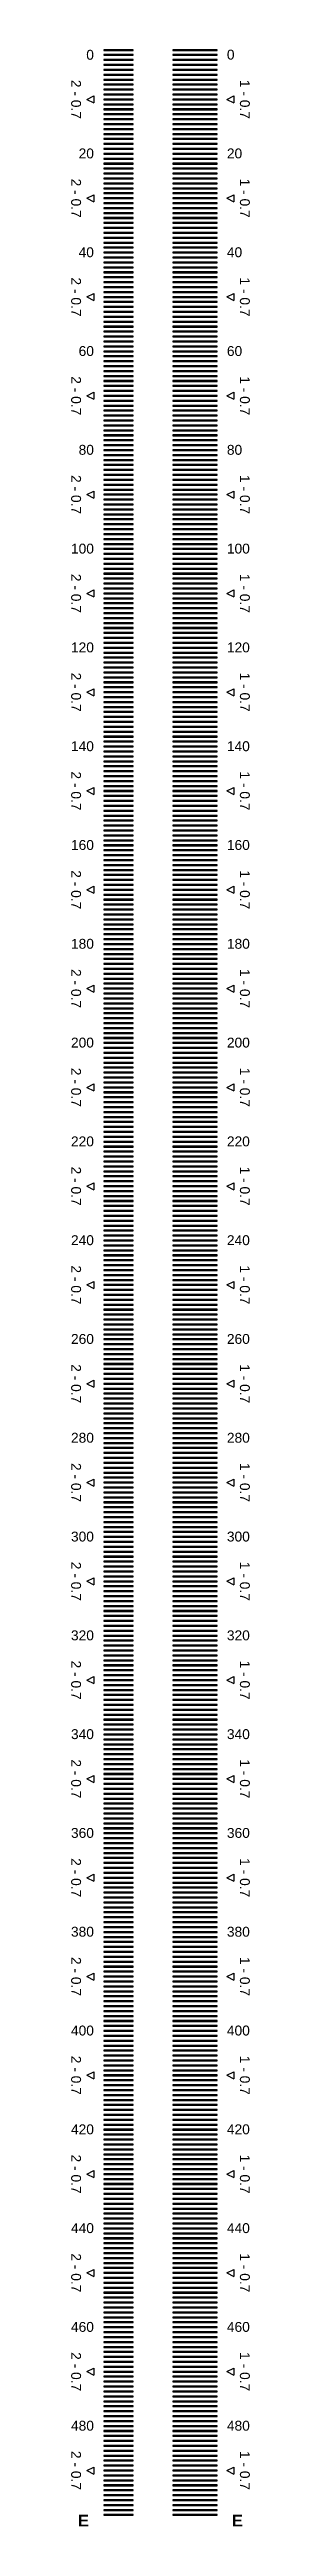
# Model space of a CAD drawing. Extents: x -24531 to 102469, y 86631 to 213631.
# Drawn here: x 54049 to 54230, y 152774 to 155281 of the extents above; entities that cross this region are included whole.
import ezdxf

# ---------------------------------------------------------------- set-up
doc = ezdxf.new("R2010")
doc.units = 13
doc.layers.add('CL - Label-1', color=120, linetype='Continuous')
doc.layers.add('CL - Label-2', color=132, linetype='Continuous')
doc.layers.add('CL - Sub-Micro', color=7, linetype='Continuous', true_color=0x47d1ff)
doc.styles.get("Standard").update_dxf_attribs({"font": 'arial.ttf'})

msp = doc.modelspace()

# ---------------------------------------------------------------- texts
at = {"layer": 'CL - Label-1', "insert": (54072.1, 155280.9), "char_height": 10, "attachment_point": 7, "rotation": 180}
msp.add_mtext_dynamic_manual_height_columns('0', width=21.565, gutter_width=12.5, heights=[8.55], dxfattribs=at)
at = {"layer": 'CL - Label-1'}
for s, width, heights, insert, char_height, attachment_point in [('0', 21.565, [8.55], (54207.1, 155280.9), 10, 1), ('20', 21.565, [8.55], (54072.1, 155180.9), 10, 3), ('20', 21.565, [8.55], (54207.1, 155180.9), 10, 1), ('40', 21.565, [8.55], (54072.1, 155080.9), 10, 3), ('40', 21.565, [8.55], (54207.1, 155080.9), 10, 1), ('60', 21.565, [8.55], (54072.1, 154980.9), 10, 3), ('60', 21.565, [8.55], (54207.1, 154980.9), 10, 1), ('80', 21.565, [8.55], (54072.1, 154880.9), 10, 3), ('80', 21.565, [8.55], (54207.1, 154880.9), 10, 1), ('100', 21.565, [8.55], (54072.1, 154780.9), 10, 3), ('100', 21.565, [8.55], (54207.1, 154780.9), 10, 1), ('120', 21.565, [8.55], (54072.1, 154680.9), 10, 3), ('120', 21.565, [8.55], (54207.1, 154680.9), 10, 1), ('140', 21.565, [8.55], (54072.1, 154580.9), 10, 3), ('140', 21.565, [8.55], (54207.1, 154580.9), 10, 1), ('160', 21.565, [8.55], (54072.1, 154480.9), 10, 3), ('160', 21.565, [8.55], (54207.1, 154480.9), 10, 1), ('180', 21.565, [8.55], (54072.1, 154380.9), 10, 3), ('180', 21.565, [8.55], (54207.1, 154380.9), 10, 1), ('200', 21.565, [8.55], (54072.1, 154280.9), 10, 3), ('200', 21.565, [8.55], (54207.1, 154280.9), 10, 1), ('220', 21.565, [8.55], (54072.1, 154180.9), 10, 3), ('220', 21.565, [8.55], (54207.1, 154180.9), 10, 1), ('240', 21.565, [8.55], (54072.1, 154080.9), 10, 3), ('240', 21.565, [8.55], (54207.1, 154080.9), 10, 1), ('260', 21.565, [8.55], (54072.1, 153980.9), 10, 3), ('260', 21.565, [8.55], (54207.1, 153980.9), 10, 1), ('280', 21.565, [8.55], (54072.1, 153880.9), 10, 3), ('280', 21.565, [8.55], (54207.1, 153880.9), 10, 1), ('300', 21.565, [8.55], (54072.1, 153780.9), 10, 3), ('300', 21.565, [8.55], (54207.1, 153780.9), 10, 1), ('320', 21.565, [8.55], (54072.1, 153680.9), 10, 3), ('320', 21.565, [8.55], (54207.1, 153680.9), 10, 1), ('340', 21.565, [8.55], (54072.1, 153580.9), 10, 3), ('340', 21.565, [8.55], (54207.1, 153580.9), 10, 1), ('360', 21.565, [8.55], (54072.1, 153480.9), 10, 3), ('360', 21.565, [8.55], (54207.1, 153480.9), 10, 1), ('380', 21.565, [8.55], (54072.1, 153380.9), 10, 3), ('380', 21.565, [8.55], (54207.1, 153380.9), 10, 1), ('400', 21.565, [8.55], (54072.1, 153280.9), 10, 3), ('400', 21.565, [8.55], (54207.1, 153280.9), 10, 1), ('420', 21.565, [8.55], (54072.1, 153180.9), 10, 3), ('420', 21.565, [8.55], (54207.1, 153180.9), 10, 1), ('440', 21.565, [8.55], (54072.1, 153080.9), 10, 3), ('440', 21.565, [8.55], (54207.1, 153080.9), 10, 1), ('460', 21.565, [8.55], (54072.1, 152980.9), 10, 3), ('460', 21.565, [8.55], (54207.1, 152980.9), 10, 1), ('480', 21.565, [8.55], (54072.1, 152880.9), 10, 3), ('480', 21.565, [8.55], (54207.1, 152880.9), 10, 1), ('{\\fArial|b1|i0|c0|p34;E}', 33.318, [8.18], (54067.1, 152785.9), 12, 3), ('{\\fArial|b1|i0|c0|p34;E}', 33.318, [8.18], (54212.1, 152785.9), 12, 1)]:
    msp.add_mtext_dynamic_manual_height_columns(s, width=width, gutter_width=12.5, heights=heights, dxfattribs=dict(at, insert=insert, char_height=char_height, attachment_point=attachment_point))
at = {"layer": 'CL - Label-2', "char_height": 10, "rotation": 270}
for s, insert, attachment_point in [('2 - 0.7', (54059, 155230.6), 2), ('1 - 0.7', (54220.2, 155230.6), 8), ('2 - 0.7', (54059, 155130.6), 2), ('1 - 0.7', (54220.2, 155130.6), 8), ('2 - 0.7', (54059, 155030.6), 2), ('1 - 0.7', (54220.2, 155030.6), 8), ('2 - 0.7', (54059, 154930.6), 2), ('1 - 0.7', (54220.2, 154930.6), 8), ('2 - 0.7', (54059, 154830.6), 2), ('1 - 0.7', (54220.2, 154830.6), 8), ('2 - 0.7', (54059, 154730.6), 2), ('1 - 0.7', (54220.2, 154730.6), 8), ('2 - 0.7', (54059, 154630.6), 2), ('1 - 0.7', (54220.2, 154630.6), 8), ('2 - 0.7', (54059, 154530.6), 2), ('1 - 0.7', (54220.2, 154530.6), 8), ('2 - 0.7', (54059, 154430.6), 2), ('1 - 0.7', (54220.2, 154430.6), 8), ('2 - 0.7', (54059, 154330.6), 2), ('1 - 0.7', (54220.2, 154330.6), 8), ('2 - 0.7', (54059, 154230.6), 2), ('1 - 0.7', (54220.2, 154230.6), 8), ('2 - 0.7', (54059, 154130.6), 2), ('1 - 0.7', (54220.2, 154130.6), 8), ('2 - 0.7', (54059, 154030.6), 2), ('1 - 0.7', (54220.2, 154030.6), 8), ('2 - 0.7', (54059, 153930.6), 2), ('1 - 0.7', (54220.2, 153930.6), 8), ('2 - 0.7', (54059, 153830.6), 2), ('1 - 0.7', (54220.2, 153830.6), 8), ('2 - 0.7', (54059, 153730.6), 2), ('1 - 0.7', (54220.2, 153730.6), 8), ('2 - 0.7', (54059, 153630.6), 2), ('1 - 0.7', (54220.2, 153630.6), 8), ('2 - 0.7', (54059, 153530.6), 2), ('1 - 0.7', (54220.2, 153530.6), 8), ('2 - 0.7', (54059, 153430.6), 2), ('1 - 0.7', (54220.2, 153430.6), 8), ('2 - 0.7', (54059, 153330.6), 2), ('1 - 0.7', (54220.2, 153330.6), 8), ('2 - 0.7', (54059, 153230.6), 2), ('1 - 0.7', (54220.2, 153230.6), 8), ('2 - 0.7', (54059, 153130.6), 2), ('1 - 0.7', (54220.2, 153130.6), 8), ('2 - 0.7', (54059, 153030.6), 2), ('1 - 0.7', (54220.2, 153030.6), 8), ('2 - 0.7', (54059, 152930.6), 2), ('1 - 0.7', (54220.2, 152930.6), 8), ('2 - 0.7', (54059, 152830.6), 2), ('1 - 0.7', (54220.2, 152830.6), 8)]:
    msp.add_mtext_dynamic_manual_height_columns(s, width=52.304, gutter_width=12.5, heights=[18.1], dxfattribs=dict(at, insert=insert, attachment_point=attachment_point))

# ---------------------------------------------------------------- linework, layer by layer
at = {"layer": 'CL - Label-2'}
for p, q in [((54065, 155230.6), (54072.1, 155234.1)), ((54065, 155230.6), (54072.1, 155227)), ((54072.1, 155234.1), (54072.1, 155227)), ((54207.1, 155230.6), (54214.2, 155234.1)), ((54207.1, 155230.6), (54214.2, 155227)), ((54214.2, 155234.1), (54214.2, 155227)), ((54065, 155130.6), (54072.1, 155134.1)), ((54065, 155130.6), (54072.1, 155127)), ((54072.1, 155134.1), (54072.1, 155127)), ((54207.1, 155130.6), (54214.2, 155134.1)), ((54207.1, 155130.6), (54214.2, 155127)), ((54214.2, 155134.1), (54214.2, 155127)), ((54065, 155030.6), (54072.1, 155034.1)), ((54065, 155030.6), (54072.1, 155027)), ((54072.1, 155034.1), (54072.1, 155027)), ((54207.1, 155030.6), (54214.2, 155034.1)), ((54207.1, 155030.6), (54214.2, 155027)), ((54214.2, 155034.1), (54214.2, 155027)), ((54065, 154930.6), (54072.1, 154934.1)), ((54065, 154930.6), (54072.1, 154927)), ((54072.1, 154934.1), (54072.1, 154927)), ((54207.1, 154930.6), (54214.2, 154934.1)), ((54207.1, 154930.6), (54214.2, 154927)), ((54214.2, 154934.1), (54214.2, 154927)), ((54065, 154830.6), (54072.1, 154834.1)), ((54065, 154830.6), (54072.1, 154827)), ((54072.1, 154834.1), (54072.1, 154827)), ((54207.1, 154830.6), (54214.2, 154834.1)), ((54207.1, 154830.6), (54214.2, 154827)), ((54214.2, 154834.1), (54214.2, 154827)), ((54065, 154730.6), (54072.1, 154734.1)), ((54065, 154730.6), (54072.1, 154727)), ((54072.1, 154734.1), (54072.1, 154727)), ((54207.1, 154730.6), (54214.2, 154734.1)), ((54207.1, 154730.6), (54214.2, 154727)), ((54214.2, 154734.1), (54214.2, 154727)), ((54065, 154630.6), (54072.1, 154634.1)), ((54065, 154630.6), (54072.1, 154627)), ((54072.1, 154634.1), (54072.1, 154627)), ((54207.1, 154630.6), (54214.2, 154634.1)), ((54207.1, 154630.6), (54214.2, 154627)), ((54214.2, 154634.1), (54214.2, 154627)), ((54065, 154530.6), (54072.1, 154534.1)), ((54065, 154530.6), (54072.1, 154527)), ((54072.1, 154534.1), (54072.1, 154527)), ((54207.1, 154530.6), (54214.2, 154534.1)), ((54207.1, 154530.6), (54214.2, 154527)), ((54214.2, 154534.1), (54214.2, 154527)), ((54065, 154430.6), (54072.1, 154434.1)), ((54065, 154430.6), (54072.1, 154427)), ((54072.1, 154434.1), (54072.1, 154427)), ((54207.1, 154430.6), (54214.2, 154434.1)), ((54207.1, 154430.6), (54214.2, 154427)), ((54214.2, 154434.1), (54214.2, 154427)), ((54065, 154330.6), (54072.1, 154334.1)), ((54065, 154330.6), (54072.1, 154327)), ((54072.1, 154334.1), (54072.1, 154327)), ((54207.1, 154330.6), (54214.2, 154334.1)), ((54207.1, 154330.6), (54214.2, 154327)), ((54214.2, 154334.1), (54214.2, 154327)), ((54065, 154230.6), (54072.1, 154234.1)), ((54065, 154230.6), (54072.1, 154227)), ((54072.1, 154234.1), (54072.1, 154227)), ((54207.1, 154230.6), (54214.2, 154234.1)), ((54207.1, 154230.6), (54214.2, 154227)), ((54214.2, 154234.1), (54214.2, 154227)), ((54065, 154130.6), (54072.1, 154134.1)), ((54065, 154130.6), (54072.1, 154127)), ((54072.1, 154134.1), (54072.1, 154127)), ((54207.1, 154130.6), (54214.2, 154134.1)), ((54207.1, 154130.6), (54214.2, 154127)), ((54214.2, 154134.1), (54214.2, 154127)), ((54065, 154030.6), (54072.1, 154034.1)), ((54065, 154030.6), (54072.1, 154027)), ((54072.1, 154034.1), (54072.1, 154027)), ((54207.1, 154030.6), (54214.2, 154034.1)), ((54207.1, 154030.6), (54214.2, 154027)), ((54214.2, 154034.1), (54214.2, 154027)), ((54065, 153930.6), (54072.1, 153934.1)), ((54065, 153930.6), (54072.1, 153927)), ((54072.1, 153934.1), (54072.1, 153927)), ((54207.1, 153930.6), (54214.2, 153934.1)), ((54207.1, 153930.6), (54214.2, 153927)), ((54214.2, 153934.1), (54214.2, 153927)), ((54065, 153830.6), (54072.1, 153834.1)), ((54065, 153830.6), (54072.1, 153827)), ((54072.1, 153834.1), (54072.1, 153827)), ((54207.1, 153830.6), (54214.2, 153834.1)), ((54207.1, 153830.6), (54214.2, 153827)), ((54214.2, 153834.1), (54214.2, 153827)), ((54065, 153730.6), (54072.1, 153734.1)), ((54065, 153730.6), (54072.1, 153727)), ((54072.1, 153734.1), (54072.1, 153727)), ((54207.1, 153730.6), (54214.2, 153734.1)), ((54207.1, 153730.6), (54214.2, 153727)), ((54214.2, 153734.1), (54214.2, 153727)), ((54065, 153630.6), (54072.1, 153634.1)), ((54065, 153630.6), (54072.1, 153627)), ((54072.1, 153634.1), (54072.1, 153627)), ((54207.1, 153630.6), (54214.2, 153634.1)), ((54207.1, 153630.6), (54214.2, 153627)), ((54214.2, 153634.1), (54214.2, 153627)), ((54065, 153530.6), (54072.1, 153534.1)), ((54065, 153530.6), (54072.1, 153527)), ((54072.1, 153534.1), (54072.1, 153527)), ((54207.1, 153530.6), (54214.2, 153534.1)), ((54207.1, 153530.6), (54214.2, 153527)), ((54214.2, 153534.1), (54214.2, 153527)), ((54065, 153430.6), (54072.1, 153434.1)), ((54065, 153430.6), (54072.1, 153427)), ((54072.1, 153434.1), (54072.1, 153427)), ((54207.1, 153430.6), (54214.2, 153434.1)), ((54207.1, 153430.6), (54214.2, 153427)), ((54214.2, 153434.1), (54214.2, 153427)), ((54065, 153330.6), (54072.1, 153334.1)), ((54065, 153330.6), (54072.1, 153327)), ((54072.1, 153334.1), (54072.1, 153327)), ((54207.1, 153330.6), (54214.2, 153334.1)), ((54207.1, 153330.6), (54214.2, 153327)), ((54214.2, 153334.1), (54214.2, 153327)), ((54065, 153230.6), (54072.1, 153234.1)), ((54065, 153230.6), (54072.1, 153227)), ((54072.1, 153234.1), (54072.1, 153227)), ((54207.1, 153230.6), (54214.2, 153234.1)), ((54207.1, 153230.6), (54214.2, 153227)), ((54214.2, 153234.1), (54214.2, 153227)), ((54065, 153130.6), (54072.1, 153134.1)), ((54065, 153130.6), (54072.1, 153127)), ((54072.1, 153134.1), (54072.1, 153127)), ((54207.1, 153130.6), (54214.2, 153134.1)), ((54207.1, 153130.6), (54214.2, 153127)), ((54214.2, 153134.1), (54214.2, 153127)), ((54065, 153030.6), (54072.1, 153034.1)), ((54065, 153030.6), (54072.1, 153027)), ((54072.1, 153034.1), (54072.1, 153027)), ((54207.1, 153030.6), (54214.2, 153034.1)), ((54207.1, 153030.6), (54214.2, 153027)), ((54214.2, 153034.1), (54214.2, 153027)), ((54065, 152930.6), (54072.1, 152934.1)), ((54065, 152930.6), (54072.1, 152927)), ((54072.1, 152934.1), (54072.1, 152927)), ((54207.1, 152930.6), (54214.2, 152934.1)), ((54207.1, 152930.6), (54214.2, 152927)), ((54214.2, 152934.1), (54214.2, 152927)), ((54065, 152830.6), (54072.1, 152834.1)), ((54065, 152830.6), (54072.1, 152827)), ((54072.1, 152834.1), (54072.1, 152827)), ((54207.1, 152830.6), (54214.2, 152834.1)), ((54207.1, 152830.6), (54214.2, 152827)), ((54214.2, 152834.1), (54214.2, 152827))]:
    msp.add_line(p, q, dxfattribs=at)
at = {"layer": 'CL - Sub-Micro'}
for p, q in [((54112.1, 155280.9), (54082.1, 155280.9)), ((54082.1, 155280.9), (54082.1, 155280.2)), ((54082.1, 155280.2), (54112.1, 155280.2)), ((54112.1, 155275.9), (54082.1, 155275.9)), ((54082.1, 155275.9), (54082.1, 155275.2)), ((54082.1, 155275.2), (54112.1, 155275.2)), ((54112.1, 155270.9), (54082.1, 155270.9)), ((54082.1, 155270.9), (54082.1, 155270.2)), ((54082.1, 155270.2), (54112.1, 155270.2)), ((54112.1, 155280.2), (54112.1, 155280.9)), ((54112.1, 155275.2), (54112.1, 155275.9)), ((54112.1, 155270.2), (54112.1, 155270.9)), ((54197.1, 155280.9), (54152.1, 155280.9)), ((54152.1, 155280.9), (54152.1, 155280.2)), ((54152.1, 155280.2), (54197.1, 155280.2)), ((54197.1, 155275.9), (54152.1, 155275.9)), ((54152.1, 155275.9), (54152.1, 155275.2)), ((54152.1, 155275.2), (54197.1, 155275.2)), ((54197.1, 155270.9), (54152.1, 155270.9)), ((54152.1, 155270.9), (54152.1, 155270.2)), ((54152.1, 155270.2), (54197.1, 155270.2)), ((54197.1, 155280.2), (54197.1, 155280.9)), ((54197.1, 155275.2), (54197.1, 155275.9)), ((54197.1, 155270.2), (54197.1, 155270.9)), ((54112.1, 155265.9), (54082.1, 155265.9)), ((54082.1, 155265.9), (54082.1, 155265.2)), ((54082.1, 155265.2), (54112.1, 155265.2)), ((54112.1, 155260.9), (54082.1, 155260.9)), ((54082.1, 155260.9), (54082.1, 155260.2)), ((54082.1, 155260.2), (54112.1, 155260.2)), ((54112.1, 155255.9), (54082.1, 155255.9)), ((54082.1, 155255.9), (54082.1, 155255.2)), ((54082.1, 155255.2), (54112.1, 155255.2)), ((54112.1, 155250.9), (54082.1, 155250.9)), ((54082.1, 155250.9), (54082.1, 155250.2)), ((54082.1, 155250.2), (54112.1, 155250.2)), ((54112.1, 155245.9), (54082.1, 155245.9)), ((54082.1, 155245.9), (54082.1, 155245.2)), ((54082.1, 155245.2), (54112.1, 155245.2)), ((54112.1, 155265.2), (54112.1, 155265.9)), ((54112.1, 155260.2), (54112.1, 155260.9)), ((54112.1, 155255.2), (54112.1, 155255.9)), ((54112.1, 155250.2), (54112.1, 155250.9)), ((54112.1, 155245.2), (54112.1, 155245.9)), ((54197.1, 155265.9), (54152.1, 155265.9)), ((54152.1, 155265.9), (54152.1, 155265.2)), ((54152.1, 155265.2), (54197.1, 155265.2)), ((54197.1, 155260.9), (54152.1, 155260.9)), ((54152.1, 155260.9), (54152.1, 155260.2)), ((54152.1, 155260.2), (54197.1, 155260.2)), ((54197.1, 155255.9), (54152.1, 155255.9)), ((54152.1, 155255.9), (54152.1, 155255.2)), ((54152.1, 155255.2), (54197.1, 155255.2)), ((54197.1, 155250.9), (54152.1, 155250.9)), ((54152.1, 155250.9), (54152.1, 155250.2)), ((54152.1, 155250.2), (54197.1, 155250.2)), ((54197.1, 155245.9), (54152.1, 155245.9)), ((54152.1, 155245.9), (54152.1, 155245.2)), ((54152.1, 155245.2), (54197.1, 155245.2)), ((54197.1, 155265.2), (54197.1, 155265.9)), ((54197.1, 155260.2), (54197.1, 155260.9)), ((54197.1, 155255.2), (54197.1, 155255.9)), ((54197.1, 155250.2), (54197.1, 155250.9)), ((54197.1, 155245.2), (54197.1, 155245.9)), ((54112.1, 155240.9), (54082.1, 155240.9)), ((54082.1, 155240.9), (54082.1, 155240.2)), ((54082.1, 155240.2), (54112.1, 155240.2)), ((54112.1, 155235.9), (54082.1, 155235.9)), ((54082.1, 155235.9), (54082.1, 155235.2)), ((54082.1, 155235.2), (54112.1, 155235.2)), ((54112.1, 155230.9), (54082.1, 155230.9)), ((54082.1, 155230.9), (54082.1, 155230.2)), ((54082.1, 155230.2), (54112.1, 155230.2)), ((54112.1, 155225.9), (54082.1, 155225.9)), ((54082.1, 155225.9), (54082.1, 155225.2)), ((54082.1, 155225.2), (54112.1, 155225.2)), ((54112.1, 155220.9), (54082.1, 155220.9)), ((54082.1, 155220.9), (54082.1, 155220.2)), ((54082.1, 155220.2), (54112.1, 155220.2)), ((54112.1, 155240.2), (54112.1, 155240.9)), ((54112.1, 155235.2), (54112.1, 155235.9)), ((54112.1, 155230.2), (54112.1, 155230.9)), ((54112.1, 155225.2), (54112.1, 155225.9)), ((54112.1, 155220.2), (54112.1, 155220.9)), ((54197.1, 155240.9), (54152.1, 155240.9)), ((54152.1, 155240.9), (54152.1, 155240.2)), ((54152.1, 155240.2), (54197.1, 155240.2)), ((54197.1, 155235.9), (54152.1, 155235.9)), ((54152.1, 155235.9), (54152.1, 155235.2)), ((54152.1, 155235.2), (54197.1, 155235.2)), ((54197.1, 155230.9), (54152.1, 155230.9)), ((54152.1, 155230.9), (54152.1, 155230.2)), ((54152.1, 155230.2), (54197.1, 155230.2)), ((54197.1, 155225.9), (54152.1, 155225.9)), ((54152.1, 155225.9), (54152.1, 155225.2)), ((54152.1, 155225.2), (54197.1, 155225.2)), ((54197.1, 155220.9), (54152.1, 155220.9)), ((54152.1, 155220.9), (54152.1, 155220.2)), ((54152.1, 155220.2), (54197.1, 155220.2)), ((54197.1, 155240.2), (54197.1, 155240.9)), ((54197.1, 155235.2), (54197.1, 155235.9)), ((54197.1, 155230.2), (54197.1, 155230.9)), ((54197.1, 155225.2), (54197.1, 155225.9)), ((54197.1, 155220.2), (54197.1, 155220.9)), ((54112.1, 155215.9), (54082.1, 155215.9)), ((54082.1, 155215.9), (54082.1, 155215.2)), ((54082.1, 155215.2), (54112.1, 155215.2)), ((54112.1, 155210.9), (54082.1, 155210.9)), ((54082.1, 155210.9), (54082.1, 155210.2)), ((54082.1, 155210.2), (54112.1, 155210.2)), ((54112.1, 155205.9), (54082.1, 155205.9)), ((54082.1, 155205.9), (54082.1, 155205.2)), ((54082.1, 155205.2), (54112.1, 155205.2)), ((54112.1, 155200.9), (54082.1, 155200.9)), ((54082.1, 155200.9), (54082.1, 155200.2)), ((54082.1, 155200.2), (54112.1, 155200.2)), ((54112.1, 155195.9), (54082.1, 155195.9)), ((54082.1, 155195.9), (54082.1, 155195.2)), ((54082.1, 155195.2), (54112.1, 155195.2)), ((54112.1, 155215.2), (54112.1, 155215.9)), ((54112.1, 155210.2), (54112.1, 155210.9)), ((54112.1, 155205.2), (54112.1, 155205.9)), ((54112.1, 155200.2), (54112.1, 155200.9)), ((54112.1, 155195.2), (54112.1, 155195.9)), ((54197.1, 155215.9), (54152.1, 155215.9)), ((54152.1, 155215.9), (54152.1, 155215.2)), ((54152.1, 155215.2), (54197.1, 155215.2)), ((54197.1, 155210.9), (54152.1, 155210.9)), ((54152.1, 155210.9), (54152.1, 155210.2)), ((54152.1, 155210.2), (54197.1, 155210.2)), ((54197.1, 155205.9), (54152.1, 155205.9)), ((54152.1, 155205.9), (54152.1, 155205.2)), ((54152.1, 155205.2), (54197.1, 155205.2)), ((54197.1, 155200.9), (54152.1, 155200.9)), ((54152.1, 155200.9), (54152.1, 155200.2)), ((54152.1, 155200.2), (54197.1, 155200.2)), ((54197.1, 155195.9), (54152.1, 155195.9)), ((54152.1, 155195.9), (54152.1, 155195.2)), ((54152.1, 155195.2), (54197.1, 155195.2)), ((54197.1, 155215.2), (54197.1, 155215.9)), ((54197.1, 155210.2), (54197.1, 155210.9)), ((54197.1, 155205.2), (54197.1, 155205.9)), ((54197.1, 155200.2), (54197.1, 155200.9)), ((54197.1, 155195.2), (54197.1, 155195.9)), ((54112.1, 155190.9), (54082.1, 155190.9)), ((54082.1, 155190.9), (54082.1, 155190.2)), ((54082.1, 155190.2), (54112.1, 155190.2)), ((54112.1, 155185.9), (54082.1, 155185.9)), ((54082.1, 155185.9), (54082.1, 155185.2)), ((54082.1, 155185.2), (54112.1, 155185.2)), ((54112.1, 155180.9), (54082.1, 155180.9)), ((54082.1, 155180.9), (54082.1, 155180.2)), ((54082.1, 155180.2), (54112.1, 155180.2)), ((54112.1, 155175.9), (54082.1, 155175.9)), ((54082.1, 155175.9), (54082.1, 155175.2)), ((54082.1, 155175.2), (54112.1, 155175.2)), ((54112.1, 155170.9), (54082.1, 155170.9)), ((54082.1, 155170.9), (54082.1, 155170.2)), ((54082.1, 155170.2), (54112.1, 155170.2)), ((54112.1, 155190.2), (54112.1, 155190.9)), ((54112.1, 155185.2), (54112.1, 155185.9)), ((54112.1, 155180.2), (54112.1, 155180.9)), ((54112.1, 155175.2), (54112.1, 155175.9)), ((54112.1, 155170.2), (54112.1, 155170.9)), ((54197.1, 155190.9), (54152.1, 155190.9)), ((54152.1, 155190.9), (54152.1, 155190.2)), ((54152.1, 155190.2), (54197.1, 155190.2)), ((54197.1, 155185.9), (54152.1, 155185.9)), ((54152.1, 155185.9), (54152.1, 155185.2)), ((54152.1, 155185.2), (54197.1, 155185.2)), ((54197.1, 155180.9), (54152.1, 155180.9)), ((54152.1, 155180.9), (54152.1, 155180.2)), ((54152.1, 155180.2), (54197.1, 155180.2)), ((54197.1, 155175.9), (54152.1, 155175.9)), ((54152.1, 155175.9), (54152.1, 155175.2)), ((54152.1, 155175.2), (54197.1, 155175.2)), ((54197.1, 155170.9), (54152.1, 155170.9)), ((54152.1, 155170.9), (54152.1, 155170.2)), ((54152.1, 155170.2), (54197.1, 155170.2)), ((54197.1, 155190.2), (54197.1, 155190.9)), ((54197.1, 155185.2), (54197.1, 155185.9)), ((54197.1, 155180.2), (54197.1, 155180.9)), ((54197.1, 155175.2), (54197.1, 155175.9)), ((54197.1, 155170.2), (54197.1, 155170.9)), ((54112.1, 155165.9), (54082.1, 155165.9)), ((54082.1, 155165.9), (54082.1, 155165.2)), ((54082.1, 155165.2), (54112.1, 155165.2)), ((54112.1, 155160.9), (54082.1, 155160.9)), ((54082.1, 155160.9), (54082.1, 155160.2)), ((54082.1, 155160.2), (54112.1, 155160.2)), ((54112.1, 155155.9), (54082.1, 155155.9)), ((54082.1, 155155.9), (54082.1, 155155.2)), ((54082.1, 155155.2), (54112.1, 155155.2)), ((54112.1, 155150.9), (54082.1, 155150.9)), ((54082.1, 155150.9), (54082.1, 155150.2)), ((54082.1, 155150.2), (54112.1, 155150.2)), ((54112.1, 155145.9), (54082.1, 155145.9)), ((54082.1, 155145.9), (54082.1, 155145.2)), ((54082.1, 155145.2), (54112.1, 155145.2)), ((54112.1, 155165.2), (54112.1, 155165.9)), ((54112.1, 155160.2), (54112.1, 155160.9)), ((54112.1, 155155.2), (54112.1, 155155.9)), ((54112.1, 155150.2), (54112.1, 155150.9)), ((54112.1, 155145.2), (54112.1, 155145.9)), ((54197.1, 155165.9), (54152.1, 155165.9)), ((54152.1, 155165.9), (54152.1, 155165.2)), ((54152.1, 155165.2), (54197.1, 155165.2)), ((54197.1, 155160.9), (54152.1, 155160.9)), ((54152.1, 155160.9), (54152.1, 155160.2)), ((54152.1, 155160.2), (54197.1, 155160.2)), ((54197.1, 155155.9), (54152.1, 155155.9)), ((54152.1, 155155.9), (54152.1, 155155.2)), ((54152.1, 155155.2), (54197.1, 155155.2)), ((54197.1, 155150.9), (54152.1, 155150.9)), ((54152.1, 155150.9), (54152.1, 155150.2)), ((54152.1, 155150.2), (54197.1, 155150.2)), ((54197.1, 155145.9), (54152.1, 155145.9)), ((54152.1, 155145.9), (54152.1, 155145.2)), ((54152.1, 155145.2), (54197.1, 155145.2)), ((54197.1, 155165.2), (54197.1, 155165.9)), ((54197.1, 155160.2), (54197.1, 155160.9)), ((54197.1, 155155.2), (54197.1, 155155.9)), ((54197.1, 155150.2), (54197.1, 155150.9)), ((54197.1, 155145.2), (54197.1, 155145.9)), ((54112.1, 155140.9), (54082.1, 155140.9)), ((54082.1, 155140.9), (54082.1, 155140.2)), ((54082.1, 155140.2), (54112.1, 155140.2)), ((54112.1, 155135.9), (54082.1, 155135.9)), ((54082.1, 155135.9), (54082.1, 155135.2)), ((54082.1, 155135.2), (54112.1, 155135.2)), ((54112.1, 155130.9), (54082.1, 155130.9)), ((54082.1, 155130.9), (54082.1, 155130.2)), ((54082.1, 155130.2), (54112.1, 155130.2)), ((54112.1, 155125.9), (54082.1, 155125.9)), ((54082.1, 155125.9), (54082.1, 155125.2)), ((54082.1, 155125.2), (54112.1, 155125.2)), ((54112.1, 155120.9), (54082.1, 155120.9)), ((54082.1, 155120.9), (54082.1, 155120.2)), ((54082.1, 155120.2), (54112.1, 155120.2)), ((54112.1, 155140.2), (54112.1, 155140.9)), ((54112.1, 155135.2), (54112.1, 155135.9)), ((54112.1, 155130.2), (54112.1, 155130.9)), ((54112.1, 155125.2), (54112.1, 155125.9)), ((54112.1, 155120.2), (54112.1, 155120.9)), ((54197.1, 155140.9), (54152.1, 155140.9)), ((54152.1, 155140.9), (54152.1, 155140.2)), ((54152.1, 155140.2), (54197.1, 155140.2)), ((54197.1, 155135.9), (54152.1, 155135.9)), ((54152.1, 155135.9), (54152.1, 155135.2)), ((54152.1, 155135.2), (54197.1, 155135.2)), ((54197.1, 155130.9), (54152.1, 155130.9)), ((54152.1, 155130.9), (54152.1, 155130.2)), ((54152.1, 155130.2), (54197.1, 155130.2)), ((54197.1, 155125.9), (54152.1, 155125.9)), ((54152.1, 155125.9), (54152.1, 155125.2)), ((54152.1, 155125.2), (54197.1, 155125.2)), ((54197.1, 155120.9), (54152.1, 155120.9)), ((54152.1, 155120.9), (54152.1, 155120.2)), ((54152.1, 155120.2), (54197.1, 155120.2)), ((54197.1, 155140.2), (54197.1, 155140.9)), ((54197.1, 155135.2), (54197.1, 155135.9)), ((54197.1, 155130.2), (54197.1, 155130.9)), ((54197.1, 155125.2), (54197.1, 155125.9)), ((54197.1, 155120.2), (54197.1, 155120.9)), ((54112.1, 155115.9), (54082.1, 155115.9)), ((54082.1, 155115.9), (54082.1, 155115.2)), ((54082.1, 155115.2), (54112.1, 155115.2)), ((54112.1, 155110.9), (54082.1, 155110.9)), ((54082.1, 155110.9), (54082.1, 155110.2)), ((54082.1, 155110.2), (54112.1, 155110.2)), ((54112.1, 155105.9), (54082.1, 155105.9)), ((54082.1, 155105.9), (54082.1, 155105.2)), ((54082.1, 155105.2), (54112.1, 155105.2)), ((54112.1, 155100.9), (54082.1, 155100.9)), ((54082.1, 155100.9), (54082.1, 155100.2)), ((54082.1, 155100.2), (54112.1, 155100.2)), ((54112.1, 155095.9), (54082.1, 155095.9)), ((54082.1, 155095.9), (54082.1, 155095.2)), ((54082.1, 155095.2), (54112.1, 155095.2)), ((54112.1, 155115.2), (54112.1, 155115.9)), ((54112.1, 155110.2), (54112.1, 155110.9)), ((54112.1, 155105.2), (54112.1, 155105.9)), ((54112.1, 155100.2), (54112.1, 155100.9)), ((54112.1, 155095.2), (54112.1, 155095.9)), ((54197.1, 155115.9), (54152.1, 155115.9)), ((54152.1, 155115.9), (54152.1, 155115.2)), ((54152.1, 155115.2), (54197.1, 155115.2)), ((54197.1, 155110.9), (54152.1, 155110.9)), ((54152.1, 155110.9), (54152.1, 155110.2)), ((54152.1, 155110.2), (54197.1, 155110.2)), ((54197.1, 155105.9), (54152.1, 155105.9)), ((54152.1, 155105.9), (54152.1, 155105.2)), ((54152.1, 155105.2), (54197.1, 155105.2)), ((54197.1, 155100.9), (54152.1, 155100.9)), ((54152.1, 155100.9), (54152.1, 155100.2)), ((54152.1, 155100.2), (54197.1, 155100.2)), ((54197.1, 155095.9), (54152.1, 155095.9)), ((54152.1, 155095.9), (54152.1, 155095.2)), ((54152.1, 155095.2), (54197.1, 155095.2)), ((54197.1, 155115.2), (54197.1, 155115.9)), ((54197.1, 155110.2), (54197.1, 155110.9)), ((54197.1, 155105.2), (54197.1, 155105.9)), ((54197.1, 155100.2), (54197.1, 155100.9)), ((54197.1, 155095.2), (54197.1, 155095.9)), ((54112.1, 155090.9), (54082.1, 155090.9)), ((54082.1, 155090.9), (54082.1, 155090.2)), ((54082.1, 155090.2), (54112.1, 155090.2)), ((54112.1, 155085.9), (54082.1, 155085.9)), ((54082.1, 155085.9), (54082.1, 155085.2)), ((54082.1, 155085.2), (54112.1, 155085.2)), ((54112.1, 155080.9), (54082.1, 155080.9)), ((54082.1, 155080.9), (54082.1, 155080.2)), ((54082.1, 155080.2), (54112.1, 155080.2)), ((54112.1, 155075.9), (54082.1, 155075.9)), ((54082.1, 155075.9), (54082.1, 155075.2)), ((54082.1, 155075.2), (54112.1, 155075.2)), ((54112.1, 155070.9), (54082.1, 155070.9)), ((54082.1, 155070.9), (54082.1, 155070.2)), ((54082.1, 155070.2), (54112.1, 155070.2)), ((54112.1, 155090.2), (54112.1, 155090.9)), ((54112.1, 155085.2), (54112.1, 155085.9)), ((54112.1, 155080.2), (54112.1, 155080.9)), ((54112.1, 155075.2), (54112.1, 155075.9)), ((54112.1, 155070.2), (54112.1, 155070.9)), ((54197.1, 155090.9), (54152.1, 155090.9)), ((54152.1, 155090.9), (54152.1, 155090.2)), ((54152.1, 155090.2), (54197.1, 155090.2)), ((54197.1, 155085.9), (54152.1, 155085.9)), ((54152.1, 155085.9), (54152.1, 155085.2)), ((54152.1, 155085.2), (54197.1, 155085.2)), ((54197.1, 155080.9), (54152.1, 155080.9)), ((54152.1, 155080.9), (54152.1, 155080.2)), ((54152.1, 155080.2), (54197.1, 155080.2)), ((54197.1, 155075.9), (54152.1, 155075.9)), ((54152.1, 155075.9), (54152.1, 155075.2)), ((54152.1, 155075.2), (54197.1, 155075.2)), ((54197.1, 155070.9), (54152.1, 155070.9)), ((54152.1, 155070.9), (54152.1, 155070.2)), ((54152.1, 155070.2), (54197.1, 155070.2)), ((54197.1, 155090.2), (54197.1, 155090.9)), ((54197.1, 155085.2), (54197.1, 155085.9)), ((54197.1, 155080.2), (54197.1, 155080.9)), ((54197.1, 155075.2), (54197.1, 155075.9)), ((54197.1, 155070.2), (54197.1, 155070.9)), ((54112.1, 155065.9), (54082.1, 155065.9)), ((54082.1, 155065.9), (54082.1, 155065.2)), ((54082.1, 155065.2), (54112.1, 155065.2)), ((54112.1, 155060.9), (54082.1, 155060.9)), ((54082.1, 155060.9), (54082.1, 155060.2)), ((54082.1, 155060.2), (54112.1, 155060.2)), ((54112.1, 155055.9), (54082.1, 155055.9)), ((54082.1, 155055.9), (54082.1, 155055.2)), ((54082.1, 155055.2), (54112.1, 155055.2)), ((54112.1, 155050.9), (54082.1, 155050.9)), ((54082.1, 155050.9), (54082.1, 155050.2)), ((54082.1, 155050.2), (54112.1, 155050.2)), ((54112.1, 155045.9), (54082.1, 155045.9)), ((54082.1, 155045.9), (54082.1, 155045.2)), ((54082.1, 155045.2), (54112.1, 155045.2)), ((54112.1, 155065.2), (54112.1, 155065.9)), ((54112.1, 155060.2), (54112.1, 155060.9)), ((54112.1, 155055.2), (54112.1, 155055.9)), ((54112.1, 155050.2), (54112.1, 155050.9)), ((54112.1, 155045.2), (54112.1, 155045.9)), ((54197.1, 155065.9), (54152.1, 155065.9)), ((54152.1, 155065.9), (54152.1, 155065.2)), ((54152.1, 155065.2), (54197.1, 155065.2)), ((54197.1, 155060.9), (54152.1, 155060.9)), ((54152.1, 155060.9), (54152.1, 155060.2)), ((54152.1, 155060.2), (54197.1, 155060.2)), ((54197.1, 155055.9), (54152.1, 155055.9)), ((54152.1, 155055.9), (54152.1, 155055.2)), ((54152.1, 155055.2), (54197.1, 155055.2)), ((54197.1, 155050.9), (54152.1, 155050.9)), ((54152.1, 155050.9), (54152.1, 155050.2)), ((54152.1, 155050.2), (54197.1, 155050.2)), ((54197.1, 155045.9), (54152.1, 155045.9)), ((54152.1, 155045.9), (54152.1, 155045.2)), ((54152.1, 155045.2), (54197.1, 155045.2)), ((54197.1, 155065.2), (54197.1, 155065.9)), ((54197.1, 155060.2), (54197.1, 155060.9)), ((54197.1, 155055.2), (54197.1, 155055.9)), ((54197.1, 155050.2), (54197.1, 155050.9)), ((54197.1, 155045.2), (54197.1, 155045.9)), ((54112.1, 155040.9), (54082.1, 155040.9)), ((54082.1, 155040.9), (54082.1, 155040.2)), ((54082.1, 155040.2), (54112.1, 155040.2)), ((54112.1, 155035.9), (54082.1, 155035.9)), ((54082.1, 155035.9), (54082.1, 155035.2)), ((54082.1, 155035.2), (54112.1, 155035.2)), ((54112.1, 155030.9), (54082.1, 155030.9)), ((54082.1, 155030.9), (54082.1, 155030.2)), ((54082.1, 155030.2), (54112.1, 155030.2)), ((54112.1, 155025.9), (54082.1, 155025.9)), ((54082.1, 155025.9), (54082.1, 155025.2)), ((54082.1, 155025.2), (54112.1, 155025.2)), ((54112.1, 155020.9), (54082.1, 155020.9)), ((54082.1, 155020.9), (54082.1, 155020.2)), ((54082.1, 155020.2), (54112.1, 155020.2)), ((54112.1, 155040.2), (54112.1, 155040.9)), ((54112.1, 155035.2), (54112.1, 155035.9)), ((54112.1, 155030.2), (54112.1, 155030.9)), ((54112.1, 155025.2), (54112.1, 155025.9)), ((54112.1, 155020.2), (54112.1, 155020.9)), ((54197.1, 155040.9), (54152.1, 155040.9)), ((54152.1, 155040.9), (54152.1, 155040.2)), ((54152.1, 155040.2), (54197.1, 155040.2)), ((54197.1, 155035.9), (54152.1, 155035.9)), ((54152.1, 155035.9), (54152.1, 155035.2)), ((54152.1, 155035.2), (54197.1, 155035.2)), ((54197.1, 155030.9), (54152.1, 155030.9)), ((54152.1, 155030.9), (54152.1, 155030.2)), ((54152.1, 155030.2), (54197.1, 155030.2)), ((54197.1, 155025.9), (54152.1, 155025.9)), ((54152.1, 155025.9), (54152.1, 155025.2)), ((54152.1, 155025.2), (54197.1, 155025.2)), ((54197.1, 155020.9), (54152.1, 155020.9)), ((54152.1, 155020.9), (54152.1, 155020.2)), ((54152.1, 155020.2), (54197.1, 155020.2)), ((54197.1, 155040.2), (54197.1, 155040.9)), ((54197.1, 155035.2), (54197.1, 155035.9)), ((54197.1, 155030.2), (54197.1, 155030.9)), ((54197.1, 155025.2), (54197.1, 155025.9)), ((54197.1, 155020.2), (54197.1, 155020.9)), ((54112.1, 155015.9), (54082.1, 155015.9)), ((54082.1, 155015.9), (54082.1, 155015.2)), ((54082.1, 155015.2), (54112.1, 155015.2)), ((54112.1, 155010.9), (54082.1, 155010.9)), ((54082.1, 155010.9), (54082.1, 155010.2)), ((54082.1, 155010.2), (54112.1, 155010.2)), ((54112.1, 155005.9), (54082.1, 155005.9)), ((54082.1, 155005.9), (54082.1, 155005.2)), ((54082.1, 155005.2), (54112.1, 155005.2)), ((54112.1, 155000.9), (54082.1, 155000.9)), ((54082.1, 155000.9), (54082.1, 155000.2)), ((54082.1, 155000.2), (54112.1, 155000.2)), ((54112.1, 154995.9), (54082.1, 154995.9)), ((54082.1, 154995.9), (54082.1, 154995.2)), ((54082.1, 154995.2), (54112.1, 154995.2)), ((54112.1, 155015.2), (54112.1, 155015.9)), ((54112.1, 155010.2), (54112.1, 155010.9)), ((54112.1, 155005.2), (54112.1, 155005.9)), ((54112.1, 155000.2), (54112.1, 155000.9)), ((54112.1, 154995.2), (54112.1, 154995.9)), ((54197.1, 155015.9), (54152.1, 155015.9)), ((54152.1, 155015.9), (54152.1, 155015.2)), ((54152.1, 155015.2), (54197.1, 155015.2)), ((54197.1, 155010.9), (54152.1, 155010.9)), ((54152.1, 155010.9), (54152.1, 155010.2)), ((54152.1, 155010.2), (54197.1, 155010.2)), ((54197.1, 155005.9), (54152.1, 155005.9)), ((54152.1, 155005.9), (54152.1, 155005.2)), ((54152.1, 155005.2), (54197.1, 155005.2)), ((54197.1, 155000.9), (54152.1, 155000.9)), ((54152.1, 155000.9), (54152.1, 155000.2)), ((54152.1, 155000.2), (54197.1, 155000.2)), ((54197.1, 154995.9), (54152.1, 154995.9)), ((54152.1, 154995.9), (54152.1, 154995.2)), ((54152.1, 154995.2), (54197.1, 154995.2)), ((54197.1, 155015.2), (54197.1, 155015.9)), ((54197.1, 155010.2), (54197.1, 155010.9)), ((54197.1, 155005.2), (54197.1, 155005.9)), ((54197.1, 155000.2), (54197.1, 155000.9)), ((54197.1, 154995.2), (54197.1, 154995.9)), ((54112.1, 154990.9), (54082.1, 154990.9)), ((54082.1, 154990.9), (54082.1, 154990.2)), ((54082.1, 154990.2), (54112.1, 154990.2)), ((54112.1, 154985.9), (54082.1, 154985.9)), ((54082.1, 154985.9), (54082.1, 154985.2)), ((54082.1, 154985.2), (54112.1, 154985.2)), ((54112.1, 154980.9), (54082.1, 154980.9)), ((54082.1, 154980.9), (54082.1, 154980.2)), ((54082.1, 154980.2), (54112.1, 154980.2)), ((54112.1, 154975.9), (54082.1, 154975.9)), ((54082.1, 154975.9), (54082.1, 154975.2)), ((54082.1, 154975.2), (54112.1, 154975.2)), ((54112.1, 154970.9), (54082.1, 154970.9)), ((54082.1, 154970.9), (54082.1, 154970.2)), ((54082.1, 154970.2), (54112.1, 154970.2)), ((54112.1, 154990.2), (54112.1, 154990.9)), ((54112.1, 154985.2), (54112.1, 154985.9)), ((54112.1, 154980.2), (54112.1, 154980.9)), ((54112.1, 154975.2), (54112.1, 154975.9)), ((54112.1, 154970.2), (54112.1, 154970.9)), ((54197.1, 154990.9), (54152.1, 154990.9)), ((54152.1, 154990.9), (54152.1, 154990.2)), ((54152.1, 154990.2), (54197.1, 154990.2)), ((54197.1, 154985.9), (54152.1, 154985.9)), ((54152.1, 154985.9), (54152.1, 154985.2)), ((54152.1, 154985.2), (54197.1, 154985.2)), ((54197.1, 154980.9), (54152.1, 154980.9)), ((54152.1, 154980.9), (54152.1, 154980.2)), ((54152.1, 154980.2), (54197.1, 154980.2)), ((54197.1, 154975.9), (54152.1, 154975.9)), ((54152.1, 154975.9), (54152.1, 154975.2)), ((54152.1, 154975.2), (54197.1, 154975.2)), ((54197.1, 154970.9), (54152.1, 154970.9)), ((54152.1, 154970.9), (54152.1, 154970.2)), ((54152.1, 154970.2), (54197.1, 154970.2)), ((54197.1, 154990.2), (54197.1, 154990.9)), ((54197.1, 154985.2), (54197.1, 154985.9)), ((54197.1, 154980.2), (54197.1, 154980.9)), ((54197.1, 154975.2), (54197.1, 154975.9)), ((54197.1, 154970.2), (54197.1, 154970.9)), ((54112.1, 154965.9), (54082.1, 154965.9)), ((54082.1, 154965.9), (54082.1, 154965.2)), ((54082.1, 154965.2), (54112.1, 154965.2)), ((54112.1, 154960.9), (54082.1, 154960.9)), ((54082.1, 154960.9), (54082.1, 154960.2)), ((54082.1, 154960.2), (54112.1, 154960.2)), ((54112.1, 154955.9), (54082.1, 154955.9)), ((54082.1, 154955.9), (54082.1, 154955.2)), ((54082.1, 154955.2), (54112.1, 154955.2)), ((54112.1, 154950.9), (54082.1, 154950.9)), ((54082.1, 154950.9), (54082.1, 154950.2)), ((54082.1, 154950.2), (54112.1, 154950.2)), ((54112.1, 154945.9), (54082.1, 154945.9)), ((54082.1, 154945.9), (54082.1, 154945.2)), ((54082.1, 154945.2), (54112.1, 154945.2)), ((54112.1, 154965.2), (54112.1, 154965.9)), ((54112.1, 154960.2), (54112.1, 154960.9)), ((54112.1, 154955.2), (54112.1, 154955.9)), ((54112.1, 154950.2), (54112.1, 154950.9)), ((54112.1, 154945.2), (54112.1, 154945.9)), ((54197.1, 154965.9), (54152.1, 154965.9)), ((54152.1, 154965.9), (54152.1, 154965.2)), ((54152.1, 154965.2), (54197.1, 154965.2)), ((54197.1, 154960.9), (54152.1, 154960.9)), ((54152.1, 154960.9), (54152.1, 154960.2)), ((54152.1, 154960.2), (54197.1, 154960.2)), ((54197.1, 154955.9), (54152.1, 154955.9)), ((54152.1, 154955.9), (54152.1, 154955.2)), ((54152.1, 154955.2), (54197.1, 154955.2)), ((54197.1, 154950.9), (54152.1, 154950.9)), ((54152.1, 154950.9), (54152.1, 154950.2)), ((54152.1, 154950.2), (54197.1, 154950.2)), ((54197.1, 154945.9), (54152.1, 154945.9)), ((54152.1, 154945.9), (54152.1, 154945.2)), ((54152.1, 154945.2), (54197.1, 154945.2)), ((54197.1, 154965.2), (54197.1, 154965.9)), ((54197.1, 154960.2), (54197.1, 154960.9)), ((54197.1, 154955.2), (54197.1, 154955.9)), ((54197.1, 154950.2), (54197.1, 154950.9)), ((54197.1, 154945.2), (54197.1, 154945.9)), ((54112.1, 154940.9), (54082.1, 154940.9)), ((54082.1, 154940.9), (54082.1, 154940.2)), ((54082.1, 154940.2), (54112.1, 154940.2)), ((54112.1, 154935.9), (54082.1, 154935.9)), ((54082.1, 154935.9), (54082.1, 154935.2)), ((54082.1, 154935.2), (54112.1, 154935.2)), ((54112.1, 154930.9), (54082.1, 154930.9)), ((54082.1, 154930.9), (54082.1, 154930.2)), ((54082.1, 154930.2), (54112.1, 154930.2)), ((54112.1, 154925.9), (54082.1, 154925.9)), ((54082.1, 154925.9), (54082.1, 154925.2)), ((54082.1, 154925.2), (54112.1, 154925.2)), ((54112.1, 154920.9), (54082.1, 154920.9)), ((54082.1, 154920.9), (54082.1, 154920.2)), ((54082.1, 154920.2), (54112.1, 154920.2)), ((54112.1, 154940.2), (54112.1, 154940.9)), ((54112.1, 154935.2), (54112.1, 154935.9)), ((54112.1, 154930.2), (54112.1, 154930.9)), ((54112.1, 154925.2), (54112.1, 154925.9)), ((54112.1, 154920.2), (54112.1, 154920.9)), ((54197.1, 154940.9), (54152.1, 154940.9)), ((54152.1, 154940.9), (54152.1, 154940.2)), ((54152.1, 154940.2), (54197.1, 154940.2)), ((54197.1, 154935.9), (54152.1, 154935.9)), ((54152.1, 154935.9), (54152.1, 154935.2)), ((54152.1, 154935.2), (54197.1, 154935.2)), ((54197.1, 154930.9), (54152.1, 154930.9)), ((54152.1, 154930.9), (54152.1, 154930.2)), ((54152.1, 154930.2), (54197.1, 154930.2)), ((54197.1, 154925.9), (54152.1, 154925.9)), ((54152.1, 154925.9), (54152.1, 154925.2)), ((54152.1, 154925.2), (54197.1, 154925.2)), ((54197.1, 154920.9), (54152.1, 154920.9)), ((54152.1, 154920.9), (54152.1, 154920.2)), ((54152.1, 154920.2), (54197.1, 154920.2)), ((54197.1, 154940.2), (54197.1, 154940.9)), ((54197.1, 154935.2), (54197.1, 154935.9)), ((54197.1, 154930.2), (54197.1, 154930.9)), ((54197.1, 154925.2), (54197.1, 154925.9)), ((54197.1, 154920.2), (54197.1, 154920.9)), ((54112.1, 154915.9), (54082.1, 154915.9)), ((54082.1, 154915.9), (54082.1, 154915.2)), ((54082.1, 154915.2), (54112.1, 154915.2)), ((54112.1, 154910.9), (54082.1, 154910.9)), ((54082.1, 154910.9), (54082.1, 154910.2)), ((54082.1, 154910.2), (54112.1, 154910.2)), ((54112.1, 154905.9), (54082.1, 154905.9)), ((54082.1, 154905.9), (54082.1, 154905.2)), ((54082.1, 154905.2), (54112.1, 154905.2)), ((54112.1, 154900.9), (54082.1, 154900.9)), ((54082.1, 154900.9), (54082.1, 154900.2)), ((54082.1, 154900.2), (54112.1, 154900.2)), ((54112.1, 154895.9), (54082.1, 154895.9)), ((54082.1, 154895.9), (54082.1, 154895.2)), ((54082.1, 154895.2), (54112.1, 154895.2)), ((54112.1, 154915.2), (54112.1, 154915.9)), ((54112.1, 154910.2), (54112.1, 154910.9)), ((54112.1, 154905.2), (54112.1, 154905.9)), ((54112.1, 154900.2), (54112.1, 154900.9)), ((54112.1, 154895.2), (54112.1, 154895.9)), ((54197.1, 154915.9), (54152.1, 154915.9)), ((54152.1, 154915.9), (54152.1, 154915.2)), ((54152.1, 154915.2), (54197.1, 154915.2)), ((54197.1, 154910.9), (54152.1, 154910.9)), ((54152.1, 154910.9), (54152.1, 154910.2)), ((54152.1, 154910.2), (54197.1, 154910.2)), ((54197.1, 154905.9), (54152.1, 154905.9)), ((54152.1, 154905.9), (54152.1, 154905.2)), ((54152.1, 154905.2), (54197.1, 154905.2)), ((54197.1, 154900.9), (54152.1, 154900.9)), ((54152.1, 154900.9), (54152.1, 154900.2)), ((54152.1, 154900.2), (54197.1, 154900.2)), ((54197.1, 154895.9), (54152.1, 154895.9)), ((54152.1, 154895.9), (54152.1, 154895.2)), ((54152.1, 154895.2), (54197.1, 154895.2)), ((54197.1, 154915.2), (54197.1, 154915.9)), ((54197.1, 154910.2), (54197.1, 154910.9)), ((54197.1, 154905.2), (54197.1, 154905.9)), ((54197.1, 154900.2), (54197.1, 154900.9)), ((54197.1, 154895.2), (54197.1, 154895.9)), ((54112.1, 154890.9), (54082.1, 154890.9)), ((54082.1, 154890.9), (54082.1, 154890.2)), ((54082.1, 154890.2), (54112.1, 154890.2)), ((54112.1, 154885.9), (54082.1, 154885.9)), ((54082.1, 154885.9), (54082.1, 154885.2)), ((54082.1, 154885.2), (54112.1, 154885.2)), ((54112.1, 154880.9), (54082.1, 154880.9)), ((54082.1, 154880.9), (54082.1, 154880.2)), ((54082.1, 154880.2), (54112.1, 154880.2)), ((54112.1, 154875.9), (54082.1, 154875.9)), ((54082.1, 154875.9), (54082.1, 154875.2)), ((54082.1, 154875.2), (54112.1, 154875.2)), ((54112.1, 154870.9), (54082.1, 154870.9)), ((54082.1, 154870.9), (54082.1, 154870.2)), ((54082.1, 154870.2), (54112.1, 154870.2)), ((54112.1, 154890.2), (54112.1, 154890.9)), ((54112.1, 154885.2), (54112.1, 154885.9)), ((54112.1, 154880.2), (54112.1, 154880.9)), ((54112.1, 154875.2), (54112.1, 154875.9)), ((54112.1, 154870.2), (54112.1, 154870.9)), ((54197.1, 154890.9), (54152.1, 154890.9)), ((54152.1, 154890.9), (54152.1, 154890.2)), ((54152.1, 154890.2), (54197.1, 154890.2)), ((54197.1, 154885.9), (54152.1, 154885.9)), ((54152.1, 154885.9), (54152.1, 154885.2)), ((54152.1, 154885.2), (54197.1, 154885.2)), ((54197.1, 154880.9), (54152.1, 154880.9)), ((54152.1, 154880.9), (54152.1, 154880.2)), ((54152.1, 154880.2), (54197.1, 154880.2)), ((54197.1, 154875.9), (54152.1, 154875.9)), ((54152.1, 154875.9), (54152.1, 154875.2)), ((54152.1, 154875.2), (54197.1, 154875.2)), ((54197.1, 154870.9), (54152.1, 154870.9)), ((54152.1, 154870.9), (54152.1, 154870.2)), ((54152.1, 154870.2), (54197.1, 154870.2)), ((54197.1, 154890.2), (54197.1, 154890.9)), ((54197.1, 154885.2), (54197.1, 154885.9)), ((54197.1, 154880.2), (54197.1, 154880.9)), ((54197.1, 154875.2), (54197.1, 154875.9)), ((54197.1, 154870.2), (54197.1, 154870.9)), ((54112.1, 154865.9), (54082.1, 154865.9)), ((54082.1, 154865.9), (54082.1, 154865.2)), ((54082.1, 154865.2), (54112.1, 154865.2)), ((54112.1, 154860.9), (54082.1, 154860.9)), ((54082.1, 154860.9), (54082.1, 154860.2)), ((54082.1, 154860.2), (54112.1, 154860.2)), ((54112.1, 154855.9), (54082.1, 154855.9)), ((54082.1, 154855.9), (54082.1, 154855.2)), ((54082.1, 154855.2), (54112.1, 154855.2)), ((54112.1, 154850.9), (54082.1, 154850.9)), ((54082.1, 154850.9), (54082.1, 154850.2)), ((54082.1, 154850.2), (54112.1, 154850.2)), ((54112.1, 154845.9), (54082.1, 154845.9)), ((54082.1, 154845.9), (54082.1, 154845.2)), ((54082.1, 154845.2), (54112.1, 154845.2)), ((54112.1, 154865.2), (54112.1, 154865.9)), ((54112.1, 154860.2), (54112.1, 154860.9)), ((54112.1, 154855.2), (54112.1, 154855.9)), ((54112.1, 154850.2), (54112.1, 154850.9)), ((54112.1, 154845.2), (54112.1, 154845.9)), ((54197.1, 154865.9), (54152.1, 154865.9)), ((54152.1, 154865.9), (54152.1, 154865.2)), ((54152.1, 154865.2), (54197.1, 154865.2)), ((54197.1, 154860.9), (54152.1, 154860.9)), ((54152.1, 154860.9), (54152.1, 154860.2)), ((54152.1, 154860.2), (54197.1, 154860.2)), ((54197.1, 154855.9), (54152.1, 154855.9)), ((54152.1, 154855.9), (54152.1, 154855.2)), ((54152.1, 154855.2), (54197.1, 154855.2)), ((54197.1, 154850.9), (54152.1, 154850.9)), ((54152.1, 154850.9), (54152.1, 154850.2)), ((54152.1, 154850.2), (54197.1, 154850.2)), ((54197.1, 154845.9), (54152.1, 154845.9)), ((54152.1, 154845.9), (54152.1, 154845.2)), ((54152.1, 154845.2), (54197.1, 154845.2)), ((54197.1, 154865.2), (54197.1, 154865.9)), ((54197.1, 154860.2), (54197.1, 154860.9)), ((54197.1, 154855.2), (54197.1, 154855.9)), ((54197.1, 154850.2), (54197.1, 154850.9)), ((54197.1, 154845.2), (54197.1, 154845.9)), ((54112.1, 154840.9), (54082.1, 154840.9)), ((54082.1, 154840.9), (54082.1, 154840.2)), ((54082.1, 154840.2), (54112.1, 154840.2)), ((54112.1, 154835.9), (54082.1, 154835.9)), ((54082.1, 154835.9), (54082.1, 154835.2)), ((54082.1, 154835.2), (54112.1, 154835.2)), ((54112.1, 154830.9), (54082.1, 154830.9)), ((54082.1, 154830.9), (54082.1, 154830.2)), ((54082.1, 154830.2), (54112.1, 154830.2)), ((54112.1, 154825.9), (54082.1, 154825.9)), ((54082.1, 154825.9), (54082.1, 154825.2)), ((54082.1, 154825.2), (54112.1, 154825.2)), ((54112.1, 154820.9), (54082.1, 154820.9)), ((54082.1, 154820.9), (54082.1, 154820.2)), ((54082.1, 154820.2), (54112.1, 154820.2)), ((54112.1, 154840.2), (54112.1, 154840.9)), ((54112.1, 154835.2), (54112.1, 154835.9)), ((54112.1, 154830.2), (54112.1, 154830.9)), ((54112.1, 154825.2), (54112.1, 154825.9)), ((54112.1, 154820.2), (54112.1, 154820.9)), ((54197.1, 154840.9), (54152.1, 154840.9)), ((54152.1, 154840.9), (54152.1, 154840.2)), ((54152.1, 154840.2), (54197.1, 154840.2)), ((54197.1, 154835.9), (54152.1, 154835.9)), ((54152.1, 154835.9), (54152.1, 154835.2)), ((54152.1, 154835.2), (54197.1, 154835.2)), ((54197.1, 154830.9), (54152.1, 154830.9)), ((54152.1, 154830.9), (54152.1, 154830.2)), ((54152.1, 154830.2), (54197.1, 154830.2)), ((54197.1, 154825.9), (54152.1, 154825.9)), ((54152.1, 154825.9), (54152.1, 154825.2)), ((54152.1, 154825.2), (54197.1, 154825.2)), ((54197.1, 154820.9), (54152.1, 154820.9)), ((54152.1, 154820.9), (54152.1, 154820.2)), ((54152.1, 154820.2), (54197.1, 154820.2)), ((54197.1, 154840.2), (54197.1, 154840.9)), ((54197.1, 154835.2), (54197.1, 154835.9)), ((54197.1, 154830.2), (54197.1, 154830.9)), ((54197.1, 154825.2), (54197.1, 154825.9)), ((54197.1, 154820.2), (54197.1, 154820.9)), ((54112.1, 154815.9), (54082.1, 154815.9)), ((54082.1, 154815.9), (54082.1, 154815.2)), ((54082.1, 154815.2), (54112.1, 154815.2)), ((54112.1, 154810.9), (54082.1, 154810.9)), ((54082.1, 154810.9), (54082.1, 154810.2)), ((54082.1, 154810.2), (54112.1, 154810.2)), ((54112.1, 154805.9), (54082.1, 154805.9)), ((54082.1, 154805.9), (54082.1, 154805.2)), ((54082.1, 154805.2), (54112.1, 154805.2)), ((54112.1, 154800.9), (54082.1, 154800.9)), ((54082.1, 154800.9), (54082.1, 154800.2)), ((54082.1, 154800.2), (54112.1, 154800.2)), ((54112.1, 154795.9), (54082.1, 154795.9)), ((54082.1, 154795.9), (54082.1, 154795.2)), ((54082.1, 154795.2), (54112.1, 154795.2)), ((54112.1, 154815.2), (54112.1, 154815.9)), ((54112.1, 154810.2), (54112.1, 154810.9)), ((54112.1, 154805.2), (54112.1, 154805.9)), ((54112.1, 154800.2), (54112.1, 154800.9)), ((54112.1, 154795.2), (54112.1, 154795.9)), ((54197.1, 154815.9), (54152.1, 154815.9)), ((54152.1, 154815.9), (54152.1, 154815.2)), ((54152.1, 154815.2), (54197.1, 154815.2)), ((54197.1, 154810.9), (54152.1, 154810.9)), ((54152.1, 154810.9), (54152.1, 154810.2)), ((54152.1, 154810.2), (54197.1, 154810.2)), ((54197.1, 154805.9), (54152.1, 154805.9)), ((54152.1, 154805.9), (54152.1, 154805.2)), ((54152.1, 154805.2), (54197.1, 154805.2)), ((54197.1, 154800.9), (54152.1, 154800.9)), ((54152.1, 154800.9), (54152.1, 154800.2)), ((54152.1, 154800.2), (54197.1, 154800.2)), ((54197.1, 154795.9), (54152.1, 154795.9)), ((54152.1, 154795.9), (54152.1, 154795.2)), ((54152.1, 154795.2), (54197.1, 154795.2)), ((54197.1, 154815.2), (54197.1, 154815.9)), ((54197.1, 154810.2), (54197.1, 154810.9)), ((54197.1, 154805.2), (54197.1, 154805.9)), ((54197.1, 154800.2), (54197.1, 154800.9)), ((54197.1, 154795.2), (54197.1, 154795.9)), ((54112.1, 154790.9), (54082.1, 154790.9)), ((54082.1, 154790.9), (54082.1, 154790.2)), ((54082.1, 154790.2), (54112.1, 154790.2)), ((54112.1, 154785.9), (54082.1, 154785.9)), ((54082.1, 154785.9), (54082.1, 154785.2)), ((54082.1, 154785.2), (54112.1, 154785.2)), ((54112.1, 154780.9), (54082.1, 154780.9)), ((54082.1, 154780.9), (54082.1, 154780.2)), ((54082.1, 154780.2), (54112.1, 154780.2)), ((54112.1, 154775.9), (54082.1, 154775.9)), ((54082.1, 154775.9), (54082.1, 154775.2)), ((54082.1, 154775.2), (54112.1, 154775.2)), ((54112.1, 154770.9), (54082.1, 154770.9)), ((54082.1, 154770.9), (54082.1, 154770.2)), ((54082.1, 154770.2), (54112.1, 154770.2)), ((54112.1, 154790.2), (54112.1, 154790.9)), ((54112.1, 154785.2), (54112.1, 154785.9)), ((54112.1, 154780.2), (54112.1, 154780.9)), ((54112.1, 154775.2), (54112.1, 154775.9)), ((54112.1, 154770.2), (54112.1, 154770.9)), ((54197.1, 154790.9), (54152.1, 154790.9)), ((54152.1, 154790.9), (54152.1, 154790.2)), ((54152.1, 154790.2), (54197.1, 154790.2)), ((54197.1, 154785.9), (54152.1, 154785.9)), ((54152.1, 154785.9), (54152.1, 154785.2)), ((54152.1, 154785.2), (54197.1, 154785.2)), ((54197.1, 154780.9), (54152.1, 154780.9)), ((54152.1, 154780.9), (54152.1, 154780.2)), ((54152.1, 154780.2), (54197.1, 154780.2)), ((54197.1, 154775.9), (54152.1, 154775.9)), ((54152.1, 154775.9), (54152.1, 154775.2)), ((54152.1, 154775.2), (54197.1, 154775.2)), ((54197.1, 154770.9), (54152.1, 154770.9)), ((54152.1, 154770.9), (54152.1, 154770.2)), ((54152.1, 154770.2), (54197.1, 154770.2)), ((54197.1, 154790.2), (54197.1, 154790.9)), ((54197.1, 154785.2), (54197.1, 154785.9)), ((54197.1, 154780.2), (54197.1, 154780.9)), ((54197.1, 154775.2), (54197.1, 154775.9)), ((54197.1, 154770.2), (54197.1, 154770.9)), ((54112.1, 154765.9), (54082.1, 154765.9)), ((54082.1, 154765.9), (54082.1, 154765.2)), ((54082.1, 154765.2), (54112.1, 154765.2)), ((54112.1, 154760.9), (54082.1, 154760.9)), ((54082.1, 154760.9), (54082.1, 154760.2)), ((54082.1, 154760.2), (54112.1, 154760.2)), ((54112.1, 154755.9), (54082.1, 154755.9)), ((54082.1, 154755.9), (54082.1, 154755.2)), ((54082.1, 154755.2), (54112.1, 154755.2)), ((54112.1, 154750.9), (54082.1, 154750.9)), ((54082.1, 154750.9), (54082.1, 154750.2)), ((54082.1, 154750.2), (54112.1, 154750.2)), ((54112.1, 154745.9), (54082.1, 154745.9)), ((54082.1, 154745.9), (54082.1, 154745.2)), ((54082.1, 154745.2), (54112.1, 154745.2)), ((54112.1, 154765.2), (54112.1, 154765.9)), ((54112.1, 154760.2), (54112.1, 154760.9)), ((54112.1, 154755.2), (54112.1, 154755.9)), ((54112.1, 154750.2), (54112.1, 154750.9)), ((54112.1, 154745.2), (54112.1, 154745.9)), ((54197.1, 154765.9), (54152.1, 154765.9)), ((54152.1, 154765.9), (54152.1, 154765.2)), ((54152.1, 154765.2), (54197.1, 154765.2)), ((54197.1, 154760.9), (54152.1, 154760.9)), ((54152.1, 154760.9), (54152.1, 154760.2)), ((54152.1, 154760.2), (54197.1, 154760.2)), ((54197.1, 154755.9), (54152.1, 154755.9)), ((54152.1, 154755.9), (54152.1, 154755.2)), ((54152.1, 154755.2), (54197.1, 154755.2)), ((54197.1, 154750.9), (54152.1, 154750.9)), ((54152.1, 154750.9), (54152.1, 154750.2)), ((54152.1, 154750.2), (54197.1, 154750.2)), ((54197.1, 154745.9), (54152.1, 154745.9)), ((54152.1, 154745.9), (54152.1, 154745.2)), ((54152.1, 154745.2), (54197.1, 154745.2)), ((54197.1, 154765.2), (54197.1, 154765.9)), ((54197.1, 154760.2), (54197.1, 154760.9)), ((54197.1, 154755.2), (54197.1, 154755.9)), ((54197.1, 154750.2), (54197.1, 154750.9)), ((54197.1, 154745.2), (54197.1, 154745.9)), ((54112.1, 154740.9), (54082.1, 154740.9)), ((54082.1, 154740.9), (54082.1, 154740.2)), ((54082.1, 154740.2), (54112.1, 154740.2)), ((54112.1, 154735.9), (54082.1, 154735.9)), ((54082.1, 154735.9), (54082.1, 154735.2)), ((54082.1, 154735.2), (54112.1, 154735.2)), ((54112.1, 154730.9), (54082.1, 154730.9)), ((54082.1, 154730.9), (54082.1, 154730.2)), ((54082.1, 154730.2), (54112.1, 154730.2)), ((54112.1, 154725.9), (54082.1, 154725.9)), ((54082.1, 154725.9), (54082.1, 154725.2)), ((54082.1, 154725.2), (54112.1, 154725.2)), ((54112.1, 154720.9), (54082.1, 154720.9)), ((54082.1, 154720.9), (54082.1, 154720.2)), ((54082.1, 154720.2), (54112.1, 154720.2)), ((54112.1, 154740.2), (54112.1, 154740.9)), ((54112.1, 154735.2), (54112.1, 154735.9)), ((54112.1, 154730.2), (54112.1, 154730.9)), ((54112.1, 154725.2), (54112.1, 154725.9)), ((54112.1, 154720.2), (54112.1, 154720.9)), ((54197.1, 154740.9), (54152.1, 154740.9)), ((54152.1, 154740.9), (54152.1, 154740.2)), ((54152.1, 154740.2), (54197.1, 154740.2)), ((54197.1, 154735.9), (54152.1, 154735.9)), ((54152.1, 154735.9), (54152.1, 154735.2)), ((54152.1, 154735.2), (54197.1, 154735.2)), ((54197.1, 154730.9), (54152.1, 154730.9)), ((54152.1, 154730.9), (54152.1, 154730.2)), ((54152.1, 154730.2), (54197.1, 154730.2)), ((54197.1, 154725.9), (54152.1, 154725.9)), ((54152.1, 154725.9), (54152.1, 154725.2)), ((54152.1, 154725.2), (54197.1, 154725.2)), ((54197.1, 154720.9), (54152.1, 154720.9)), ((54152.1, 154720.9), (54152.1, 154720.2)), ((54152.1, 154720.2), (54197.1, 154720.2)), ((54197.1, 154740.2), (54197.1, 154740.9)), ((54197.1, 154735.2), (54197.1, 154735.9)), ((54197.1, 154730.2), (54197.1, 154730.9)), ((54197.1, 154725.2), (54197.1, 154725.9)), ((54197.1, 154720.2), (54197.1, 154720.9)), ((54112.1, 154715.9), (54082.1, 154715.9)), ((54082.1, 154715.9), (54082.1, 154715.2)), ((54082.1, 154715.2), (54112.1, 154715.2)), ((54112.1, 154710.9), (54082.1, 154710.9)), ((54082.1, 154710.9), (54082.1, 154710.2)), ((54082.1, 154710.2), (54112.1, 154710.2)), ((54112.1, 154705.9), (54082.1, 154705.9)), ((54082.1, 154705.9), (54082.1, 154705.2)), ((54082.1, 154705.2), (54112.1, 154705.2)), ((54112.1, 154700.9), (54082.1, 154700.9)), ((54082.1, 154700.9), (54082.1, 154700.2)), ((54082.1, 154700.2), (54112.1, 154700.2)), ((54112.1, 154695.9), (54082.1, 154695.9)), ((54082.1, 154695.9), (54082.1, 154695.2)), ((54082.1, 154695.2), (54112.1, 154695.2)), ((54112.1, 154715.2), (54112.1, 154715.9)), ((54112.1, 154710.2), (54112.1, 154710.9)), ((54112.1, 154705.2), (54112.1, 154705.9)), ((54112.1, 154700.2), (54112.1, 154700.9)), ((54112.1, 154695.2), (54112.1, 154695.9)), ((54197.1, 154715.9), (54152.1, 154715.9)), ((54152.1, 154715.9), (54152.1, 154715.2)), ((54152.1, 154715.2), (54197.1, 154715.2)), ((54197.1, 154710.9), (54152.1, 154710.9)), ((54152.1, 154710.9), (54152.1, 154710.2)), ((54152.1, 154710.2), (54197.1, 154710.2)), ((54197.1, 154705.9), (54152.1, 154705.9)), ((54152.1, 154705.9), (54152.1, 154705.2)), ((54152.1, 154705.2), (54197.1, 154705.2)), ((54197.1, 154700.9), (54152.1, 154700.9)), ((54152.1, 154700.9), (54152.1, 154700.2)), ((54152.1, 154700.2), (54197.1, 154700.2)), ((54197.1, 154695.9), (54152.1, 154695.9)), ((54152.1, 154695.9), (54152.1, 154695.2)), ((54152.1, 154695.2), (54197.1, 154695.2)), ((54197.1, 154715.2), (54197.1, 154715.9)), ((54197.1, 154710.2), (54197.1, 154710.9)), ((54197.1, 154705.2), (54197.1, 154705.9)), ((54197.1, 154700.2), (54197.1, 154700.9)), ((54197.1, 154695.2), (54197.1, 154695.9)), ((54112.1, 154690.9), (54082.1, 154690.9)), ((54082.1, 154690.9), (54082.1, 154690.2)), ((54082.1, 154690.2), (54112.1, 154690.2)), ((54112.1, 154685.9), (54082.1, 154685.9)), ((54082.1, 154685.9), (54082.1, 154685.2)), ((54082.1, 154685.2), (54112.1, 154685.2)), ((54112.1, 154680.9), (54082.1, 154680.9)), ((54082.1, 154680.9), (54082.1, 154680.2)), ((54082.1, 154680.2), (54112.1, 154680.2)), ((54112.1, 154675.9), (54082.1, 154675.9)), ((54082.1, 154675.9), (54082.1, 154675.2)), ((54082.1, 154675.2), (54112.1, 154675.2)), ((54112.1, 154670.9), (54082.1, 154670.9)), ((54082.1, 154670.9), (54082.1, 154670.2)), ((54082.1, 154670.2), (54112.1, 154670.2)), ((54112.1, 154690.2), (54112.1, 154690.9)), ((54112.1, 154685.2), (54112.1, 154685.9)), ((54112.1, 154680.2), (54112.1, 154680.9)), ((54112.1, 154675.2), (54112.1, 154675.9)), ((54112.1, 154670.2), (54112.1, 154670.9)), ((54197.1, 154690.9), (54152.1, 154690.9)), ((54152.1, 154690.9), (54152.1, 154690.2)), ((54152.1, 154690.2), (54197.1, 154690.2)), ((54197.1, 154685.9), (54152.1, 154685.9)), ((54152.1, 154685.9), (54152.1, 154685.2)), ((54152.1, 154685.2), (54197.1, 154685.2)), ((54197.1, 154680.9), (54152.1, 154680.9)), ((54152.1, 154680.9), (54152.1, 154680.2)), ((54152.1, 154680.2), (54197.1, 154680.2)), ((54197.1, 154675.9), (54152.1, 154675.9)), ((54152.1, 154675.9), (54152.1, 154675.2)), ((54152.1, 154675.2), (54197.1, 154675.2)), ((54197.1, 154670.9), (54152.1, 154670.9)), ((54152.1, 154670.9), (54152.1, 154670.2)), ((54152.1, 154670.2), (54197.1, 154670.2)), ((54197.1, 154690.2), (54197.1, 154690.9)), ((54197.1, 154685.2), (54197.1, 154685.9)), ((54197.1, 154680.2), (54197.1, 154680.9)), ((54197.1, 154675.2), (54197.1, 154675.9)), ((54197.1, 154670.2), (54197.1, 154670.9)), ((54112.1, 154665.9), (54082.1, 154665.9)), ((54082.1, 154665.9), (54082.1, 154665.2)), ((54082.1, 154665.2), (54112.1, 154665.2)), ((54112.1, 154660.9), (54082.1, 154660.9)), ((54082.1, 154660.9), (54082.1, 154660.2)), ((54082.1, 154660.2), (54112.1, 154660.2)), ((54112.1, 154655.9), (54082.1, 154655.9)), ((54082.1, 154655.9), (54082.1, 154655.2)), ((54082.1, 154655.2), (54112.1, 154655.2)), ((54112.1, 154650.9), (54082.1, 154650.9)), ((54082.1, 154650.9), (54082.1, 154650.2)), ((54082.1, 154650.2), (54112.1, 154650.2)), ((54112.1, 154645.9), (54082.1, 154645.9)), ((54082.1, 154645.9), (54082.1, 154645.2)), ((54082.1, 154645.2), (54112.1, 154645.2)), ((54112.1, 154665.2), (54112.1, 154665.9)), ((54112.1, 154660.2), (54112.1, 154660.9)), ((54112.1, 154655.2), (54112.1, 154655.9)), ((54112.1, 154650.2), (54112.1, 154650.9)), ((54112.1, 154645.2), (54112.1, 154645.9)), ((54197.1, 154665.9), (54152.1, 154665.9)), ((54152.1, 154665.9), (54152.1, 154665.2)), ((54152.1, 154665.2), (54197.1, 154665.2)), ((54197.1, 154660.9), (54152.1, 154660.9)), ((54152.1, 154660.9), (54152.1, 154660.2)), ((54152.1, 154660.2), (54197.1, 154660.2)), ((54197.1, 154655.9), (54152.1, 154655.9)), ((54152.1, 154655.9), (54152.1, 154655.2)), ((54152.1, 154655.2), (54197.1, 154655.2)), ((54197.1, 154650.9), (54152.1, 154650.9)), ((54152.1, 154650.9), (54152.1, 154650.2)), ((54152.1, 154650.2), (54197.1, 154650.2)), ((54197.1, 154645.9), (54152.1, 154645.9)), ((54152.1, 154645.9), (54152.1, 154645.2)), ((54152.1, 154645.2), (54197.1, 154645.2)), ((54197.1, 154665.2), (54197.1, 154665.9)), ((54197.1, 154660.2), (54197.1, 154660.9)), ((54197.1, 154655.2), (54197.1, 154655.9)), ((54197.1, 154650.2), (54197.1, 154650.9)), ((54197.1, 154645.2), (54197.1, 154645.9)), ((54112.1, 154640.9), (54082.1, 154640.9)), ((54082.1, 154640.9), (54082.1, 154640.2)), ((54082.1, 154640.2), (54112.1, 154640.2)), ((54112.1, 154635.9), (54082.1, 154635.9)), ((54082.1, 154635.9), (54082.1, 154635.2)), ((54082.1, 154635.2), (54112.1, 154635.2)), ((54112.1, 154630.9), (54082.1, 154630.9)), ((54082.1, 154630.9), (54082.1, 154630.2)), ((54082.1, 154630.2), (54112.1, 154630.2)), ((54112.1, 154625.9), (54082.1, 154625.9)), ((54082.1, 154625.9), (54082.1, 154625.2)), ((54082.1, 154625.2), (54112.1, 154625.2)), ((54112.1, 154620.9), (54082.1, 154620.9)), ((54082.1, 154620.9), (54082.1, 154620.2)), ((54082.1, 154620.2), (54112.1, 154620.2)), ((54112.1, 154615.9), (54082.1, 154615.9)), ((54082.1, 154615.9), (54082.1, 154615.2)), ((54112.1, 154640.2), (54112.1, 154640.9)), ((54112.1, 154635.2), (54112.1, 154635.9)), ((54112.1, 154630.2), (54112.1, 154630.9)), ((54112.1, 154625.2), (54112.1, 154625.9)), ((54112.1, 154620.2), (54112.1, 154620.9)), ((54112.1, 154615.2), (54112.1, 154615.9)), ((54197.1, 154640.9), (54152.1, 154640.9)), ((54152.1, 154640.9), (54152.1, 154640.2)), ((54152.1, 154640.2), (54197.1, 154640.2)), ((54197.1, 154635.9), (54152.1, 154635.9)), ((54152.1, 154635.9), (54152.1, 154635.2)), ((54152.1, 154635.2), (54197.1, 154635.2)), ((54197.1, 154630.9), (54152.1, 154630.9)), ((54152.1, 154630.9), (54152.1, 154630.2)), ((54152.1, 154630.2), (54197.1, 154630.2)), ((54197.1, 154625.9), (54152.1, 154625.9)), ((54152.1, 154625.9), (54152.1, 154625.2)), ((54152.1, 154625.2), (54197.1, 154625.2)), ((54197.1, 154620.9), (54152.1, 154620.9)), ((54152.1, 154620.9), (54152.1, 154620.2)), ((54152.1, 154620.2), (54197.1, 154620.2)), ((54197.1, 154615.9), (54152.1, 154615.9)), ((54152.1, 154615.9), (54152.1, 154615.2)), ((54197.1, 154640.2), (54197.1, 154640.9)), ((54197.1, 154635.2), (54197.1, 154635.9)), ((54197.1, 154630.2), (54197.1, 154630.9)), ((54197.1, 154625.2), (54197.1, 154625.9)), ((54197.1, 154620.2), (54197.1, 154620.9)), ((54197.1, 154615.2), (54197.1, 154615.9)), ((54082.1, 154615.2), (54112.1, 154615.2)), ((54112.1, 154610.9), (54082.1, 154610.9)), ((54082.1, 154610.9), (54082.1, 154610.2)), ((54082.1, 154610.2), (54112.1, 154610.2)), ((54112.1, 154605.9), (54082.1, 154605.9)), ((54082.1, 154605.9), (54082.1, 154605.2)), ((54082.1, 154605.2), (54112.1, 154605.2)), ((54112.1, 154600.9), (54082.1, 154600.9)), ((54082.1, 154600.9), (54082.1, 154600.2)), ((54082.1, 154600.2), (54112.1, 154600.2)), ((54112.1, 154595.9), (54082.1, 154595.9)), ((54082.1, 154595.9), (54082.1, 154595.2)), ((54082.1, 154595.2), (54112.1, 154595.2)), ((54112.1, 154590.9), (54082.1, 154590.9)), ((54082.1, 154590.9), (54082.1, 154590.2)), ((54112.1, 154610.2), (54112.1, 154610.9)), ((54112.1, 154605.2), (54112.1, 154605.9)), ((54112.1, 154600.2), (54112.1, 154600.9)), ((54112.1, 154595.2), (54112.1, 154595.9)), ((54112.1, 154590.2), (54112.1, 154590.9)), ((54152.1, 154615.2), (54197.1, 154615.2)), ((54197.1, 154610.9), (54152.1, 154610.9)), ((54152.1, 154610.9), (54152.1, 154610.2)), ((54152.1, 154610.2), (54197.1, 154610.2)), ((54197.1, 154605.9), (54152.1, 154605.9)), ((54152.1, 154605.9), (54152.1, 154605.2)), ((54152.1, 154605.2), (54197.1, 154605.2)), ((54197.1, 154600.9), (54152.1, 154600.9)), ((54152.1, 154600.9), (54152.1, 154600.2)), ((54152.1, 154600.2), (54197.1, 154600.2)), ((54197.1, 154595.9), (54152.1, 154595.9)), ((54152.1, 154595.9), (54152.1, 154595.2)), ((54152.1, 154595.2), (54197.1, 154595.2)), ((54197.1, 154590.9), (54152.1, 154590.9)), ((54152.1, 154590.9), (54152.1, 154590.2)), ((54197.1, 154610.2), (54197.1, 154610.9)), ((54197.1, 154605.2), (54197.1, 154605.9)), ((54197.1, 154600.2), (54197.1, 154600.9)), ((54197.1, 154595.2), (54197.1, 154595.9)), ((54197.1, 154590.2), (54197.1, 154590.9)), ((54082.1, 154590.2), (54112.1, 154590.2)), ((54112.1, 154585.9), (54082.1, 154585.9)), ((54082.1, 154585.9), (54082.1, 154585.2)), ((54082.1, 154585.2), (54112.1, 154585.2)), ((54112.1, 154580.9), (54082.1, 154580.9)), ((54082.1, 154580.9), (54082.1, 154580.2)), ((54082.1, 154580.2), (54112.1, 154580.2)), ((54112.1, 154575.9), (54082.1, 154575.9)), ((54082.1, 154575.9), (54082.1, 154575.2)), ((54082.1, 154575.2), (54112.1, 154575.2)), ((54112.1, 154570.9), (54082.1, 154570.9)), ((54082.1, 154570.9), (54082.1, 154570.2)), ((54082.1, 154570.2), (54112.1, 154570.2)), ((54112.1, 154565.9), (54082.1, 154565.9)), ((54082.1, 154565.9), (54082.1, 154565.2)), ((54112.1, 154585.2), (54112.1, 154585.9)), ((54112.1, 154580.2), (54112.1, 154580.9)), ((54112.1, 154575.2), (54112.1, 154575.9)), ((54112.1, 154570.2), (54112.1, 154570.9)), ((54112.1, 154565.2), (54112.1, 154565.9)), ((54152.1, 154590.2), (54197.1, 154590.2)), ((54197.1, 154585.9), (54152.1, 154585.9)), ((54152.1, 154585.9), (54152.1, 154585.2)), ((54152.1, 154585.2), (54197.1, 154585.2)), ((54197.1, 154580.9), (54152.1, 154580.9)), ((54152.1, 154580.9), (54152.1, 154580.2)), ((54152.1, 154580.2), (54197.1, 154580.2)), ((54197.1, 154575.9), (54152.1, 154575.9)), ((54152.1, 154575.9), (54152.1, 154575.2)), ((54152.1, 154575.2), (54197.1, 154575.2)), ((54197.1, 154570.9), (54152.1, 154570.9)), ((54152.1, 154570.9), (54152.1, 154570.2)), ((54152.1, 154570.2), (54197.1, 154570.2)), ((54197.1, 154565.9), (54152.1, 154565.9)), ((54152.1, 154565.9), (54152.1, 154565.2)), ((54197.1, 154585.2), (54197.1, 154585.9)), ((54197.1, 154580.2), (54197.1, 154580.9)), ((54197.1, 154575.2), (54197.1, 154575.9)), ((54197.1, 154570.2), (54197.1, 154570.9)), ((54197.1, 154565.2), (54197.1, 154565.9)), ((54082.1, 154565.2), (54112.1, 154565.2)), ((54112.1, 154560.9), (54082.1, 154560.9)), ((54082.1, 154560.9), (54082.1, 154560.2)), ((54082.1, 154560.2), (54112.1, 154560.2)), ((54112.1, 154555.9), (54082.1, 154555.9)), ((54082.1, 154555.9), (54082.1, 154555.2)), ((54082.1, 154555.2), (54112.1, 154555.2)), ((54112.1, 154550.9), (54082.1, 154550.9)), ((54082.1, 154550.9), (54082.1, 154550.2)), ((54082.1, 154550.2), (54112.1, 154550.2)), ((54112.1, 154545.9), (54082.1, 154545.9)), ((54082.1, 154545.9), (54082.1, 154545.2)), ((54082.1, 154545.2), (54112.1, 154545.2)), ((54112.1, 154540.9), (54082.1, 154540.9)), ((54082.1, 154540.9), (54082.1, 154540.2)), ((54112.1, 154560.2), (54112.1, 154560.9)), ((54112.1, 154555.2), (54112.1, 154555.9)), ((54112.1, 154550.2), (54112.1, 154550.9)), ((54112.1, 154545.2), (54112.1, 154545.9)), ((54112.1, 154540.2), (54112.1, 154540.9)), ((54152.1, 154565.2), (54197.1, 154565.2)), ((54197.1, 154560.9), (54152.1, 154560.9)), ((54152.1, 154560.9), (54152.1, 154560.2)), ((54152.1, 154560.2), (54197.1, 154560.2)), ((54197.1, 154555.9), (54152.1, 154555.9)), ((54152.1, 154555.9), (54152.1, 154555.2)), ((54152.1, 154555.2), (54197.1, 154555.2)), ((54197.1, 154550.9), (54152.1, 154550.9)), ((54152.1, 154550.9), (54152.1, 154550.2)), ((54152.1, 154550.2), (54197.1, 154550.2)), ((54197.1, 154545.9), (54152.1, 154545.9)), ((54152.1, 154545.9), (54152.1, 154545.2)), ((54152.1, 154545.2), (54197.1, 154545.2)), ((54197.1, 154540.9), (54152.1, 154540.9)), ((54152.1, 154540.9), (54152.1, 154540.2)), ((54197.1, 154560.2), (54197.1, 154560.9)), ((54197.1, 154555.2), (54197.1, 154555.9)), ((54197.1, 154550.2), (54197.1, 154550.9)), ((54197.1, 154545.2), (54197.1, 154545.9)), ((54197.1, 154540.2), (54197.1, 154540.9)), ((54082.1, 154540.2), (54112.1, 154540.2)), ((54112.1, 154535.9), (54082.1, 154535.9)), ((54082.1, 154535.9), (54082.1, 154535.2)), ((54082.1, 154535.2), (54112.1, 154535.2)), ((54112.1, 154530.9), (54082.1, 154530.9)), ((54082.1, 154530.9), (54082.1, 154530.2)), ((54082.1, 154530.2), (54112.1, 154530.2)), ((54112.1, 154525.9), (54082.1, 154525.9)), ((54082.1, 154525.9), (54082.1, 154525.2)), ((54082.1, 154525.2), (54112.1, 154525.2)), ((54112.1, 154520.9), (54082.1, 154520.9)), ((54082.1, 154520.9), (54082.1, 154520.2)), ((54082.1, 154520.2), (54112.1, 154520.2)), ((54112.1, 154515.9), (54082.1, 154515.9)), ((54082.1, 154515.9), (54082.1, 154515.2)), ((54112.1, 154535.2), (54112.1, 154535.9)), ((54112.1, 154530.2), (54112.1, 154530.9)), ((54112.1, 154525.2), (54112.1, 154525.9)), ((54112.1, 154520.2), (54112.1, 154520.9)), ((54112.1, 154515.2), (54112.1, 154515.9)), ((54152.1, 154540.2), (54197.1, 154540.2)), ((54197.1, 154535.9), (54152.1, 154535.9)), ((54152.1, 154535.9), (54152.1, 154535.2)), ((54152.1, 154535.2), (54197.1, 154535.2)), ((54197.1, 154530.9), (54152.1, 154530.9)), ((54152.1, 154530.9), (54152.1, 154530.2)), ((54152.1, 154530.2), (54197.1, 154530.2)), ((54197.1, 154525.9), (54152.1, 154525.9)), ((54152.1, 154525.9), (54152.1, 154525.2)), ((54152.1, 154525.2), (54197.1, 154525.2)), ((54197.1, 154520.9), (54152.1, 154520.9)), ((54152.1, 154520.9), (54152.1, 154520.2)), ((54152.1, 154520.2), (54197.1, 154520.2)), ((54197.1, 154515.9), (54152.1, 154515.9)), ((54152.1, 154515.9), (54152.1, 154515.2)), ((54197.1, 154535.2), (54197.1, 154535.9)), ((54197.1, 154530.2), (54197.1, 154530.9)), ((54197.1, 154525.2), (54197.1, 154525.9)), ((54197.1, 154520.2), (54197.1, 154520.9)), ((54197.1, 154515.2), (54197.1, 154515.9)), ((54082.1, 154515.2), (54112.1, 154515.2)), ((54112.1, 154510.9), (54082.1, 154510.9)), ((54082.1, 154510.9), (54082.1, 154510.2)), ((54082.1, 154510.2), (54112.1, 154510.2)), ((54112.1, 154505.9), (54082.1, 154505.9)), ((54082.1, 154505.9), (54082.1, 154505.2)), ((54082.1, 154505.2), (54112.1, 154505.2)), ((54112.1, 154500.9), (54082.1, 154500.9)), ((54082.1, 154500.9), (54082.1, 154500.2)), ((54082.1, 154500.2), (54112.1, 154500.2)), ((54112.1, 154495.9), (54082.1, 154495.9)), ((54082.1, 154495.9), (54082.1, 154495.2)), ((54082.1, 154495.2), (54112.1, 154495.2)), ((54112.1, 154490.9), (54082.1, 154490.9)), ((54082.1, 154490.9), (54082.1, 154490.2)), ((54112.1, 154510.2), (54112.1, 154510.9)), ((54112.1, 154505.2), (54112.1, 154505.9)), ((54112.1, 154500.2), (54112.1, 154500.9)), ((54112.1, 154495.2), (54112.1, 154495.9)), ((54112.1, 154490.2), (54112.1, 154490.9)), ((54152.1, 154515.2), (54197.1, 154515.2)), ((54197.1, 154510.9), (54152.1, 154510.9)), ((54152.1, 154510.9), (54152.1, 154510.2)), ((54152.1, 154510.2), (54197.1, 154510.2)), ((54197.1, 154505.9), (54152.1, 154505.9)), ((54152.1, 154505.9), (54152.1, 154505.2)), ((54152.1, 154505.2), (54197.1, 154505.2)), ((54197.1, 154500.9), (54152.1, 154500.9)), ((54152.1, 154500.9), (54152.1, 154500.2)), ((54152.1, 154500.2), (54197.1, 154500.2)), ((54197.1, 154495.9), (54152.1, 154495.9)), ((54152.1, 154495.9), (54152.1, 154495.2)), ((54152.1, 154495.2), (54197.1, 154495.2)), ((54197.1, 154490.9), (54152.1, 154490.9)), ((54152.1, 154490.9), (54152.1, 154490.2)), ((54197.1, 154510.2), (54197.1, 154510.9)), ((54197.1, 154505.2), (54197.1, 154505.9)), ((54197.1, 154500.2), (54197.1, 154500.9)), ((54197.1, 154495.2), (54197.1, 154495.9)), ((54197.1, 154490.2), (54197.1, 154490.9)), ((54082.1, 154490.2), (54112.1, 154490.2)), ((54112.1, 154485.9), (54082.1, 154485.9)), ((54082.1, 154485.9), (54082.1, 154485.2)), ((54082.1, 154485.2), (54112.1, 154485.2)), ((54112.1, 154480.9), (54082.1, 154480.9)), ((54082.1, 154480.9), (54082.1, 154480.2)), ((54082.1, 154480.2), (54112.1, 154480.2)), ((54112.1, 154475.9), (54082.1, 154475.9)), ((54082.1, 154475.9), (54082.1, 154475.2)), ((54082.1, 154475.2), (54112.1, 154475.2)), ((54112.1, 154470.9), (54082.1, 154470.9)), ((54082.1, 154470.9), (54082.1, 154470.2)), ((54082.1, 154470.2), (54112.1, 154470.2)), ((54112.1, 154465.9), (54082.1, 154465.9)), ((54082.1, 154465.9), (54082.1, 154465.2)), ((54112.1, 154485.2), (54112.1, 154485.9)), ((54112.1, 154480.2), (54112.1, 154480.9)), ((54112.1, 154475.2), (54112.1, 154475.9)), ((54112.1, 154470.2), (54112.1, 154470.9)), ((54112.1, 154465.2), (54112.1, 154465.9)), ((54152.1, 154490.2), (54197.1, 154490.2)), ((54197.1, 154485.9), (54152.1, 154485.9)), ((54152.1, 154485.9), (54152.1, 154485.2)), ((54152.1, 154485.2), (54197.1, 154485.2)), ((54197.1, 154480.9), (54152.1, 154480.9)), ((54152.1, 154480.9), (54152.1, 154480.2)), ((54152.1, 154480.2), (54197.1, 154480.2)), ((54197.1, 154475.9), (54152.1, 154475.9)), ((54152.1, 154475.9), (54152.1, 154475.2)), ((54152.1, 154475.2), (54197.1, 154475.2)), ((54197.1, 154470.9), (54152.1, 154470.9)), ((54152.1, 154470.9), (54152.1, 154470.2)), ((54152.1, 154470.2), (54197.1, 154470.2)), ((54197.1, 154465.9), (54152.1, 154465.9)), ((54152.1, 154465.9), (54152.1, 154465.2)), ((54197.1, 154485.2), (54197.1, 154485.9)), ((54197.1, 154480.2), (54197.1, 154480.9)), ((54197.1, 154475.2), (54197.1, 154475.9)), ((54197.1, 154470.2), (54197.1, 154470.9)), ((54197.1, 154465.2), (54197.1, 154465.9)), ((54082.1, 154465.2), (54112.1, 154465.2)), ((54112.1, 154460.9), (54082.1, 154460.9)), ((54082.1, 154460.9), (54082.1, 154460.2)), ((54082.1, 154460.2), (54112.1, 154460.2)), ((54112.1, 154455.9), (54082.1, 154455.9)), ((54082.1, 154455.9), (54082.1, 154455.2)), ((54082.1, 154455.2), (54112.1, 154455.2)), ((54112.1, 154450.9), (54082.1, 154450.9)), ((54082.1, 154450.9), (54082.1, 154450.2)), ((54082.1, 154450.2), (54112.1, 154450.2)), ((54112.1, 154445.9), (54082.1, 154445.9)), ((54082.1, 154445.9), (54082.1, 154445.2)), ((54082.1, 154445.2), (54112.1, 154445.2)), ((54112.1, 154440.9), (54082.1, 154440.9)), ((54082.1, 154440.9), (54082.1, 154440.2)), ((54112.1, 154460.2), (54112.1, 154460.9)), ((54112.1, 154455.2), (54112.1, 154455.9)), ((54112.1, 154450.2), (54112.1, 154450.9)), ((54112.1, 154445.2), (54112.1, 154445.9)), ((54112.1, 154440.2), (54112.1, 154440.9)), ((54152.1, 154465.2), (54197.1, 154465.2)), ((54197.1, 154460.9), (54152.1, 154460.9)), ((54152.1, 154460.9), (54152.1, 154460.2)), ((54152.1, 154460.2), (54197.1, 154460.2)), ((54197.1, 154455.9), (54152.1, 154455.9)), ((54152.1, 154455.9), (54152.1, 154455.2)), ((54152.1, 154455.2), (54197.1, 154455.2)), ((54197.1, 154450.9), (54152.1, 154450.9)), ((54152.1, 154450.9), (54152.1, 154450.2)), ((54152.1, 154450.2), (54197.1, 154450.2)), ((54197.1, 154445.9), (54152.1, 154445.9)), ((54152.1, 154445.9), (54152.1, 154445.2)), ((54152.1, 154445.2), (54197.1, 154445.2)), ((54197.1, 154440.9), (54152.1, 154440.9)), ((54152.1, 154440.9), (54152.1, 154440.2)), ((54197.1, 154460.2), (54197.1, 154460.9)), ((54197.1, 154455.2), (54197.1, 154455.9)), ((54197.1, 154450.2), (54197.1, 154450.9)), ((54197.1, 154445.2), (54197.1, 154445.9)), ((54197.1, 154440.2), (54197.1, 154440.9)), ((54082.1, 154440.2), (54112.1, 154440.2)), ((54112.1, 154435.9), (54082.1, 154435.9)), ((54082.1, 154435.9), (54082.1, 154435.2)), ((54082.1, 154435.2), (54112.1, 154435.2)), ((54112.1, 154430.9), (54082.1, 154430.9)), ((54082.1, 154430.9), (54082.1, 154430.2)), ((54082.1, 154430.2), (54112.1, 154430.2)), ((54112.1, 154425.9), (54082.1, 154425.9)), ((54082.1, 154425.9), (54082.1, 154425.2)), ((54082.1, 154425.2), (54112.1, 154425.2)), ((54112.1, 154420.9), (54082.1, 154420.9)), ((54082.1, 154420.9), (54082.1, 154420.2)), ((54082.1, 154420.2), (54112.1, 154420.2)), ((54112.1, 154415.9), (54082.1, 154415.9)), ((54082.1, 154415.9), (54082.1, 154415.2)), ((54112.1, 154435.2), (54112.1, 154435.9)), ((54112.1, 154430.2), (54112.1, 154430.9)), ((54112.1, 154425.2), (54112.1, 154425.9)), ((54112.1, 154420.2), (54112.1, 154420.9)), ((54112.1, 154415.2), (54112.1, 154415.9)), ((54152.1, 154440.2), (54197.1, 154440.2)), ((54197.1, 154435.9), (54152.1, 154435.9)), ((54152.1, 154435.9), (54152.1, 154435.2)), ((54152.1, 154435.2), (54197.1, 154435.2)), ((54197.1, 154430.9), (54152.1, 154430.9)), ((54152.1, 154430.9), (54152.1, 154430.2)), ((54152.1, 154430.2), (54197.1, 154430.2)), ((54197.1, 154425.9), (54152.1, 154425.9)), ((54152.1, 154425.9), (54152.1, 154425.2)), ((54152.1, 154425.2), (54197.1, 154425.2)), ((54197.1, 154420.9), (54152.1, 154420.9)), ((54152.1, 154420.9), (54152.1, 154420.2)), ((54152.1, 154420.2), (54197.1, 154420.2)), ((54197.1, 154415.9), (54152.1, 154415.9)), ((54152.1, 154415.9), (54152.1, 154415.2)), ((54197.1, 154435.2), (54197.1, 154435.9)), ((54197.1, 154430.2), (54197.1, 154430.9)), ((54197.1, 154425.2), (54197.1, 154425.9)), ((54197.1, 154420.2), (54197.1, 154420.9)), ((54197.1, 154415.2), (54197.1, 154415.9)), ((54082.1, 154415.2), (54112.1, 154415.2)), ((54112.1, 154410.9), (54082.1, 154410.9)), ((54082.1, 154410.9), (54082.1, 154410.2)), ((54082.1, 154410.2), (54112.1, 154410.2)), ((54112.1, 154405.9), (54082.1, 154405.9)), ((54082.1, 154405.9), (54082.1, 154405.2)), ((54082.1, 154405.2), (54112.1, 154405.2)), ((54112.1, 154400.9), (54082.1, 154400.9)), ((54082.1, 154400.9), (54082.1, 154400.2)), ((54082.1, 154400.2), (54112.1, 154400.2)), ((54112.1, 154395.9), (54082.1, 154395.9)), ((54082.1, 154395.9), (54082.1, 154395.2)), ((54082.1, 154395.2), (54112.1, 154395.2)), ((54112.1, 154390.9), (54082.1, 154390.9)), ((54082.1, 154390.9), (54082.1, 154390.2)), ((54112.1, 154410.2), (54112.1, 154410.9)), ((54112.1, 154405.2), (54112.1, 154405.9)), ((54112.1, 154400.2), (54112.1, 154400.9)), ((54112.1, 154395.2), (54112.1, 154395.9)), ((54112.1, 154390.2), (54112.1, 154390.9)), ((54152.1, 154415.2), (54197.1, 154415.2)), ((54197.1, 154410.9), (54152.1, 154410.9)), ((54152.1, 154410.9), (54152.1, 154410.2)), ((54152.1, 154410.2), (54197.1, 154410.2)), ((54197.1, 154405.9), (54152.1, 154405.9)), ((54152.1, 154405.9), (54152.1, 154405.2)), ((54152.1, 154405.2), (54197.1, 154405.2)), ((54197.1, 154400.9), (54152.1, 154400.9)), ((54152.1, 154400.9), (54152.1, 154400.2)), ((54152.1, 154400.2), (54197.1, 154400.2)), ((54197.1, 154395.9), (54152.1, 154395.9)), ((54152.1, 154395.9), (54152.1, 154395.2)), ((54152.1, 154395.2), (54197.1, 154395.2)), ((54197.1, 154390.9), (54152.1, 154390.9)), ((54152.1, 154390.9), (54152.1, 154390.2)), ((54197.1, 154410.2), (54197.1, 154410.9)), ((54197.1, 154405.2), (54197.1, 154405.9)), ((54197.1, 154400.2), (54197.1, 154400.9)), ((54197.1, 154395.2), (54197.1, 154395.9)), ((54197.1, 154390.2), (54197.1, 154390.9)), ((54082.1, 154390.2), (54112.1, 154390.2)), ((54112.1, 154385.9), (54082.1, 154385.9)), ((54082.1, 154385.9), (54082.1, 154385.2)), ((54082.1, 154385.2), (54112.1, 154385.2)), ((54112.1, 154380.9), (54082.1, 154380.9)), ((54082.1, 154380.9), (54082.1, 154380.2)), ((54082.1, 154380.2), (54112.1, 154380.2)), ((54112.1, 154375.9), (54082.1, 154375.9)), ((54082.1, 154375.9), (54082.1, 154375.2)), ((54082.1, 154375.2), (54112.1, 154375.2)), ((54112.1, 154370.9), (54082.1, 154370.9)), ((54082.1, 154370.9), (54082.1, 154370.2)), ((54082.1, 154370.2), (54112.1, 154370.2)), ((54112.1, 154365.9), (54082.1, 154365.9)), ((54082.1, 154365.9), (54082.1, 154365.2)), ((54082.1, 154365.2), (54112.1, 154365.2)), ((54112.1, 154385.2), (54112.1, 154385.9)), ((54112.1, 154380.2), (54112.1, 154380.9)), ((54112.1, 154375.2), (54112.1, 154375.9)), ((54112.1, 154370.2), (54112.1, 154370.9)), ((54112.1, 154365.2), (54112.1, 154365.9)), ((54152.1, 154390.2), (54197.1, 154390.2)), ((54197.1, 154385.9), (54152.1, 154385.9)), ((54152.1, 154385.9), (54152.1, 154385.2)), ((54152.1, 154385.2), (54197.1, 154385.2)), ((54197.1, 154380.9), (54152.1, 154380.9)), ((54152.1, 154380.9), (54152.1, 154380.2)), ((54152.1, 154380.2), (54197.1, 154380.2)), ((54197.1, 154375.9), (54152.1, 154375.9)), ((54152.1, 154375.9), (54152.1, 154375.2)), ((54152.1, 154375.2), (54197.1, 154375.2)), ((54197.1, 154370.9), (54152.1, 154370.9)), ((54152.1, 154370.9), (54152.1, 154370.2)), ((54152.1, 154370.2), (54197.1, 154370.2)), ((54197.1, 154365.9), (54152.1, 154365.9)), ((54152.1, 154365.9), (54152.1, 154365.2)), ((54152.1, 154365.2), (54197.1, 154365.2)), ((54197.1, 154385.2), (54197.1, 154385.9)), ((54197.1, 154380.2), (54197.1, 154380.9)), ((54197.1, 154375.2), (54197.1, 154375.9)), ((54197.1, 154370.2), (54197.1, 154370.9)), ((54197.1, 154365.2), (54197.1, 154365.9)), ((54112.1, 154360.9), (54082.1, 154360.9)), ((54082.1, 154360.9), (54082.1, 154360.2)), ((54082.1, 154360.2), (54112.1, 154360.2)), ((54112.1, 154355.9), (54082.1, 154355.9)), ((54082.1, 154355.9), (54082.1, 154355.2)), ((54082.1, 154355.2), (54112.1, 154355.2)), ((54112.1, 154350.9), (54082.1, 154350.9)), ((54082.1, 154350.9), (54082.1, 154350.2)), ((54082.1, 154350.2), (54112.1, 154350.2)), ((54112.1, 154345.9), (54082.1, 154345.9)), ((54082.1, 154345.9), (54082.1, 154345.2)), ((54082.1, 154345.2), (54112.1, 154345.2)), ((54112.1, 154340.9), (54082.1, 154340.9)), ((54082.1, 154340.9), (54082.1, 154340.2)), ((54082.1, 154340.2), (54112.1, 154340.2)), ((54112.1, 154360.2), (54112.1, 154360.9)), ((54112.1, 154355.2), (54112.1, 154355.9)), ((54112.1, 154350.2), (54112.1, 154350.9)), ((54112.1, 154345.2), (54112.1, 154345.9)), ((54112.1, 154340.2), (54112.1, 154340.9)), ((54197.1, 154360.9), (54152.1, 154360.9)), ((54152.1, 154360.9), (54152.1, 154360.2)), ((54152.1, 154360.2), (54197.1, 154360.2)), ((54197.1, 154355.9), (54152.1, 154355.9)), ((54152.1, 154355.9), (54152.1, 154355.2)), ((54152.1, 154355.2), (54197.1, 154355.2)), ((54197.1, 154350.9), (54152.1, 154350.9)), ((54152.1, 154350.9), (54152.1, 154350.2)), ((54152.1, 154350.2), (54197.1, 154350.2)), ((54197.1, 154345.9), (54152.1, 154345.9)), ((54152.1, 154345.9), (54152.1, 154345.2)), ((54152.1, 154345.2), (54197.1, 154345.2)), ((54197.1, 154340.9), (54152.1, 154340.9)), ((54152.1, 154340.9), (54152.1, 154340.2)), ((54152.1, 154340.2), (54197.1, 154340.2)), ((54197.1, 154360.2), (54197.1, 154360.9)), ((54197.1, 154355.2), (54197.1, 154355.9)), ((54197.1, 154350.2), (54197.1, 154350.9)), ((54197.1, 154345.2), (54197.1, 154345.9)), ((54197.1, 154340.2), (54197.1, 154340.9)), ((54112.1, 154335.9), (54082.1, 154335.9)), ((54082.1, 154335.9), (54082.1, 154335.2)), ((54082.1, 154335.2), (54112.1, 154335.2)), ((54112.1, 154330.9), (54082.1, 154330.9)), ((54082.1, 154330.9), (54082.1, 154330.2)), ((54082.1, 154330.2), (54112.1, 154330.2)), ((54112.1, 154325.9), (54082.1, 154325.9)), ((54082.1, 154325.9), (54082.1, 154325.2)), ((54082.1, 154325.2), (54112.1, 154325.2)), ((54112.1, 154320.9), (54082.1, 154320.9)), ((54082.1, 154320.9), (54082.1, 154320.2)), ((54082.1, 154320.2), (54112.1, 154320.2)), ((54112.1, 154315.9), (54082.1, 154315.9)), ((54082.1, 154315.9), (54082.1, 154315.2)), ((54082.1, 154315.2), (54112.1, 154315.2)), ((54112.1, 154335.2), (54112.1, 154335.9)), ((54112.1, 154330.2), (54112.1, 154330.9)), ((54112.1, 154325.2), (54112.1, 154325.9)), ((54112.1, 154320.2), (54112.1, 154320.9)), ((54112.1, 154315.2), (54112.1, 154315.9)), ((54197.1, 154335.9), (54152.1, 154335.9)), ((54152.1, 154335.9), (54152.1, 154335.2)), ((54152.1, 154335.2), (54197.1, 154335.2)), ((54197.1, 154330.9), (54152.1, 154330.9)), ((54152.1, 154330.9), (54152.1, 154330.2)), ((54152.1, 154330.2), (54197.1, 154330.2)), ((54197.1, 154325.9), (54152.1, 154325.9)), ((54152.1, 154325.9), (54152.1, 154325.2)), ((54152.1, 154325.2), (54197.1, 154325.2)), ((54197.1, 154320.9), (54152.1, 154320.9)), ((54152.1, 154320.9), (54152.1, 154320.2)), ((54152.1, 154320.2), (54197.1, 154320.2)), ((54197.1, 154315.9), (54152.1, 154315.9)), ((54152.1, 154315.9), (54152.1, 154315.2)), ((54152.1, 154315.2), (54197.1, 154315.2)), ((54197.1, 154335.2), (54197.1, 154335.9)), ((54197.1, 154330.2), (54197.1, 154330.9)), ((54197.1, 154325.2), (54197.1, 154325.9)), ((54197.1, 154320.2), (54197.1, 154320.9)), ((54197.1, 154315.2), (54197.1, 154315.9)), ((54112.1, 154310.9), (54082.1, 154310.9)), ((54082.1, 154310.9), (54082.1, 154310.2)), ((54082.1, 154310.2), (54112.1, 154310.2)), ((54112.1, 154305.9), (54082.1, 154305.9)), ((54082.1, 154305.9), (54082.1, 154305.2)), ((54082.1, 154305.2), (54112.1, 154305.2)), ((54112.1, 154300.9), (54082.1, 154300.9)), ((54082.1, 154300.9), (54082.1, 154300.2)), ((54082.1, 154300.2), (54112.1, 154300.2)), ((54112.1, 154295.9), (54082.1, 154295.9)), ((54082.1, 154295.9), (54082.1, 154295.2)), ((54082.1, 154295.2), (54112.1, 154295.2)), ((54112.1, 154290.9), (54082.1, 154290.9)), ((54082.1, 154290.9), (54082.1, 154290.2)), ((54082.1, 154290.2), (54112.1, 154290.2)), ((54112.1, 154310.2), (54112.1, 154310.9)), ((54112.1, 154305.2), (54112.1, 154305.9)), ((54112.1, 154300.2), (54112.1, 154300.9)), ((54112.1, 154295.2), (54112.1, 154295.9)), ((54112.1, 154290.2), (54112.1, 154290.9)), ((54197.1, 154310.9), (54152.1, 154310.9)), ((54152.1, 154310.9), (54152.1, 154310.2)), ((54152.1, 154310.2), (54197.1, 154310.2)), ((54197.1, 154305.9), (54152.1, 154305.9)), ((54152.1, 154305.9), (54152.1, 154305.2)), ((54152.1, 154305.2), (54197.1, 154305.2)), ((54197.1, 154300.9), (54152.1, 154300.9)), ((54152.1, 154300.9), (54152.1, 154300.2)), ((54152.1, 154300.2), (54197.1, 154300.2)), ((54197.1, 154295.9), (54152.1, 154295.9)), ((54152.1, 154295.9), (54152.1, 154295.2)), ((54152.1, 154295.2), (54197.1, 154295.2)), ((54197.1, 154290.9), (54152.1, 154290.9)), ((54152.1, 154290.9), (54152.1, 154290.2)), ((54152.1, 154290.2), (54197.1, 154290.2)), ((54197.1, 154310.2), (54197.1, 154310.9)), ((54197.1, 154305.2), (54197.1, 154305.9)), ((54197.1, 154300.2), (54197.1, 154300.9)), ((54197.1, 154295.2), (54197.1, 154295.9)), ((54197.1, 154290.2), (54197.1, 154290.9)), ((54112.1, 154285.9), (54082.1, 154285.9)), ((54082.1, 154285.9), (54082.1, 154285.2)), ((54082.1, 154285.2), (54112.1, 154285.2)), ((54112.1, 154280.9), (54082.1, 154280.9)), ((54082.1, 154280.9), (54082.1, 154280.2)), ((54082.1, 154280.2), (54112.1, 154280.2)), ((54112.1, 154275.9), (54082.1, 154275.9)), ((54082.1, 154275.9), (54082.1, 154275.2)), ((54082.1, 154275.2), (54112.1, 154275.2)), ((54112.1, 154270.9), (54082.1, 154270.9)), ((54082.1, 154270.9), (54082.1, 154270.2)), ((54082.1, 154270.2), (54112.1, 154270.2)), ((54112.1, 154265.9), (54082.1, 154265.9)), ((54082.1, 154265.9), (54082.1, 154265.2)), ((54082.1, 154265.2), (54112.1, 154265.2)), ((54112.1, 154285.2), (54112.1, 154285.9)), ((54112.1, 154280.2), (54112.1, 154280.9)), ((54112.1, 154275.2), (54112.1, 154275.9)), ((54112.1, 154270.2), (54112.1, 154270.9)), ((54112.1, 154265.2), (54112.1, 154265.9)), ((54197.1, 154285.9), (54152.1, 154285.9)), ((54152.1, 154285.9), (54152.1, 154285.2)), ((54152.1, 154285.2), (54197.1, 154285.2)), ((54197.1, 154280.9), (54152.1, 154280.9)), ((54152.1, 154280.9), (54152.1, 154280.2)), ((54152.1, 154280.2), (54197.1, 154280.2)), ((54197.1, 154275.9), (54152.1, 154275.9)), ((54152.1, 154275.9), (54152.1, 154275.2)), ((54152.1, 154275.2), (54197.1, 154275.2)), ((54197.1, 154270.9), (54152.1, 154270.9)), ((54152.1, 154270.9), (54152.1, 154270.2)), ((54152.1, 154270.2), (54197.1, 154270.2)), ((54197.1, 154265.9), (54152.1, 154265.9)), ((54152.1, 154265.9), (54152.1, 154265.2)), ((54152.1, 154265.2), (54197.1, 154265.2)), ((54197.1, 154285.2), (54197.1, 154285.9)), ((54197.1, 154280.2), (54197.1, 154280.9)), ((54197.1, 154275.2), (54197.1, 154275.9)), ((54197.1, 154270.2), (54197.1, 154270.9)), ((54197.1, 154265.2), (54197.1, 154265.9)), ((54112.1, 154260.9), (54082.1, 154260.9)), ((54082.1, 154260.9), (54082.1, 154260.2)), ((54082.1, 154260.2), (54112.1, 154260.2)), ((54112.1, 154255.9), (54082.1, 154255.9)), ((54082.1, 154255.9), (54082.1, 154255.2)), ((54082.1, 154255.2), (54112.1, 154255.2)), ((54112.1, 154250.9), (54082.1, 154250.9)), ((54082.1, 154250.9), (54082.1, 154250.2)), ((54082.1, 154250.2), (54112.1, 154250.2)), ((54112.1, 154245.9), (54082.1, 154245.9)), ((54082.1, 154245.9), (54082.1, 154245.2)), ((54082.1, 154245.2), (54112.1, 154245.2)), ((54112.1, 154240.9), (54082.1, 154240.9)), ((54082.1, 154240.9), (54082.1, 154240.2)), ((54082.1, 154240.2), (54112.1, 154240.2)), ((54112.1, 154260.2), (54112.1, 154260.9)), ((54112.1, 154255.2), (54112.1, 154255.9)), ((54112.1, 154250.2), (54112.1, 154250.9)), ((54112.1, 154245.2), (54112.1, 154245.9)), ((54112.1, 154240.2), (54112.1, 154240.9)), ((54197.1, 154260.9), (54152.1, 154260.9)), ((54152.1, 154260.9), (54152.1, 154260.2)), ((54152.1, 154260.2), (54197.1, 154260.2)), ((54197.1, 154255.9), (54152.1, 154255.9)), ((54152.1, 154255.9), (54152.1, 154255.2)), ((54152.1, 154255.2), (54197.1, 154255.2)), ((54197.1, 154250.9), (54152.1, 154250.9)), ((54152.1, 154250.9), (54152.1, 154250.2)), ((54152.1, 154250.2), (54197.1, 154250.2)), ((54197.1, 154245.9), (54152.1, 154245.9)), ((54152.1, 154245.9), (54152.1, 154245.2)), ((54152.1, 154245.2), (54197.1, 154245.2)), ((54197.1, 154240.9), (54152.1, 154240.9)), ((54152.1, 154240.9), (54152.1, 154240.2)), ((54152.1, 154240.2), (54197.1, 154240.2)), ((54197.1, 154260.2), (54197.1, 154260.9)), ((54197.1, 154255.2), (54197.1, 154255.9)), ((54197.1, 154250.2), (54197.1, 154250.9)), ((54197.1, 154245.2), (54197.1, 154245.9)), ((54197.1, 154240.2), (54197.1, 154240.9)), ((54112.1, 154235.9), (54082.1, 154235.9)), ((54082.1, 154235.9), (54082.1, 154235.2)), ((54082.1, 154235.2), (54112.1, 154235.2)), ((54112.1, 154230.9), (54082.1, 154230.9)), ((54082.1, 154230.9), (54082.1, 154230.2)), ((54082.1, 154230.2), (54112.1, 154230.2)), ((54112.1, 154225.9), (54082.1, 154225.9)), ((54082.1, 154225.9), (54082.1, 154225.2)), ((54082.1, 154225.2), (54112.1, 154225.2)), ((54112.1, 154220.9), (54082.1, 154220.9)), ((54082.1, 154220.9), (54082.1, 154220.2)), ((54082.1, 154220.2), (54112.1, 154220.2)), ((54112.1, 154215.9), (54082.1, 154215.9)), ((54082.1, 154215.9), (54082.1, 154215.2)), ((54082.1, 154215.2), (54112.1, 154215.2)), ((54112.1, 154235.2), (54112.1, 154235.9)), ((54112.1, 154230.2), (54112.1, 154230.9)), ((54112.1, 154225.2), (54112.1, 154225.9)), ((54112.1, 154220.2), (54112.1, 154220.9)), ((54112.1, 154215.2), (54112.1, 154215.9)), ((54197.1, 154235.9), (54152.1, 154235.9)), ((54152.1, 154235.9), (54152.1, 154235.2)), ((54152.1, 154235.2), (54197.1, 154235.2)), ((54197.1, 154230.9), (54152.1, 154230.9)), ((54152.1, 154230.9), (54152.1, 154230.2)), ((54152.1, 154230.2), (54197.1, 154230.2)), ((54197.1, 154225.9), (54152.1, 154225.9)), ((54152.1, 154225.9), (54152.1, 154225.2)), ((54152.1, 154225.2), (54197.1, 154225.2)), ((54197.1, 154220.9), (54152.1, 154220.9)), ((54152.1, 154220.9), (54152.1, 154220.2)), ((54152.1, 154220.2), (54197.1, 154220.2)), ((54197.1, 154215.9), (54152.1, 154215.9)), ((54152.1, 154215.9), (54152.1, 154215.2)), ((54152.1, 154215.2), (54197.1, 154215.2)), ((54197.1, 154235.2), (54197.1, 154235.9)), ((54197.1, 154230.2), (54197.1, 154230.9)), ((54197.1, 154225.2), (54197.1, 154225.9)), ((54197.1, 154220.2), (54197.1, 154220.9)), ((54197.1, 154215.2), (54197.1, 154215.9)), ((54112.1, 154210.9), (54082.1, 154210.9)), ((54082.1, 154210.9), (54082.1, 154210.2)), ((54082.1, 154210.2), (54112.1, 154210.2)), ((54112.1, 154205.9), (54082.1, 154205.9)), ((54082.1, 154205.9), (54082.1, 154205.2)), ((54082.1, 154205.2), (54112.1, 154205.2)), ((54112.1, 154200.9), (54082.1, 154200.9)), ((54082.1, 154200.9), (54082.1, 154200.2)), ((54082.1, 154200.2), (54112.1, 154200.2)), ((54112.1, 154195.9), (54082.1, 154195.9)), ((54082.1, 154195.9), (54082.1, 154195.2)), ((54082.1, 154195.2), (54112.1, 154195.2)), ((54112.1, 154190.9), (54082.1, 154190.9)), ((54082.1, 154190.9), (54082.1, 154190.2)), ((54082.1, 154190.2), (54112.1, 154190.2)), ((54112.1, 154210.2), (54112.1, 154210.9)), ((54112.1, 154205.2), (54112.1, 154205.9)), ((54112.1, 154200.2), (54112.1, 154200.9)), ((54112.1, 154195.2), (54112.1, 154195.9)), ((54112.1, 154190.2), (54112.1, 154190.9)), ((54197.1, 154210.9), (54152.1, 154210.9)), ((54152.1, 154210.9), (54152.1, 154210.2)), ((54152.1, 154210.2), (54197.1, 154210.2)), ((54197.1, 154205.9), (54152.1, 154205.9)), ((54152.1, 154205.9), (54152.1, 154205.2)), ((54152.1, 154205.2), (54197.1, 154205.2)), ((54197.1, 154200.9), (54152.1, 154200.9)), ((54152.1, 154200.9), (54152.1, 154200.2)), ((54152.1, 154200.2), (54197.1, 154200.2)), ((54197.1, 154195.9), (54152.1, 154195.9)), ((54152.1, 154195.9), (54152.1, 154195.2)), ((54152.1, 154195.2), (54197.1, 154195.2)), ((54197.1, 154190.9), (54152.1, 154190.9)), ((54152.1, 154190.9), (54152.1, 154190.2)), ((54152.1, 154190.2), (54197.1, 154190.2)), ((54197.1, 154210.2), (54197.1, 154210.9)), ((54197.1, 154205.2), (54197.1, 154205.9)), ((54197.1, 154200.2), (54197.1, 154200.9)), ((54197.1, 154195.2), (54197.1, 154195.9)), ((54197.1, 154190.2), (54197.1, 154190.9)), ((54112.1, 154185.9), (54082.1, 154185.9)), ((54082.1, 154185.9), (54082.1, 154185.2)), ((54082.1, 154185.2), (54112.1, 154185.2)), ((54112.1, 154180.9), (54082.1, 154180.9)), ((54082.1, 154180.9), (54082.1, 154180.2)), ((54082.1, 154180.2), (54112.1, 154180.2)), ((54112.1, 154175.9), (54082.1, 154175.9)), ((54082.1, 154175.9), (54082.1, 154175.2)), ((54082.1, 154175.2), (54112.1, 154175.2)), ((54112.1, 154170.9), (54082.1, 154170.9)), ((54082.1, 154170.9), (54082.1, 154170.2)), ((54082.1, 154170.2), (54112.1, 154170.2)), ((54112.1, 154165.9), (54082.1, 154165.9)), ((54082.1, 154165.9), (54082.1, 154165.2)), ((54082.1, 154165.2), (54112.1, 154165.2)), ((54112.1, 154185.2), (54112.1, 154185.9)), ((54112.1, 154180.2), (54112.1, 154180.9)), ((54112.1, 154175.2), (54112.1, 154175.9)), ((54112.1, 154170.2), (54112.1, 154170.9)), ((54112.1, 154165.2), (54112.1, 154165.9)), ((54197.1, 154185.9), (54152.1, 154185.9)), ((54152.1, 154185.9), (54152.1, 154185.2)), ((54152.1, 154185.2), (54197.1, 154185.2)), ((54197.1, 154180.9), (54152.1, 154180.9)), ((54152.1, 154180.9), (54152.1, 154180.2)), ((54152.1, 154180.2), (54197.1, 154180.2)), ((54197.1, 154175.9), (54152.1, 154175.9)), ((54152.1, 154175.9), (54152.1, 154175.2)), ((54152.1, 154175.2), (54197.1, 154175.2)), ((54197.1, 154170.9), (54152.1, 154170.9)), ((54152.1, 154170.9), (54152.1, 154170.2)), ((54152.1, 154170.2), (54197.1, 154170.2)), ((54197.1, 154165.9), (54152.1, 154165.9)), ((54152.1, 154165.9), (54152.1, 154165.2)), ((54152.1, 154165.2), (54197.1, 154165.2)), ((54197.1, 154185.2), (54197.1, 154185.9)), ((54197.1, 154180.2), (54197.1, 154180.9)), ((54197.1, 154175.2), (54197.1, 154175.9)), ((54197.1, 154170.2), (54197.1, 154170.9)), ((54197.1, 154165.2), (54197.1, 154165.9)), ((54112.1, 154160.9), (54082.1, 154160.9)), ((54082.1, 154160.9), (54082.1, 154160.2)), ((54082.1, 154160.2), (54112.1, 154160.2)), ((54112.1, 154155.9), (54082.1, 154155.9)), ((54082.1, 154155.9), (54082.1, 154155.2)), ((54082.1, 154155.2), (54112.1, 154155.2)), ((54112.1, 154150.9), (54082.1, 154150.9)), ((54082.1, 154150.9), (54082.1, 154150.2)), ((54082.1, 154150.2), (54112.1, 154150.2)), ((54112.1, 154145.9), (54082.1, 154145.9)), ((54082.1, 154145.9), (54082.1, 154145.2)), ((54082.1, 154145.2), (54112.1, 154145.2)), ((54112.1, 154140.9), (54082.1, 154140.9)), ((54082.1, 154140.9), (54082.1, 154140.2)), ((54082.1, 154140.2), (54112.1, 154140.2)), ((54112.1, 154160.2), (54112.1, 154160.9)), ((54112.1, 154155.2), (54112.1, 154155.9)), ((54112.1, 154150.2), (54112.1, 154150.9)), ((54112.1, 154145.2), (54112.1, 154145.9)), ((54112.1, 154140.2), (54112.1, 154140.9)), ((54197.1, 154160.9), (54152.1, 154160.9)), ((54152.1, 154160.9), (54152.1, 154160.2)), ((54152.1, 154160.2), (54197.1, 154160.2)), ((54197.1, 154155.9), (54152.1, 154155.9)), ((54152.1, 154155.9), (54152.1, 154155.2)), ((54152.1, 154155.2), (54197.1, 154155.2)), ((54197.1, 154150.9), (54152.1, 154150.9)), ((54152.1, 154150.9), (54152.1, 154150.2)), ((54152.1, 154150.2), (54197.1, 154150.2)), ((54197.1, 154145.9), (54152.1, 154145.9)), ((54152.1, 154145.9), (54152.1, 154145.2)), ((54152.1, 154145.2), (54197.1, 154145.2)), ((54197.1, 154140.9), (54152.1, 154140.9)), ((54152.1, 154140.9), (54152.1, 154140.2)), ((54152.1, 154140.2), (54197.1, 154140.2)), ((54197.1, 154160.2), (54197.1, 154160.9)), ((54197.1, 154155.2), (54197.1, 154155.9)), ((54197.1, 154150.2), (54197.1, 154150.9)), ((54197.1, 154145.2), (54197.1, 154145.9)), ((54197.1, 154140.2), (54197.1, 154140.9)), ((54112.1, 154135.9), (54082.1, 154135.9)), ((54082.1, 154135.9), (54082.1, 154135.2)), ((54082.1, 154135.2), (54112.1, 154135.2)), ((54112.1, 154130.9), (54082.1, 154130.9)), ((54082.1, 154130.9), (54082.1, 154130.2)), ((54082.1, 154130.2), (54112.1, 154130.2)), ((54112.1, 154125.9), (54082.1, 154125.9)), ((54082.1, 154125.9), (54082.1, 154125.2)), ((54082.1, 154125.2), (54112.1, 154125.2)), ((54112.1, 154120.9), (54082.1, 154120.9)), ((54082.1, 154120.9), (54082.1, 154120.2)), ((54082.1, 154120.2), (54112.1, 154120.2)), ((54112.1, 154115.9), (54082.1, 154115.9)), ((54082.1, 154115.9), (54082.1, 154115.2)), ((54082.1, 154115.2), (54112.1, 154115.2)), ((54112.1, 154135.2), (54112.1, 154135.9)), ((54112.1, 154130.2), (54112.1, 154130.9)), ((54112.1, 154125.2), (54112.1, 154125.9)), ((54112.1, 154120.2), (54112.1, 154120.9)), ((54112.1, 154115.2), (54112.1, 154115.9)), ((54197.1, 154135.9), (54152.1, 154135.9)), ((54152.1, 154135.9), (54152.1, 154135.2)), ((54152.1, 154135.2), (54197.1, 154135.2)), ((54197.1, 154130.9), (54152.1, 154130.9)), ((54152.1, 154130.9), (54152.1, 154130.2)), ((54152.1, 154130.2), (54197.1, 154130.2)), ((54197.1, 154125.9), (54152.1, 154125.9)), ((54152.1, 154125.9), (54152.1, 154125.2)), ((54152.1, 154125.2), (54197.1, 154125.2)), ((54197.1, 154120.9), (54152.1, 154120.9)), ((54152.1, 154120.9), (54152.1, 154120.2)), ((54152.1, 154120.2), (54197.1, 154120.2)), ((54197.1, 154115.9), (54152.1, 154115.9)), ((54152.1, 154115.9), (54152.1, 154115.2)), ((54152.1, 154115.2), (54197.1, 154115.2)), ((54197.1, 154135.2), (54197.1, 154135.9)), ((54197.1, 154130.2), (54197.1, 154130.9)), ((54197.1, 154125.2), (54197.1, 154125.9)), ((54197.1, 154120.2), (54197.1, 154120.9)), ((54197.1, 154115.2), (54197.1, 154115.9)), ((54112.1, 154110.9), (54082.1, 154110.9)), ((54082.1, 154110.9), (54082.1, 154110.2)), ((54082.1, 154110.2), (54112.1, 154110.2)), ((54112.1, 154105.9), (54082.1, 154105.9)), ((54082.1, 154105.9), (54082.1, 154105.2)), ((54082.1, 154105.2), (54112.1, 154105.2)), ((54112.1, 154100.9), (54082.1, 154100.9)), ((54082.1, 154100.9), (54082.1, 154100.2)), ((54082.1, 154100.2), (54112.1, 154100.2)), ((54112.1, 154095.9), (54082.1, 154095.9)), ((54082.1, 154095.9), (54082.1, 154095.2)), ((54082.1, 154095.2), (54112.1, 154095.2)), ((54112.1, 154090.9), (54082.1, 154090.9)), ((54082.1, 154090.9), (54082.1, 154090.2)), ((54082.1, 154090.2), (54112.1, 154090.2)), ((54112.1, 154110.2), (54112.1, 154110.9)), ((54112.1, 154105.2), (54112.1, 154105.9)), ((54112.1, 154100.2), (54112.1, 154100.9)), ((54112.1, 154095.2), (54112.1, 154095.9)), ((54112.1, 154090.2), (54112.1, 154090.9)), ((54197.1, 154110.9), (54152.1, 154110.9)), ((54152.1, 154110.9), (54152.1, 154110.2)), ((54152.1, 154110.2), (54197.1, 154110.2)), ((54197.1, 154105.9), (54152.1, 154105.9)), ((54152.1, 154105.9), (54152.1, 154105.2)), ((54152.1, 154105.2), (54197.1, 154105.2)), ((54197.1, 154100.9), (54152.1, 154100.9)), ((54152.1, 154100.9), (54152.1, 154100.2)), ((54152.1, 154100.2), (54197.1, 154100.2)), ((54197.1, 154095.9), (54152.1, 154095.9)), ((54152.1, 154095.9), (54152.1, 154095.2)), ((54152.1, 154095.2), (54197.1, 154095.2)), ((54197.1, 154090.9), (54152.1, 154090.9)), ((54152.1, 154090.9), (54152.1, 154090.2)), ((54152.1, 154090.2), (54197.1, 154090.2)), ((54197.1, 154110.2), (54197.1, 154110.9)), ((54197.1, 154105.2), (54197.1, 154105.9)), ((54197.1, 154100.2), (54197.1, 154100.9)), ((54197.1, 154095.2), (54197.1, 154095.9)), ((54197.1, 154090.2), (54197.1, 154090.9)), ((54112.1, 154085.9), (54082.1, 154085.9)), ((54082.1, 154085.9), (54082.1, 154085.2)), ((54082.1, 154085.2), (54112.1, 154085.2)), ((54112.1, 154080.9), (54082.1, 154080.9)), ((54082.1, 154080.9), (54082.1, 154080.2)), ((54082.1, 154080.2), (54112.1, 154080.2)), ((54112.1, 154075.9), (54082.1, 154075.9)), ((54082.1, 154075.9), (54082.1, 154075.2)), ((54082.1, 154075.2), (54112.1, 154075.2)), ((54112.1, 154070.9), (54082.1, 154070.9)), ((54082.1, 154070.9), (54082.1, 154070.2)), ((54082.1, 154070.2), (54112.1, 154070.2)), ((54112.1, 154065.9), (54082.1, 154065.9)), ((54082.1, 154065.9), (54082.1, 154065.2)), ((54082.1, 154065.2), (54112.1, 154065.2)), ((54112.1, 154085.2), (54112.1, 154085.9)), ((54112.1, 154080.2), (54112.1, 154080.9)), ((54112.1, 154075.2), (54112.1, 154075.9)), ((54112.1, 154070.2), (54112.1, 154070.9)), ((54112.1, 154065.2), (54112.1, 154065.9)), ((54197.1, 154085.9), (54152.1, 154085.9)), ((54152.1, 154085.9), (54152.1, 154085.2)), ((54152.1, 154085.2), (54197.1, 154085.2)), ((54197.1, 154080.9), (54152.1, 154080.9)), ((54152.1, 154080.9), (54152.1, 154080.2)), ((54152.1, 154080.2), (54197.1, 154080.2)), ((54197.1, 154075.9), (54152.1, 154075.9)), ((54152.1, 154075.9), (54152.1, 154075.2)), ((54152.1, 154075.2), (54197.1, 154075.2)), ((54197.1, 154070.9), (54152.1, 154070.9)), ((54152.1, 154070.9), (54152.1, 154070.2)), ((54152.1, 154070.2), (54197.1, 154070.2)), ((54197.1, 154065.9), (54152.1, 154065.9)), ((54152.1, 154065.9), (54152.1, 154065.2)), ((54152.1, 154065.2), (54197.1, 154065.2)), ((54197.1, 154085.2), (54197.1, 154085.9)), ((54197.1, 154080.2), (54197.1, 154080.9)), ((54197.1, 154075.2), (54197.1, 154075.9)), ((54197.1, 154070.2), (54197.1, 154070.9)), ((54197.1, 154065.2), (54197.1, 154065.9)), ((54112.1, 154060.9), (54082.1, 154060.9)), ((54082.1, 154060.9), (54082.1, 154060.2)), ((54082.1, 154060.2), (54112.1, 154060.2)), ((54112.1, 154055.9), (54082.1, 154055.9)), ((54082.1, 154055.9), (54082.1, 154055.2)), ((54082.1, 154055.2), (54112.1, 154055.2)), ((54112.1, 154050.9), (54082.1, 154050.9)), ((54082.1, 154050.9), (54082.1, 154050.2)), ((54082.1, 154050.2), (54112.1, 154050.2)), ((54112.1, 154045.9), (54082.1, 154045.9)), ((54082.1, 154045.9), (54082.1, 154045.2)), ((54082.1, 154045.2), (54112.1, 154045.2)), ((54112.1, 154040.9), (54082.1, 154040.9)), ((54082.1, 154040.9), (54082.1, 154040.2)), ((54082.1, 154040.2), (54112.1, 154040.2)), ((54112.1, 154060.2), (54112.1, 154060.9)), ((54112.1, 154055.2), (54112.1, 154055.9)), ((54112.1, 154050.2), (54112.1, 154050.9)), ((54112.1, 154045.2), (54112.1, 154045.9)), ((54112.1, 154040.2), (54112.1, 154040.9)), ((54197.1, 154060.9), (54152.1, 154060.9)), ((54152.1, 154060.9), (54152.1, 154060.2)), ((54152.1, 154060.2), (54197.1, 154060.2)), ((54197.1, 154055.9), (54152.1, 154055.9)), ((54152.1, 154055.9), (54152.1, 154055.2)), ((54152.1, 154055.2), (54197.1, 154055.2)), ((54197.1, 154050.9), (54152.1, 154050.9)), ((54152.1, 154050.9), (54152.1, 154050.2)), ((54152.1, 154050.2), (54197.1, 154050.2)), ((54197.1, 154045.9), (54152.1, 154045.9)), ((54152.1, 154045.9), (54152.1, 154045.2)), ((54152.1, 154045.2), (54197.1, 154045.2)), ((54197.1, 154040.9), (54152.1, 154040.9)), ((54152.1, 154040.9), (54152.1, 154040.2)), ((54152.1, 154040.2), (54197.1, 154040.2)), ((54197.1, 154060.2), (54197.1, 154060.9)), ((54197.1, 154055.2), (54197.1, 154055.9)), ((54197.1, 154050.2), (54197.1, 154050.9)), ((54197.1, 154045.2), (54197.1, 154045.9)), ((54197.1, 154040.2), (54197.1, 154040.9)), ((54112.1, 154035.9), (54082.1, 154035.9)), ((54082.1, 154035.9), (54082.1, 154035.2)), ((54082.1, 154035.2), (54112.1, 154035.2)), ((54112.1, 154030.9), (54082.1, 154030.9)), ((54082.1, 154030.9), (54082.1, 154030.2)), ((54082.1, 154030.2), (54112.1, 154030.2)), ((54112.1, 154025.9), (54082.1, 154025.9)), ((54082.1, 154025.9), (54082.1, 154025.2)), ((54082.1, 154025.2), (54112.1, 154025.2)), ((54112.1, 154020.9), (54082.1, 154020.9)), ((54082.1, 154020.9), (54082.1, 154020.2)), ((54082.1, 154020.2), (54112.1, 154020.2)), ((54112.1, 154015.9), (54082.1, 154015.9)), ((54082.1, 154015.9), (54082.1, 154015.2)), ((54082.1, 154015.2), (54112.1, 154015.2)), ((54112.1, 154035.2), (54112.1, 154035.9)), ((54112.1, 154030.2), (54112.1, 154030.9)), ((54112.1, 154025.2), (54112.1, 154025.9)), ((54112.1, 154020.2), (54112.1, 154020.9)), ((54112.1, 154015.2), (54112.1, 154015.9)), ((54197.1, 154035.9), (54152.1, 154035.9)), ((54152.1, 154035.9), (54152.1, 154035.2)), ((54152.1, 154035.2), (54197.1, 154035.2)), ((54197.1, 154030.9), (54152.1, 154030.9)), ((54152.1, 154030.9), (54152.1, 154030.2)), ((54152.1, 154030.2), (54197.1, 154030.2)), ((54197.1, 154025.9), (54152.1, 154025.9)), ((54152.1, 154025.9), (54152.1, 154025.2)), ((54152.1, 154025.2), (54197.1, 154025.2)), ((54197.1, 154020.9), (54152.1, 154020.9)), ((54152.1, 154020.9), (54152.1, 154020.2)), ((54152.1, 154020.2), (54197.1, 154020.2)), ((54197.1, 154015.9), (54152.1, 154015.9)), ((54152.1, 154015.9), (54152.1, 154015.2)), ((54152.1, 154015.2), (54197.1, 154015.2)), ((54197.1, 154035.2), (54197.1, 154035.9)), ((54197.1, 154030.2), (54197.1, 154030.9)), ((54197.1, 154025.2), (54197.1, 154025.9)), ((54197.1, 154020.2), (54197.1, 154020.9)), ((54197.1, 154015.2), (54197.1, 154015.9)), ((54112.1, 154010.9), (54082.1, 154010.9)), ((54082.1, 154010.9), (54082.1, 154010.2)), ((54082.1, 154010.2), (54112.1, 154010.2)), ((54112.1, 154005.9), (54082.1, 154005.9)), ((54082.1, 154005.9), (54082.1, 154005.2)), ((54082.1, 154005.2), (54112.1, 154005.2)), ((54112.1, 154000.9), (54082.1, 154000.9)), ((54082.1, 154000.9), (54082.1, 154000.2)), ((54082.1, 154000.2), (54112.1, 154000.2)), ((54112.1, 153995.9), (54082.1, 153995.9)), ((54082.1, 153995.9), (54082.1, 153995.2)), ((54082.1, 153995.2), (54112.1, 153995.2)), ((54112.1, 153990.9), (54082.1, 153990.9)), ((54082.1, 153990.9), (54082.1, 153990.2)), ((54082.1, 153990.2), (54112.1, 153990.2)), ((54112.1, 154010.2), (54112.1, 154010.9)), ((54112.1, 154005.2), (54112.1, 154005.9)), ((54112.1, 154000.2), (54112.1, 154000.9)), ((54112.1, 153995.2), (54112.1, 153995.9)), ((54112.1, 153990.2), (54112.1, 153990.9)), ((54197.1, 154010.9), (54152.1, 154010.9)), ((54152.1, 154010.9), (54152.1, 154010.2)), ((54152.1, 154010.2), (54197.1, 154010.2)), ((54197.1, 154005.9), (54152.1, 154005.9)), ((54152.1, 154005.9), (54152.1, 154005.2)), ((54152.1, 154005.2), (54197.1, 154005.2)), ((54197.1, 154000.9), (54152.1, 154000.9)), ((54152.1, 154000.9), (54152.1, 154000.2)), ((54152.1, 154000.2), (54197.1, 154000.2)), ((54197.1, 153995.9), (54152.1, 153995.9)), ((54152.1, 153995.9), (54152.1, 153995.2)), ((54152.1, 153995.2), (54197.1, 153995.2)), ((54197.1, 153990.9), (54152.1, 153990.9)), ((54152.1, 153990.9), (54152.1, 153990.2)), ((54152.1, 153990.2), (54197.1, 153990.2)), ((54197.1, 154010.2), (54197.1, 154010.9)), ((54197.1, 154005.2), (54197.1, 154005.9)), ((54197.1, 154000.2), (54197.1, 154000.9)), ((54197.1, 153995.2), (54197.1, 153995.9)), ((54197.1, 153990.2), (54197.1, 153990.9)), ((54112.1, 153985.9), (54082.1, 153985.9)), ((54082.1, 153985.9), (54082.1, 153985.2)), ((54082.1, 153985.2), (54112.1, 153985.2)), ((54112.1, 153980.9), (54082.1, 153980.9)), ((54082.1, 153980.9), (54082.1, 153980.2)), ((54082.1, 153980.2), (54112.1, 153980.2)), ((54112.1, 153975.9), (54082.1, 153975.9)), ((54082.1, 153975.9), (54082.1, 153975.2)), ((54082.1, 153975.2), (54112.1, 153975.2)), ((54112.1, 153970.9), (54082.1, 153970.9)), ((54082.1, 153970.9), (54082.1, 153970.2)), ((54082.1, 153970.2), (54112.1, 153970.2)), ((54112.1, 153965.9), (54082.1, 153965.9)), ((54082.1, 153965.9), (54082.1, 153965.2)), ((54082.1, 153965.2), (54112.1, 153965.2)), ((54112.1, 153985.2), (54112.1, 153985.9)), ((54112.1, 153980.2), (54112.1, 153980.9)), ((54112.1, 153975.2), (54112.1, 153975.9)), ((54112.1, 153970.2), (54112.1, 153970.9)), ((54112.1, 153965.2), (54112.1, 153965.9)), ((54197.1, 153985.9), (54152.1, 153985.9)), ((54152.1, 153985.9), (54152.1, 153985.2)), ((54152.1, 153985.2), (54197.1, 153985.2)), ((54197.1, 153980.9), (54152.1, 153980.9)), ((54152.1, 153980.9), (54152.1, 153980.2)), ((54152.1, 153980.2), (54197.1, 153980.2)), ((54197.1, 153975.9), (54152.1, 153975.9)), ((54152.1, 153975.9), (54152.1, 153975.2)), ((54152.1, 153975.2), (54197.1, 153975.2)), ((54197.1, 153970.9), (54152.1, 153970.9)), ((54152.1, 153970.9), (54152.1, 153970.2)), ((54152.1, 153970.2), (54197.1, 153970.2)), ((54197.1, 153965.9), (54152.1, 153965.9)), ((54152.1, 153965.9), (54152.1, 153965.2)), ((54152.1, 153965.2), (54197.1, 153965.2)), ((54197.1, 153985.2), (54197.1, 153985.9)), ((54197.1, 153980.2), (54197.1, 153980.9)), ((54197.1, 153975.2), (54197.1, 153975.9)), ((54197.1, 153970.2), (54197.1, 153970.9)), ((54197.1, 153965.2), (54197.1, 153965.9)), ((54112.1, 153960.9), (54082.1, 153960.9)), ((54082.1, 153960.9), (54082.1, 153960.2)), ((54082.1, 153960.2), (54112.1, 153960.2)), ((54112.1, 153955.9), (54082.1, 153955.9)), ((54082.1, 153955.9), (54082.1, 153955.2)), ((54082.1, 153955.2), (54112.1, 153955.2)), ((54112.1, 153950.9), (54082.1, 153950.9)), ((54082.1, 153950.9), (54082.1, 153950.2)), ((54082.1, 153950.2), (54112.1, 153950.2)), ((54112.1, 153945.9), (54082.1, 153945.9)), ((54082.1, 153945.9), (54082.1, 153945.2)), ((54082.1, 153945.2), (54112.1, 153945.2)), ((54112.1, 153940.9), (54082.1, 153940.9)), ((54082.1, 153940.9), (54082.1, 153940.2)), ((54082.1, 153940.2), (54112.1, 153940.2)), ((54112.1, 153960.2), (54112.1, 153960.9)), ((54112.1, 153955.2), (54112.1, 153955.9)), ((54112.1, 153950.2), (54112.1, 153950.9)), ((54112.1, 153945.2), (54112.1, 153945.9)), ((54112.1, 153940.2), (54112.1, 153940.9)), ((54197.1, 153960.9), (54152.1, 153960.9)), ((54152.1, 153960.9), (54152.1, 153960.2)), ((54152.1, 153960.2), (54197.1, 153960.2)), ((54197.1, 153955.9), (54152.1, 153955.9)), ((54152.1, 153955.9), (54152.1, 153955.2)), ((54152.1, 153955.2), (54197.1, 153955.2)), ((54197.1, 153950.9), (54152.1, 153950.9)), ((54152.1, 153950.9), (54152.1, 153950.2)), ((54152.1, 153950.2), (54197.1, 153950.2)), ((54197.1, 153945.9), (54152.1, 153945.9)), ((54152.1, 153945.9), (54152.1, 153945.2)), ((54152.1, 153945.2), (54197.1, 153945.2)), ((54197.1, 153940.9), (54152.1, 153940.9)), ((54152.1, 153940.9), (54152.1, 153940.2)), ((54152.1, 153940.2), (54197.1, 153940.2)), ((54197.1, 153960.2), (54197.1, 153960.9)), ((54197.1, 153955.2), (54197.1, 153955.9)), ((54197.1, 153950.2), (54197.1, 153950.9)), ((54197.1, 153945.2), (54197.1, 153945.9)), ((54197.1, 153940.2), (54197.1, 153940.9)), ((54112.1, 153935.9), (54082.1, 153935.9)), ((54082.1, 153935.9), (54082.1, 153935.2)), ((54082.1, 153935.2), (54112.1, 153935.2)), ((54112.1, 153930.9), (54082.1, 153930.9)), ((54082.1, 153930.9), (54082.1, 153930.2)), ((54082.1, 153930.2), (54112.1, 153930.2)), ((54112.1, 153925.9), (54082.1, 153925.9)), ((54082.1, 153925.9), (54082.1, 153925.2)), ((54082.1, 153925.2), (54112.1, 153925.2)), ((54112.1, 153920.9), (54082.1, 153920.9)), ((54082.1, 153920.9), (54082.1, 153920.2)), ((54082.1, 153920.2), (54112.1, 153920.2)), ((54112.1, 153915.9), (54082.1, 153915.9)), ((54082.1, 153915.9), (54082.1, 153915.2)), ((54082.1, 153915.2), (54112.1, 153915.2)), ((54112.1, 153935.2), (54112.1, 153935.9)), ((54112.1, 153930.2), (54112.1, 153930.9)), ((54112.1, 153925.2), (54112.1, 153925.9)), ((54112.1, 153920.2), (54112.1, 153920.9)), ((54112.1, 153915.2), (54112.1, 153915.9)), ((54197.1, 153935.9), (54152.1, 153935.9)), ((54152.1, 153935.9), (54152.1, 153935.2)), ((54152.1, 153935.2), (54197.1, 153935.2)), ((54197.1, 153930.9), (54152.1, 153930.9)), ((54152.1, 153930.9), (54152.1, 153930.2)), ((54152.1, 153930.2), (54197.1, 153930.2)), ((54197.1, 153925.9), (54152.1, 153925.9)), ((54152.1, 153925.9), (54152.1, 153925.2)), ((54152.1, 153925.2), (54197.1, 153925.2)), ((54197.1, 153920.9), (54152.1, 153920.9)), ((54152.1, 153920.9), (54152.1, 153920.2)), ((54152.1, 153920.2), (54197.1, 153920.2)), ((54197.1, 153915.9), (54152.1, 153915.9)), ((54152.1, 153915.9), (54152.1, 153915.2)), ((54152.1, 153915.2), (54197.1, 153915.2)), ((54197.1, 153935.2), (54197.1, 153935.9)), ((54197.1, 153930.2), (54197.1, 153930.9)), ((54197.1, 153925.2), (54197.1, 153925.9)), ((54197.1, 153920.2), (54197.1, 153920.9)), ((54197.1, 153915.2), (54197.1, 153915.9)), ((54112.1, 153910.9), (54082.1, 153910.9)), ((54082.1, 153910.9), (54082.1, 153910.2)), ((54082.1, 153910.2), (54112.1, 153910.2)), ((54112.1, 153905.9), (54082.1, 153905.9)), ((54082.1, 153905.9), (54082.1, 153905.2)), ((54082.1, 153905.2), (54112.1, 153905.2)), ((54112.1, 153900.9), (54082.1, 153900.9)), ((54082.1, 153900.9), (54082.1, 153900.2)), ((54082.1, 153900.2), (54112.1, 153900.2)), ((54112.1, 153895.9), (54082.1, 153895.9)), ((54082.1, 153895.9), (54082.1, 153895.2)), ((54082.1, 153895.2), (54112.1, 153895.2)), ((54112.1, 153890.9), (54082.1, 153890.9)), ((54082.1, 153890.9), (54082.1, 153890.2)), ((54082.1, 153890.2), (54112.1, 153890.2)), ((54112.1, 153910.2), (54112.1, 153910.9)), ((54112.1, 153905.2), (54112.1, 153905.9)), ((54112.1, 153900.2), (54112.1, 153900.9)), ((54112.1, 153895.2), (54112.1, 153895.9)), ((54112.1, 153890.2), (54112.1, 153890.9)), ((54197.1, 153910.9), (54152.1, 153910.9)), ((54152.1, 153910.9), (54152.1, 153910.2)), ((54152.1, 153910.2), (54197.1, 153910.2)), ((54197.1, 153905.9), (54152.1, 153905.9)), ((54152.1, 153905.9), (54152.1, 153905.2)), ((54152.1, 153905.2), (54197.1, 153905.2)), ((54197.1, 153900.9), (54152.1, 153900.9)), ((54152.1, 153900.9), (54152.1, 153900.2)), ((54152.1, 153900.2), (54197.1, 153900.2)), ((54197.1, 153895.9), (54152.1, 153895.9)), ((54152.1, 153895.9), (54152.1, 153895.2)), ((54152.1, 153895.2), (54197.1, 153895.2)), ((54197.1, 153890.9), (54152.1, 153890.9)), ((54152.1, 153890.9), (54152.1, 153890.2)), ((54152.1, 153890.2), (54197.1, 153890.2)), ((54197.1, 153910.2), (54197.1, 153910.9)), ((54197.1, 153905.2), (54197.1, 153905.9)), ((54197.1, 153900.2), (54197.1, 153900.9)), ((54197.1, 153895.2), (54197.1, 153895.9)), ((54197.1, 153890.2), (54197.1, 153890.9)), ((54112.1, 153885.9), (54082.1, 153885.9)), ((54082.1, 153885.9), (54082.1, 153885.2)), ((54082.1, 153885.2), (54112.1, 153885.2)), ((54112.1, 153880.9), (54082.1, 153880.9)), ((54082.1, 153880.9), (54082.1, 153880.2)), ((54082.1, 153880.2), (54112.1, 153880.2)), ((54112.1, 153875.9), (54082.1, 153875.9)), ((54082.1, 153875.9), (54082.1, 153875.2)), ((54082.1, 153875.2), (54112.1, 153875.2)), ((54112.1, 153870.9), (54082.1, 153870.9)), ((54082.1, 153870.9), (54082.1, 153870.2)), ((54082.1, 153870.2), (54112.1, 153870.2)), ((54112.1, 153865.9), (54082.1, 153865.9)), ((54082.1, 153865.9), (54082.1, 153865.2)), ((54082.1, 153865.2), (54112.1, 153865.2)), ((54112.1, 153885.2), (54112.1, 153885.9)), ((54112.1, 153880.2), (54112.1, 153880.9)), ((54112.1, 153875.2), (54112.1, 153875.9)), ((54112.1, 153870.2), (54112.1, 153870.9)), ((54112.1, 153865.2), (54112.1, 153865.9)), ((54197.1, 153885.9), (54152.1, 153885.9)), ((54152.1, 153885.9), (54152.1, 153885.2)), ((54152.1, 153885.2), (54197.1, 153885.2)), ((54197.1, 153880.9), (54152.1, 153880.9)), ((54152.1, 153880.9), (54152.1, 153880.2)), ((54152.1, 153880.2), (54197.1, 153880.2)), ((54197.1, 153875.9), (54152.1, 153875.9)), ((54152.1, 153875.9), (54152.1, 153875.2)), ((54152.1, 153875.2), (54197.1, 153875.2)), ((54197.1, 153870.9), (54152.1, 153870.9)), ((54152.1, 153870.9), (54152.1, 153870.2)), ((54152.1, 153870.2), (54197.1, 153870.2)), ((54197.1, 153865.9), (54152.1, 153865.9)), ((54152.1, 153865.9), (54152.1, 153865.2)), ((54152.1, 153865.2), (54197.1, 153865.2)), ((54197.1, 153885.2), (54197.1, 153885.9)), ((54197.1, 153880.2), (54197.1, 153880.9)), ((54197.1, 153875.2), (54197.1, 153875.9)), ((54197.1, 153870.2), (54197.1, 153870.9)), ((54197.1, 153865.2), (54197.1, 153865.9)), ((54112.1, 153860.9), (54082.1, 153860.9)), ((54082.1, 153860.9), (54082.1, 153860.2)), ((54082.1, 153860.2), (54112.1, 153860.2)), ((54112.1, 153855.9), (54082.1, 153855.9)), ((54082.1, 153855.9), (54082.1, 153855.2)), ((54082.1, 153855.2), (54112.1, 153855.2)), ((54112.1, 153850.9), (54082.1, 153850.9)), ((54082.1, 153850.9), (54082.1, 153850.2)), ((54082.1, 153850.2), (54112.1, 153850.2)), ((54112.1, 153845.9), (54082.1, 153845.9)), ((54082.1, 153845.9), (54082.1, 153845.2)), ((54082.1, 153845.2), (54112.1, 153845.2)), ((54112.1, 153840.9), (54082.1, 153840.9)), ((54082.1, 153840.9), (54082.1, 153840.2)), ((54082.1, 153840.2), (54112.1, 153840.2)), ((54112.1, 153860.2), (54112.1, 153860.9)), ((54112.1, 153855.2), (54112.1, 153855.9)), ((54112.1, 153850.2), (54112.1, 153850.9)), ((54112.1, 153845.2), (54112.1, 153845.9)), ((54112.1, 153840.2), (54112.1, 153840.9)), ((54197.1, 153860.9), (54152.1, 153860.9)), ((54152.1, 153860.9), (54152.1, 153860.2)), ((54152.1, 153860.2), (54197.1, 153860.2)), ((54197.1, 153855.9), (54152.1, 153855.9)), ((54152.1, 153855.9), (54152.1, 153855.2)), ((54152.1, 153855.2), (54197.1, 153855.2)), ((54197.1, 153850.9), (54152.1, 153850.9)), ((54152.1, 153850.9), (54152.1, 153850.2)), ((54152.1, 153850.2), (54197.1, 153850.2)), ((54197.1, 153845.9), (54152.1, 153845.9)), ((54152.1, 153845.9), (54152.1, 153845.2)), ((54152.1, 153845.2), (54197.1, 153845.2)), ((54197.1, 153840.9), (54152.1, 153840.9)), ((54152.1, 153840.9), (54152.1, 153840.2)), ((54152.1, 153840.2), (54197.1, 153840.2)), ((54197.1, 153860.2), (54197.1, 153860.9)), ((54197.1, 153855.2), (54197.1, 153855.9)), ((54197.1, 153850.2), (54197.1, 153850.9)), ((54197.1, 153845.2), (54197.1, 153845.9)), ((54197.1, 153840.2), (54197.1, 153840.9)), ((54112.1, 153835.9), (54082.1, 153835.9)), ((54082.1, 153835.9), (54082.1, 153835.2)), ((54082.1, 153835.2), (54112.1, 153835.2)), ((54112.1, 153830.9), (54082.1, 153830.9)), ((54082.1, 153830.9), (54082.1, 153830.2)), ((54082.1, 153830.2), (54112.1, 153830.2)), ((54112.1, 153825.9), (54082.1, 153825.9)), ((54082.1, 153825.9), (54082.1, 153825.2)), ((54082.1, 153825.2), (54112.1, 153825.2)), ((54112.1, 153820.9), (54082.1, 153820.9)), ((54082.1, 153820.9), (54082.1, 153820.2)), ((54082.1, 153820.2), (54112.1, 153820.2)), ((54112.1, 153815.9), (54082.1, 153815.9)), ((54082.1, 153815.9), (54082.1, 153815.2)), ((54082.1, 153815.2), (54112.1, 153815.2)), ((54112.1, 153835.2), (54112.1, 153835.9)), ((54112.1, 153830.2), (54112.1, 153830.9)), ((54112.1, 153825.2), (54112.1, 153825.9)), ((54112.1, 153820.2), (54112.1, 153820.9)), ((54112.1, 153815.2), (54112.1, 153815.9)), ((54197.1, 153835.9), (54152.1, 153835.9)), ((54152.1, 153835.9), (54152.1, 153835.2)), ((54152.1, 153835.2), (54197.1, 153835.2)), ((54197.1, 153830.9), (54152.1, 153830.9)), ((54152.1, 153830.9), (54152.1, 153830.2)), ((54152.1, 153830.2), (54197.1, 153830.2)), ((54197.1, 153825.9), (54152.1, 153825.9)), ((54152.1, 153825.9), (54152.1, 153825.2)), ((54152.1, 153825.2), (54197.1, 153825.2)), ((54197.1, 153820.9), (54152.1, 153820.9)), ((54152.1, 153820.9), (54152.1, 153820.2)), ((54152.1, 153820.2), (54197.1, 153820.2)), ((54197.1, 153815.9), (54152.1, 153815.9)), ((54152.1, 153815.9), (54152.1, 153815.2)), ((54152.1, 153815.2), (54197.1, 153815.2)), ((54197.1, 153835.2), (54197.1, 153835.9)), ((54197.1, 153830.2), (54197.1, 153830.9)), ((54197.1, 153825.2), (54197.1, 153825.9)), ((54197.1, 153820.2), (54197.1, 153820.9)), ((54197.1, 153815.2), (54197.1, 153815.9)), ((54112.1, 153810.9), (54082.1, 153810.9)), ((54082.1, 153810.9), (54082.1, 153810.2)), ((54082.1, 153810.2), (54112.1, 153810.2)), ((54112.1, 153805.9), (54082.1, 153805.9)), ((54082.1, 153805.9), (54082.1, 153805.2)), ((54082.1, 153805.2), (54112.1, 153805.2)), ((54112.1, 153800.9), (54082.1, 153800.9)), ((54082.1, 153800.9), (54082.1, 153800.2)), ((54082.1, 153800.2), (54112.1, 153800.2)), ((54112.1, 153795.9), (54082.1, 153795.9)), ((54082.1, 153795.9), (54082.1, 153795.2)), ((54082.1, 153795.2), (54112.1, 153795.2)), ((54112.1, 153790.9), (54082.1, 153790.9)), ((54082.1, 153790.9), (54082.1, 153790.2)), ((54082.1, 153790.2), (54112.1, 153790.2)), ((54112.1, 153810.2), (54112.1, 153810.9)), ((54112.1, 153805.2), (54112.1, 153805.9)), ((54112.1, 153800.2), (54112.1, 153800.9)), ((54112.1, 153795.2), (54112.1, 153795.9)), ((54112.1, 153790.2), (54112.1, 153790.9)), ((54197.1, 153810.9), (54152.1, 153810.9)), ((54152.1, 153810.9), (54152.1, 153810.2)), ((54152.1, 153810.2), (54197.1, 153810.2)), ((54197.1, 153805.9), (54152.1, 153805.9)), ((54152.1, 153805.9), (54152.1, 153805.2)), ((54152.1, 153805.2), (54197.1, 153805.2)), ((54197.1, 153800.9), (54152.1, 153800.9)), ((54152.1, 153800.9), (54152.1, 153800.2)), ((54152.1, 153800.2), (54197.1, 153800.2)), ((54197.1, 153795.9), (54152.1, 153795.9)), ((54152.1, 153795.9), (54152.1, 153795.2)), ((54152.1, 153795.2), (54197.1, 153795.2)), ((54197.1, 153790.9), (54152.1, 153790.9)), ((54152.1, 153790.9), (54152.1, 153790.2)), ((54152.1, 153790.2), (54197.1, 153790.2)), ((54197.1, 153810.2), (54197.1, 153810.9)), ((54197.1, 153805.2), (54197.1, 153805.9)), ((54197.1, 153800.2), (54197.1, 153800.9)), ((54197.1, 153795.2), (54197.1, 153795.9)), ((54197.1, 153790.2), (54197.1, 153790.9)), ((54112.1, 153785.9), (54082.1, 153785.9)), ((54082.1, 153785.9), (54082.1, 153785.2)), ((54082.1, 153785.2), (54112.1, 153785.2)), ((54112.1, 153780.9), (54082.1, 153780.9)), ((54082.1, 153780.9), (54082.1, 153780.2)), ((54082.1, 153780.2), (54112.1, 153780.2)), ((54112.1, 153775.9), (54082.1, 153775.9)), ((54082.1, 153775.9), (54082.1, 153775.2)), ((54082.1, 153775.2), (54112.1, 153775.2)), ((54112.1, 153770.9), (54082.1, 153770.9)), ((54082.1, 153770.9), (54082.1, 153770.2)), ((54082.1, 153770.2), (54112.1, 153770.2)), ((54112.1, 153765.9), (54082.1, 153765.9)), ((54082.1, 153765.9), (54082.1, 153765.2)), ((54082.1, 153765.2), (54112.1, 153765.2)), ((54112.1, 153785.2), (54112.1, 153785.9)), ((54112.1, 153780.2), (54112.1, 153780.9)), ((54112.1, 153775.2), (54112.1, 153775.9)), ((54112.1, 153770.2), (54112.1, 153770.9)), ((54112.1, 153765.2), (54112.1, 153765.9)), ((54197.1, 153785.9), (54152.1, 153785.9)), ((54152.1, 153785.9), (54152.1, 153785.2)), ((54152.1, 153785.2), (54197.1, 153785.2)), ((54197.1, 153780.9), (54152.1, 153780.9)), ((54152.1, 153780.9), (54152.1, 153780.2)), ((54152.1, 153780.2), (54197.1, 153780.2)), ((54197.1, 153775.9), (54152.1, 153775.9)), ((54152.1, 153775.9), (54152.1, 153775.2)), ((54152.1, 153775.2), (54197.1, 153775.2)), ((54197.1, 153770.9), (54152.1, 153770.9)), ((54152.1, 153770.9), (54152.1, 153770.2)), ((54152.1, 153770.2), (54197.1, 153770.2)), ((54197.1, 153765.9), (54152.1, 153765.9)), ((54152.1, 153765.9), (54152.1, 153765.2)), ((54152.1, 153765.2), (54197.1, 153765.2)), ((54197.1, 153785.2), (54197.1, 153785.9)), ((54197.1, 153780.2), (54197.1, 153780.9)), ((54197.1, 153775.2), (54197.1, 153775.9)), ((54197.1, 153770.2), (54197.1, 153770.9)), ((54197.1, 153765.2), (54197.1, 153765.9)), ((54112.1, 153760.9), (54082.1, 153760.9)), ((54082.1, 153760.9), (54082.1, 153760.2)), ((54082.1, 153760.2), (54112.1, 153760.2)), ((54112.1, 153755.9), (54082.1, 153755.9)), ((54082.1, 153755.9), (54082.1, 153755.2)), ((54082.1, 153755.2), (54112.1, 153755.2)), ((54112.1, 153750.9), (54082.1, 153750.9)), ((54082.1, 153750.9), (54082.1, 153750.2)), ((54082.1, 153750.2), (54112.1, 153750.2)), ((54112.1, 153745.9), (54082.1, 153745.9)), ((54082.1, 153745.9), (54082.1, 153745.2)), ((54082.1, 153745.2), (54112.1, 153745.2)), ((54112.1, 153740.9), (54082.1, 153740.9)), ((54082.1, 153740.9), (54082.1, 153740.2)), ((54082.1, 153740.2), (54112.1, 153740.2)), ((54112.1, 153760.2), (54112.1, 153760.9)), ((54112.1, 153755.2), (54112.1, 153755.9)), ((54112.1, 153750.2), (54112.1, 153750.9)), ((54112.1, 153745.2), (54112.1, 153745.9)), ((54112.1, 153740.2), (54112.1, 153740.9)), ((54197.1, 153760.9), (54152.1, 153760.9)), ((54152.1, 153760.9), (54152.1, 153760.2)), ((54152.1, 153760.2), (54197.1, 153760.2)), ((54197.1, 153755.9), (54152.1, 153755.9)), ((54152.1, 153755.9), (54152.1, 153755.2)), ((54152.1, 153755.2), (54197.1, 153755.2)), ((54197.1, 153750.9), (54152.1, 153750.9)), ((54152.1, 153750.9), (54152.1, 153750.2)), ((54152.1, 153750.2), (54197.1, 153750.2)), ((54197.1, 153745.9), (54152.1, 153745.9)), ((54152.1, 153745.9), (54152.1, 153745.2)), ((54152.1, 153745.2), (54197.1, 153745.2)), ((54197.1, 153740.9), (54152.1, 153740.9)), ((54152.1, 153740.9), (54152.1, 153740.2)), ((54152.1, 153740.2), (54197.1, 153740.2)), ((54197.1, 153760.2), (54197.1, 153760.9)), ((54197.1, 153755.2), (54197.1, 153755.9)), ((54197.1, 153750.2), (54197.1, 153750.9)), ((54197.1, 153745.2), (54197.1, 153745.9)), ((54197.1, 153740.2), (54197.1, 153740.9)), ((54112.1, 153735.9), (54082.1, 153735.9)), ((54082.1, 153735.9), (54082.1, 153735.2)), ((54082.1, 153735.2), (54112.1, 153735.2)), ((54112.1, 153730.9), (54082.1, 153730.9)), ((54082.1, 153730.9), (54082.1, 153730.2)), ((54082.1, 153730.2), (54112.1, 153730.2)), ((54112.1, 153725.9), (54082.1, 153725.9)), ((54082.1, 153725.9), (54082.1, 153725.2)), ((54082.1, 153725.2), (54112.1, 153725.2)), ((54112.1, 153720.9), (54082.1, 153720.9)), ((54082.1, 153720.9), (54082.1, 153720.2)), ((54082.1, 153720.2), (54112.1, 153720.2)), ((54112.1, 153715.9), (54082.1, 153715.9)), ((54082.1, 153715.9), (54082.1, 153715.2)), ((54082.1, 153715.2), (54112.1, 153715.2)), ((54112.1, 153735.2), (54112.1, 153735.9)), ((54112.1, 153730.2), (54112.1, 153730.9)), ((54112.1, 153725.2), (54112.1, 153725.9)), ((54112.1, 153720.2), (54112.1, 153720.9)), ((54112.1, 153715.2), (54112.1, 153715.9)), ((54197.1, 153735.9), (54152.1, 153735.9)), ((54152.1, 153735.9), (54152.1, 153735.2)), ((54152.1, 153735.2), (54197.1, 153735.2)), ((54197.1, 153730.9), (54152.1, 153730.9)), ((54152.1, 153730.9), (54152.1, 153730.2)), ((54152.1, 153730.2), (54197.1, 153730.2)), ((54197.1, 153725.9), (54152.1, 153725.9)), ((54152.1, 153725.9), (54152.1, 153725.2)), ((54152.1, 153725.2), (54197.1, 153725.2)), ((54197.1, 153720.9), (54152.1, 153720.9)), ((54152.1, 153720.9), (54152.1, 153720.2)), ((54152.1, 153720.2), (54197.1, 153720.2)), ((54197.1, 153715.9), (54152.1, 153715.9)), ((54152.1, 153715.9), (54152.1, 153715.2)), ((54152.1, 153715.2), (54197.1, 153715.2)), ((54197.1, 153735.2), (54197.1, 153735.9)), ((54197.1, 153730.2), (54197.1, 153730.9)), ((54197.1, 153725.2), (54197.1, 153725.9)), ((54197.1, 153720.2), (54197.1, 153720.9)), ((54197.1, 153715.2), (54197.1, 153715.9)), ((54112.1, 153710.9), (54082.1, 153710.9)), ((54082.1, 153710.9), (54082.1, 153710.2)), ((54082.1, 153710.2), (54112.1, 153710.2)), ((54112.1, 153705.9), (54082.1, 153705.9)), ((54082.1, 153705.9), (54082.1, 153705.2)), ((54082.1, 153705.2), (54112.1, 153705.2)), ((54112.1, 153700.9), (54082.1, 153700.9)), ((54082.1, 153700.9), (54082.1, 153700.2)), ((54082.1, 153700.2), (54112.1, 153700.2)), ((54112.1, 153695.9), (54082.1, 153695.9)), ((54082.1, 153695.9), (54082.1, 153695.2)), ((54082.1, 153695.2), (54112.1, 153695.2)), ((54112.1, 153690.9), (54082.1, 153690.9)), ((54082.1, 153690.9), (54082.1, 153690.2)), ((54082.1, 153690.2), (54112.1, 153690.2)), ((54112.1, 153710.2), (54112.1, 153710.9)), ((54112.1, 153705.2), (54112.1, 153705.9)), ((54112.1, 153700.2), (54112.1, 153700.9)), ((54112.1, 153695.2), (54112.1, 153695.9)), ((54112.1, 153690.2), (54112.1, 153690.9)), ((54197.1, 153710.9), (54152.1, 153710.9)), ((54152.1, 153710.9), (54152.1, 153710.2)), ((54152.1, 153710.2), (54197.1, 153710.2)), ((54197.1, 153705.9), (54152.1, 153705.9)), ((54152.1, 153705.9), (54152.1, 153705.2)), ((54152.1, 153705.2), (54197.1, 153705.2)), ((54197.1, 153700.9), (54152.1, 153700.9)), ((54152.1, 153700.9), (54152.1, 153700.2)), ((54152.1, 153700.2), (54197.1, 153700.2)), ((54197.1, 153695.9), (54152.1, 153695.9)), ((54152.1, 153695.9), (54152.1, 153695.2)), ((54152.1, 153695.2), (54197.1, 153695.2)), ((54197.1, 153690.9), (54152.1, 153690.9)), ((54152.1, 153690.9), (54152.1, 153690.2)), ((54152.1, 153690.2), (54197.1, 153690.2)), ((54197.1, 153710.2), (54197.1, 153710.9)), ((54197.1, 153705.2), (54197.1, 153705.9)), ((54197.1, 153700.2), (54197.1, 153700.9)), ((54197.1, 153695.2), (54197.1, 153695.9)), ((54197.1, 153690.2), (54197.1, 153690.9)), ((54112.1, 153685.9), (54082.1, 153685.9)), ((54082.1, 153685.9), (54082.1, 153685.2)), ((54082.1, 153685.2), (54112.1, 153685.2)), ((54112.1, 153680.9), (54082.1, 153680.9)), ((54082.1, 153680.9), (54082.1, 153680.2)), ((54082.1, 153680.2), (54112.1, 153680.2)), ((54112.1, 153675.9), (54082.1, 153675.9)), ((54082.1, 153675.9), (54082.1, 153675.2)), ((54082.1, 153675.2), (54112.1, 153675.2)), ((54112.1, 153670.9), (54082.1, 153670.9)), ((54082.1, 153670.9), (54082.1, 153670.2)), ((54082.1, 153670.2), (54112.1, 153670.2)), ((54112.1, 153665.9), (54082.1, 153665.9)), ((54082.1, 153665.9), (54082.1, 153665.2)), ((54082.1, 153665.2), (54112.1, 153665.2)), ((54112.1, 153685.2), (54112.1, 153685.9)), ((54112.1, 153680.2), (54112.1, 153680.9)), ((54112.1, 153675.2), (54112.1, 153675.9)), ((54112.1, 153670.2), (54112.1, 153670.9)), ((54112.1, 153665.2), (54112.1, 153665.9)), ((54197.1, 153685.9), (54152.1, 153685.9)), ((54152.1, 153685.9), (54152.1, 153685.2)), ((54152.1, 153685.2), (54197.1, 153685.2)), ((54197.1, 153680.9), (54152.1, 153680.9)), ((54152.1, 153680.9), (54152.1, 153680.2)), ((54152.1, 153680.2), (54197.1, 153680.2)), ((54197.1, 153675.9), (54152.1, 153675.9)), ((54152.1, 153675.9), (54152.1, 153675.2)), ((54152.1, 153675.2), (54197.1, 153675.2)), ((54197.1, 153670.9), (54152.1, 153670.9)), ((54152.1, 153670.9), (54152.1, 153670.2)), ((54152.1, 153670.2), (54197.1, 153670.2)), ((54197.1, 153665.9), (54152.1, 153665.9)), ((54152.1, 153665.9), (54152.1, 153665.2)), ((54152.1, 153665.2), (54197.1, 153665.2)), ((54197.1, 153685.2), (54197.1, 153685.9)), ((54197.1, 153680.2), (54197.1, 153680.9)), ((54197.1, 153675.2), (54197.1, 153675.9)), ((54197.1, 153670.2), (54197.1, 153670.9)), ((54197.1, 153665.2), (54197.1, 153665.9)), ((54112.1, 153660.9), (54082.1, 153660.9)), ((54082.1, 153660.9), (54082.1, 153660.2)), ((54082.1, 153660.2), (54112.1, 153660.2)), ((54112.1, 153655.9), (54082.1, 153655.9)), ((54082.1, 153655.9), (54082.1, 153655.2)), ((54082.1, 153655.2), (54112.1, 153655.2)), ((54112.1, 153650.9), (54082.1, 153650.9)), ((54082.1, 153650.9), (54082.1, 153650.2)), ((54082.1, 153650.2), (54112.1, 153650.2)), ((54112.1, 153645.9), (54082.1, 153645.9)), ((54082.1, 153645.9), (54082.1, 153645.2)), ((54082.1, 153645.2), (54112.1, 153645.2)), ((54112.1, 153640.9), (54082.1, 153640.9)), ((54082.1, 153640.9), (54082.1, 153640.2)), ((54082.1, 153640.2), (54112.1, 153640.2)), ((54112.1, 153660.2), (54112.1, 153660.9)), ((54112.1, 153655.2), (54112.1, 153655.9)), ((54112.1, 153650.2), (54112.1, 153650.9)), ((54112.1, 153645.2), (54112.1, 153645.9)), ((54112.1, 153640.2), (54112.1, 153640.9)), ((54197.1, 153660.9), (54152.1, 153660.9)), ((54152.1, 153660.9), (54152.1, 153660.2)), ((54152.1, 153660.2), (54197.1, 153660.2)), ((54197.1, 153655.9), (54152.1, 153655.9)), ((54152.1, 153655.9), (54152.1, 153655.2)), ((54152.1, 153655.2), (54197.1, 153655.2)), ((54197.1, 153650.9), (54152.1, 153650.9)), ((54152.1, 153650.9), (54152.1, 153650.2)), ((54152.1, 153650.2), (54197.1, 153650.2)), ((54197.1, 153645.9), (54152.1, 153645.9)), ((54152.1, 153645.9), (54152.1, 153645.2)), ((54152.1, 153645.2), (54197.1, 153645.2)), ((54197.1, 153640.9), (54152.1, 153640.9)), ((54152.1, 153640.9), (54152.1, 153640.2)), ((54152.1, 153640.2), (54197.1, 153640.2)), ((54197.1, 153660.2), (54197.1, 153660.9)), ((54197.1, 153655.2), (54197.1, 153655.9)), ((54197.1, 153650.2), (54197.1, 153650.9)), ((54197.1, 153645.2), (54197.1, 153645.9)), ((54197.1, 153640.2), (54197.1, 153640.9)), ((54112.1, 153635.9), (54082.1, 153635.9)), ((54082.1, 153635.9), (54082.1, 153635.2)), ((54082.1, 153635.2), (54112.1, 153635.2)), ((54112.1, 153630.9), (54082.1, 153630.9)), ((54082.1, 153630.9), (54082.1, 153630.2)), ((54082.1, 153630.2), (54112.1, 153630.2)), ((54112.1, 153625.9), (54082.1, 153625.9)), ((54082.1, 153625.9), (54082.1, 153625.2)), ((54082.1, 153625.2), (54112.1, 153625.2)), ((54112.1, 153620.9), (54082.1, 153620.9)), ((54082.1, 153620.9), (54082.1, 153620.2)), ((54082.1, 153620.2), (54112.1, 153620.2)), ((54112.1, 153615.9), (54082.1, 153615.9)), ((54082.1, 153615.9), (54082.1, 153615.2)), ((54082.1, 153615.2), (54112.1, 153615.2)), ((54112.1, 153635.2), (54112.1, 153635.9)), ((54112.1, 153630.2), (54112.1, 153630.9)), ((54112.1, 153625.2), (54112.1, 153625.9)), ((54112.1, 153620.2), (54112.1, 153620.9)), ((54112.1, 153615.2), (54112.1, 153615.9)), ((54197.1, 153635.9), (54152.1, 153635.9)), ((54152.1, 153635.9), (54152.1, 153635.2)), ((54152.1, 153635.2), (54197.1, 153635.2)), ((54197.1, 153630.9), (54152.1, 153630.9)), ((54152.1, 153630.9), (54152.1, 153630.2)), ((54152.1, 153630.2), (54197.1, 153630.2)), ((54197.1, 153625.9), (54152.1, 153625.9)), ((54152.1, 153625.9), (54152.1, 153625.2)), ((54152.1, 153625.2), (54197.1, 153625.2)), ((54197.1, 153620.9), (54152.1, 153620.9)), ((54152.1, 153620.9), (54152.1, 153620.2)), ((54152.1, 153620.2), (54197.1, 153620.2)), ((54197.1, 153615.9), (54152.1, 153615.9)), ((54152.1, 153615.9), (54152.1, 153615.2)), ((54152.1, 153615.2), (54197.1, 153615.2)), ((54197.1, 153635.2), (54197.1, 153635.9)), ((54197.1, 153630.2), (54197.1, 153630.9)), ((54197.1, 153625.2), (54197.1, 153625.9)), ((54197.1, 153620.2), (54197.1, 153620.9)), ((54197.1, 153615.2), (54197.1, 153615.9)), ((54112.1, 153610.9), (54082.1, 153610.9)), ((54082.1, 153610.9), (54082.1, 153610.2)), ((54082.1, 153610.2), (54112.1, 153610.2)), ((54112.1, 153605.9), (54082.1, 153605.9)), ((54082.1, 153605.9), (54082.1, 153605.2)), ((54082.1, 153605.2), (54112.1, 153605.2)), ((54112.1, 153600.9), (54082.1, 153600.9)), ((54082.1, 153600.9), (54082.1, 153600.2)), ((54082.1, 153600.2), (54112.1, 153600.2)), ((54112.1, 153595.9), (54082.1, 153595.9)), ((54082.1, 153595.9), (54082.1, 153595.2)), ((54082.1, 153595.2), (54112.1, 153595.2)), ((54112.1, 153590.9), (54082.1, 153590.9)), ((54082.1, 153590.9), (54082.1, 153590.2)), ((54082.1, 153590.2), (54112.1, 153590.2)), ((54112.1, 153610.2), (54112.1, 153610.9)), ((54112.1, 153605.2), (54112.1, 153605.9)), ((54112.1, 153600.2), (54112.1, 153600.9)), ((54112.1, 153595.2), (54112.1, 153595.9)), ((54112.1, 153590.2), (54112.1, 153590.9)), ((54197.1, 153610.9), (54152.1, 153610.9)), ((54152.1, 153610.9), (54152.1, 153610.2)), ((54152.1, 153610.2), (54197.1, 153610.2)), ((54197.1, 153605.9), (54152.1, 153605.9)), ((54152.1, 153605.9), (54152.1, 153605.2)), ((54152.1, 153605.2), (54197.1, 153605.2)), ((54197.1, 153600.9), (54152.1, 153600.9)), ((54152.1, 153600.9), (54152.1, 153600.2)), ((54152.1, 153600.2), (54197.1, 153600.2)), ((54197.1, 153595.9), (54152.1, 153595.9)), ((54152.1, 153595.9), (54152.1, 153595.2)), ((54152.1, 153595.2), (54197.1, 153595.2)), ((54197.1, 153590.9), (54152.1, 153590.9)), ((54152.1, 153590.9), (54152.1, 153590.2)), ((54152.1, 153590.2), (54197.1, 153590.2)), ((54197.1, 153610.2), (54197.1, 153610.9)), ((54197.1, 153605.2), (54197.1, 153605.9)), ((54197.1, 153600.2), (54197.1, 153600.9)), ((54197.1, 153595.2), (54197.1, 153595.9)), ((54197.1, 153590.2), (54197.1, 153590.9)), ((54112.1, 153585.9), (54082.1, 153585.9)), ((54082.1, 153585.9), (54082.1, 153585.2)), ((54082.1, 153585.2), (54112.1, 153585.2)), ((54112.1, 153580.9), (54082.1, 153580.9)), ((54082.1, 153580.9), (54082.1, 153580.2)), ((54082.1, 153580.2), (54112.1, 153580.2)), ((54112.1, 153575.9), (54082.1, 153575.9)), ((54082.1, 153575.9), (54082.1, 153575.2)), ((54082.1, 153575.2), (54112.1, 153575.2)), ((54112.1, 153570.9), (54082.1, 153570.9)), ((54082.1, 153570.9), (54082.1, 153570.2)), ((54082.1, 153570.2), (54112.1, 153570.2)), ((54112.1, 153565.9), (54082.1, 153565.9)), ((54082.1, 153565.9), (54082.1, 153565.2)), ((54082.1, 153565.2), (54112.1, 153565.2)), ((54112.1, 153585.2), (54112.1, 153585.9)), ((54112.1, 153580.2), (54112.1, 153580.9)), ((54112.1, 153575.2), (54112.1, 153575.9)), ((54112.1, 153570.2), (54112.1, 153570.9)), ((54112.1, 153565.2), (54112.1, 153565.9)), ((54197.1, 153585.9), (54152.1, 153585.9)), ((54152.1, 153585.9), (54152.1, 153585.2)), ((54152.1, 153585.2), (54197.1, 153585.2)), ((54197.1, 153580.9), (54152.1, 153580.9)), ((54152.1, 153580.9), (54152.1, 153580.2)), ((54152.1, 153580.2), (54197.1, 153580.2)), ((54197.1, 153575.9), (54152.1, 153575.9)), ((54152.1, 153575.9), (54152.1, 153575.2)), ((54152.1, 153575.2), (54197.1, 153575.2)), ((54197.1, 153570.9), (54152.1, 153570.9)), ((54152.1, 153570.9), (54152.1, 153570.2)), ((54152.1, 153570.2), (54197.1, 153570.2)), ((54197.1, 153565.9), (54152.1, 153565.9)), ((54152.1, 153565.9), (54152.1, 153565.2)), ((54152.1, 153565.2), (54197.1, 153565.2)), ((54197.1, 153585.2), (54197.1, 153585.9)), ((54197.1, 153580.2), (54197.1, 153580.9)), ((54197.1, 153575.2), (54197.1, 153575.9)), ((54197.1, 153570.2), (54197.1, 153570.9)), ((54197.1, 153565.2), (54197.1, 153565.9)), ((54112.1, 153560.9), (54082.1, 153560.9)), ((54082.1, 153560.9), (54082.1, 153560.2)), ((54082.1, 153560.2), (54112.1, 153560.2)), ((54112.1, 153555.9), (54082.1, 153555.9)), ((54082.1, 153555.9), (54082.1, 153555.2)), ((54082.1, 153555.2), (54112.1, 153555.2)), ((54112.1, 153550.9), (54082.1, 153550.9)), ((54082.1, 153550.9), (54082.1, 153550.2)), ((54082.1, 153550.2), (54112.1, 153550.2)), ((54112.1, 153545.9), (54082.1, 153545.9)), ((54082.1, 153545.9), (54082.1, 153545.2)), ((54082.1, 153545.2), (54112.1, 153545.2)), ((54112.1, 153540.9), (54082.1, 153540.9)), ((54082.1, 153540.9), (54082.1, 153540.2)), ((54082.1, 153540.2), (54112.1, 153540.2)), ((54112.1, 153560.2), (54112.1, 153560.9)), ((54112.1, 153555.2), (54112.1, 153555.9)), ((54112.1, 153550.2), (54112.1, 153550.9)), ((54112.1, 153545.2), (54112.1, 153545.9)), ((54112.1, 153540.2), (54112.1, 153540.9)), ((54197.1, 153560.9), (54152.1, 153560.9)), ((54152.1, 153560.9), (54152.1, 153560.2)), ((54152.1, 153560.2), (54197.1, 153560.2)), ((54197.1, 153555.9), (54152.1, 153555.9)), ((54152.1, 153555.9), (54152.1, 153555.2)), ((54152.1, 153555.2), (54197.1, 153555.2)), ((54197.1, 153550.9), (54152.1, 153550.9)), ((54152.1, 153550.9), (54152.1, 153550.2)), ((54152.1, 153550.2), (54197.1, 153550.2)), ((54197.1, 153545.9), (54152.1, 153545.9)), ((54152.1, 153545.9), (54152.1, 153545.2)), ((54152.1, 153545.2), (54197.1, 153545.2)), ((54197.1, 153540.9), (54152.1, 153540.9)), ((54152.1, 153540.9), (54152.1, 153540.2)), ((54152.1, 153540.2), (54197.1, 153540.2)), ((54197.1, 153560.2), (54197.1, 153560.9)), ((54197.1, 153555.2), (54197.1, 153555.9)), ((54197.1, 153550.2), (54197.1, 153550.9)), ((54197.1, 153545.2), (54197.1, 153545.9)), ((54197.1, 153540.2), (54197.1, 153540.9)), ((54112.1, 153535.9), (54082.1, 153535.9)), ((54082.1, 153535.9), (54082.1, 153535.2)), ((54082.1, 153535.2), (54112.1, 153535.2)), ((54112.1, 153530.9), (54082.1, 153530.9)), ((54082.1, 153530.9), (54082.1, 153530.2)), ((54082.1, 153530.2), (54112.1, 153530.2)), ((54112.1, 153525.9), (54082.1, 153525.9)), ((54082.1, 153525.9), (54082.1, 153525.2)), ((54082.1, 153525.2), (54112.1, 153525.2)), ((54112.1, 153520.9), (54082.1, 153520.9)), ((54082.1, 153520.9), (54082.1, 153520.2)), ((54082.1, 153520.2), (54112.1, 153520.2)), ((54112.1, 153515.9), (54082.1, 153515.9)), ((54082.1, 153515.9), (54082.1, 153515.2)), ((54082.1, 153515.2), (54112.1, 153515.2)), ((54112.1, 153535.2), (54112.1, 153535.9)), ((54112.1, 153530.2), (54112.1, 153530.9)), ((54112.1, 153525.2), (54112.1, 153525.9)), ((54112.1, 153520.2), (54112.1, 153520.9)), ((54112.1, 153515.2), (54112.1, 153515.9)), ((54197.1, 153535.9), (54152.1, 153535.9)), ((54152.1, 153535.9), (54152.1, 153535.2)), ((54152.1, 153535.2), (54197.1, 153535.2)), ((54197.1, 153530.9), (54152.1, 153530.9)), ((54152.1, 153530.9), (54152.1, 153530.2)), ((54152.1, 153530.2), (54197.1, 153530.2)), ((54197.1, 153525.9), (54152.1, 153525.9)), ((54152.1, 153525.9), (54152.1, 153525.2)), ((54152.1, 153525.2), (54197.1, 153525.2)), ((54197.1, 153520.9), (54152.1, 153520.9)), ((54152.1, 153520.9), (54152.1, 153520.2)), ((54152.1, 153520.2), (54197.1, 153520.2)), ((54197.1, 153515.9), (54152.1, 153515.9)), ((54152.1, 153515.9), (54152.1, 153515.2)), ((54152.1, 153515.2), (54197.1, 153515.2)), ((54197.1, 153535.2), (54197.1, 153535.9)), ((54197.1, 153530.2), (54197.1, 153530.9)), ((54197.1, 153525.2), (54197.1, 153525.9)), ((54197.1, 153520.2), (54197.1, 153520.9)), ((54197.1, 153515.2), (54197.1, 153515.9)), ((54112.1, 153510.9), (54082.1, 153510.9)), ((54082.1, 153510.9), (54082.1, 153510.2)), ((54082.1, 153510.2), (54112.1, 153510.2)), ((54112.1, 153505.9), (54082.1, 153505.9)), ((54082.1, 153505.9), (54082.1, 153505.2)), ((54082.1, 153505.2), (54112.1, 153505.2)), ((54112.1, 153500.9), (54082.1, 153500.9)), ((54082.1, 153500.9), (54082.1, 153500.2)), ((54082.1, 153500.2), (54112.1, 153500.2)), ((54112.1, 153495.9), (54082.1, 153495.9)), ((54082.1, 153495.9), (54082.1, 153495.2)), ((54082.1, 153495.2), (54112.1, 153495.2)), ((54112.1, 153490.9), (54082.1, 153490.9)), ((54082.1, 153490.9), (54082.1, 153490.2)), ((54082.1, 153490.2), (54112.1, 153490.2)), ((54112.1, 153510.2), (54112.1, 153510.9)), ((54112.1, 153505.2), (54112.1, 153505.9)), ((54112.1, 153500.2), (54112.1, 153500.9)), ((54112.1, 153495.2), (54112.1, 153495.9)), ((54112.1, 153490.2), (54112.1, 153490.9)), ((54197.1, 153510.9), (54152.1, 153510.9)), ((54152.1, 153510.9), (54152.1, 153510.2)), ((54152.1, 153510.2), (54197.1, 153510.2)), ((54197.1, 153505.9), (54152.1, 153505.9)), ((54152.1, 153505.9), (54152.1, 153505.2)), ((54152.1, 153505.2), (54197.1, 153505.2)), ((54197.1, 153500.9), (54152.1, 153500.9)), ((54152.1, 153500.9), (54152.1, 153500.2)), ((54152.1, 153500.2), (54197.1, 153500.2)), ((54197.1, 153495.9), (54152.1, 153495.9)), ((54152.1, 153495.9), (54152.1, 153495.2)), ((54152.1, 153495.2), (54197.1, 153495.2)), ((54197.1, 153490.9), (54152.1, 153490.9)), ((54152.1, 153490.9), (54152.1, 153490.2)), ((54152.1, 153490.2), (54197.1, 153490.2)), ((54197.1, 153510.2), (54197.1, 153510.9)), ((54197.1, 153505.2), (54197.1, 153505.9)), ((54197.1, 153500.2), (54197.1, 153500.9)), ((54197.1, 153495.2), (54197.1, 153495.9)), ((54197.1, 153490.2), (54197.1, 153490.9)), ((54112.1, 153485.9), (54082.1, 153485.9)), ((54082.1, 153485.9), (54082.1, 153485.2)), ((54082.1, 153485.2), (54112.1, 153485.2)), ((54112.1, 153480.9), (54082.1, 153480.9)), ((54082.1, 153480.9), (54082.1, 153480.2)), ((54082.1, 153480.2), (54112.1, 153480.2)), ((54112.1, 153475.9), (54082.1, 153475.9)), ((54082.1, 153475.9), (54082.1, 153475.2)), ((54082.1, 153475.2), (54112.1, 153475.2)), ((54112.1, 153470.9), (54082.1, 153470.9)), ((54082.1, 153470.9), (54082.1, 153470.2)), ((54082.1, 153470.2), (54112.1, 153470.2)), ((54112.1, 153465.9), (54082.1, 153465.9)), ((54082.1, 153465.9), (54082.1, 153465.2)), ((54082.1, 153465.2), (54112.1, 153465.2)), ((54112.1, 153485.2), (54112.1, 153485.9)), ((54112.1, 153480.2), (54112.1, 153480.9)), ((54112.1, 153475.2), (54112.1, 153475.9)), ((54112.1, 153470.2), (54112.1, 153470.9)), ((54112.1, 153465.2), (54112.1, 153465.9)), ((54197.1, 153485.9), (54152.1, 153485.9)), ((54152.1, 153485.9), (54152.1, 153485.2)), ((54152.1, 153485.2), (54197.1, 153485.2)), ((54197.1, 153480.9), (54152.1, 153480.9)), ((54152.1, 153480.9), (54152.1, 153480.2)), ((54152.1, 153480.2), (54197.1, 153480.2)), ((54197.1, 153475.9), (54152.1, 153475.9)), ((54152.1, 153475.9), (54152.1, 153475.2)), ((54152.1, 153475.2), (54197.1, 153475.2)), ((54197.1, 153470.9), (54152.1, 153470.9)), ((54152.1, 153470.9), (54152.1, 153470.2)), ((54152.1, 153470.2), (54197.1, 153470.2)), ((54197.1, 153465.9), (54152.1, 153465.9)), ((54152.1, 153465.9), (54152.1, 153465.2)), ((54152.1, 153465.2), (54197.1, 153465.2)), ((54197.1, 153485.2), (54197.1, 153485.9)), ((54197.1, 153480.2), (54197.1, 153480.9)), ((54197.1, 153475.2), (54197.1, 153475.9)), ((54197.1, 153470.2), (54197.1, 153470.9)), ((54197.1, 153465.2), (54197.1, 153465.9)), ((54112.1, 153460.9), (54082.1, 153460.9)), ((54082.1, 153460.9), (54082.1, 153460.2)), ((54082.1, 153460.2), (54112.1, 153460.2)), ((54112.1, 153455.9), (54082.1, 153455.9)), ((54082.1, 153455.9), (54082.1, 153455.2)), ((54082.1, 153455.2), (54112.1, 153455.2)), ((54112.1, 153450.9), (54082.1, 153450.9)), ((54082.1, 153450.9), (54082.1, 153450.2)), ((54082.1, 153450.2), (54112.1, 153450.2)), ((54112.1, 153445.9), (54082.1, 153445.9)), ((54082.1, 153445.9), (54082.1, 153445.2)), ((54082.1, 153445.2), (54112.1, 153445.2)), ((54112.1, 153440.9), (54082.1, 153440.9)), ((54082.1, 153440.9), (54082.1, 153440.2)), ((54082.1, 153440.2), (54112.1, 153440.2)), ((54112.1, 153460.2), (54112.1, 153460.9)), ((54112.1, 153455.2), (54112.1, 153455.9)), ((54112.1, 153450.2), (54112.1, 153450.9)), ((54112.1, 153445.2), (54112.1, 153445.9)), ((54112.1, 153440.2), (54112.1, 153440.9)), ((54197.1, 153460.9), (54152.1, 153460.9)), ((54152.1, 153460.9), (54152.1, 153460.2)), ((54152.1, 153460.2), (54197.1, 153460.2)), ((54197.1, 153455.9), (54152.1, 153455.9)), ((54152.1, 153455.9), (54152.1, 153455.2)), ((54152.1, 153455.2), (54197.1, 153455.2)), ((54197.1, 153450.9), (54152.1, 153450.9)), ((54152.1, 153450.9), (54152.1, 153450.2)), ((54152.1, 153450.2), (54197.1, 153450.2)), ((54197.1, 153445.9), (54152.1, 153445.9)), ((54152.1, 153445.9), (54152.1, 153445.2)), ((54152.1, 153445.2), (54197.1, 153445.2)), ((54197.1, 153440.9), (54152.1, 153440.9)), ((54152.1, 153440.9), (54152.1, 153440.2)), ((54152.1, 153440.2), (54197.1, 153440.2)), ((54197.1, 153460.2), (54197.1, 153460.9)), ((54197.1, 153455.2), (54197.1, 153455.9)), ((54197.1, 153450.2), (54197.1, 153450.9)), ((54197.1, 153445.2), (54197.1, 153445.9)), ((54197.1, 153440.2), (54197.1, 153440.9)), ((54112.1, 153435.9), (54082.1, 153435.9)), ((54082.1, 153435.9), (54082.1, 153435.2)), ((54082.1, 153435.2), (54112.1, 153435.2)), ((54112.1, 153430.9), (54082.1, 153430.9)), ((54082.1, 153430.9), (54082.1, 153430.2)), ((54082.1, 153430.2), (54112.1, 153430.2)), ((54112.1, 153425.9), (54082.1, 153425.9)), ((54082.1, 153425.9), (54082.1, 153425.2)), ((54082.1, 153425.2), (54112.1, 153425.2)), ((54112.1, 153420.9), (54082.1, 153420.9)), ((54082.1, 153420.9), (54082.1, 153420.2)), ((54082.1, 153420.2), (54112.1, 153420.2)), ((54112.1, 153415.9), (54082.1, 153415.9)), ((54082.1, 153415.9), (54082.1, 153415.2)), ((54082.1, 153415.2), (54112.1, 153415.2)), ((54112.1, 153435.2), (54112.1, 153435.9)), ((54112.1, 153430.2), (54112.1, 153430.9)), ((54112.1, 153425.2), (54112.1, 153425.9)), ((54112.1, 153420.2), (54112.1, 153420.9)), ((54112.1, 153415.2), (54112.1, 153415.9)), ((54197.1, 153435.9), (54152.1, 153435.9)), ((54152.1, 153435.9), (54152.1, 153435.2)), ((54152.1, 153435.2), (54197.1, 153435.2)), ((54197.1, 153430.9), (54152.1, 153430.9)), ((54152.1, 153430.9), (54152.1, 153430.2)), ((54152.1, 153430.2), (54197.1, 153430.2)), ((54197.1, 153425.9), (54152.1, 153425.9)), ((54152.1, 153425.9), (54152.1, 153425.2)), ((54152.1, 153425.2), (54197.1, 153425.2)), ((54197.1, 153420.9), (54152.1, 153420.9)), ((54152.1, 153420.9), (54152.1, 153420.2)), ((54152.1, 153420.2), (54197.1, 153420.2)), ((54197.1, 153415.9), (54152.1, 153415.9)), ((54152.1, 153415.9), (54152.1, 153415.2)), ((54152.1, 153415.2), (54197.1, 153415.2)), ((54197.1, 153435.2), (54197.1, 153435.9)), ((54197.1, 153430.2), (54197.1, 153430.9)), ((54197.1, 153425.2), (54197.1, 153425.9)), ((54197.1, 153420.2), (54197.1, 153420.9)), ((54197.1, 153415.2), (54197.1, 153415.9)), ((54112.1, 153410.9), (54082.1, 153410.9)), ((54082.1, 153410.9), (54082.1, 153410.2)), ((54082.1, 153410.2), (54112.1, 153410.2)), ((54112.1, 153405.9), (54082.1, 153405.9)), ((54082.1, 153405.9), (54082.1, 153405.2)), ((54082.1, 153405.2), (54112.1, 153405.2)), ((54112.1, 153400.9), (54082.1, 153400.9)), ((54082.1, 153400.9), (54082.1, 153400.2)), ((54082.1, 153400.2), (54112.1, 153400.2)), ((54112.1, 153395.9), (54082.1, 153395.9)), ((54082.1, 153395.9), (54082.1, 153395.2)), ((54082.1, 153395.2), (54112.1, 153395.2)), ((54112.1, 153390.9), (54082.1, 153390.9)), ((54082.1, 153390.9), (54082.1, 153390.2)), ((54082.1, 153390.2), (54112.1, 153390.2)), ((54112.1, 153410.2), (54112.1, 153410.9)), ((54112.1, 153405.2), (54112.1, 153405.9)), ((54112.1, 153400.2), (54112.1, 153400.9)), ((54112.1, 153395.2), (54112.1, 153395.9)), ((54112.1, 153390.2), (54112.1, 153390.9)), ((54197.1, 153410.9), (54152.1, 153410.9)), ((54152.1, 153410.9), (54152.1, 153410.2)), ((54152.1, 153410.2), (54197.1, 153410.2)), ((54197.1, 153405.9), (54152.1, 153405.9)), ((54152.1, 153405.9), (54152.1, 153405.2)), ((54152.1, 153405.2), (54197.1, 153405.2)), ((54197.1, 153400.9), (54152.1, 153400.9)), ((54152.1, 153400.9), (54152.1, 153400.2)), ((54152.1, 153400.2), (54197.1, 153400.2)), ((54197.1, 153395.9), (54152.1, 153395.9)), ((54152.1, 153395.9), (54152.1, 153395.2)), ((54152.1, 153395.2), (54197.1, 153395.2)), ((54197.1, 153390.9), (54152.1, 153390.9)), ((54152.1, 153390.9), (54152.1, 153390.2)), ((54152.1, 153390.2), (54197.1, 153390.2)), ((54197.1, 153410.2), (54197.1, 153410.9)), ((54197.1, 153405.2), (54197.1, 153405.9)), ((54197.1, 153400.2), (54197.1, 153400.9)), ((54197.1, 153395.2), (54197.1, 153395.9)), ((54197.1, 153390.2), (54197.1, 153390.9)), ((54112.1, 153385.9), (54082.1, 153385.9)), ((54082.1, 153385.9), (54082.1, 153385.2)), ((54082.1, 153385.2), (54112.1, 153385.2)), ((54112.1, 153380.9), (54082.1, 153380.9)), ((54082.1, 153380.9), (54082.1, 153380.2)), ((54082.1, 153380.2), (54112.1, 153380.2)), ((54112.1, 153375.9), (54082.1, 153375.9)), ((54082.1, 153375.9), (54082.1, 153375.2)), ((54082.1, 153375.2), (54112.1, 153375.2)), ((54112.1, 153370.9), (54082.1, 153370.9)), ((54082.1, 153370.9), (54082.1, 153370.2)), ((54082.1, 153370.2), (54112.1, 153370.2)), ((54112.1, 153365.9), (54082.1, 153365.9)), ((54082.1, 153365.9), (54082.1, 153365.2)), ((54082.1, 153365.2), (54112.1, 153365.2)), ((54112.1, 153385.2), (54112.1, 153385.9)), ((54112.1, 153380.2), (54112.1, 153380.9)), ((54112.1, 153375.2), (54112.1, 153375.9)), ((54112.1, 153370.2), (54112.1, 153370.9)), ((54112.1, 153365.2), (54112.1, 153365.9)), ((54197.1, 153385.9), (54152.1, 153385.9)), ((54152.1, 153385.9), (54152.1, 153385.2)), ((54152.1, 153385.2), (54197.1, 153385.2)), ((54197.1, 153380.9), (54152.1, 153380.9)), ((54152.1, 153380.9), (54152.1, 153380.2)), ((54152.1, 153380.2), (54197.1, 153380.2)), ((54197.1, 153375.9), (54152.1, 153375.9)), ((54152.1, 153375.9), (54152.1, 153375.2)), ((54152.1, 153375.2), (54197.1, 153375.2)), ((54197.1, 153370.9), (54152.1, 153370.9)), ((54152.1, 153370.9), (54152.1, 153370.2)), ((54152.1, 153370.2), (54197.1, 153370.2)), ((54197.1, 153365.9), (54152.1, 153365.9)), ((54152.1, 153365.9), (54152.1, 153365.2)), ((54152.1, 153365.2), (54197.1, 153365.2)), ((54197.1, 153385.2), (54197.1, 153385.9)), ((54197.1, 153380.2), (54197.1, 153380.9)), ((54197.1, 153375.2), (54197.1, 153375.9)), ((54197.1, 153370.2), (54197.1, 153370.9)), ((54197.1, 153365.2), (54197.1, 153365.9)), ((54112.1, 153360.9), (54082.1, 153360.9)), ((54082.1, 153360.9), (54082.1, 153360.2)), ((54082.1, 153360.2), (54112.1, 153360.2)), ((54112.1, 153355.9), (54082.1, 153355.9)), ((54082.1, 153355.9), (54082.1, 153355.2)), ((54082.1, 153355.2), (54112.1, 153355.2)), ((54112.1, 153350.9), (54082.1, 153350.9)), ((54082.1, 153350.9), (54082.1, 153350.2)), ((54082.1, 153350.2), (54112.1, 153350.2)), ((54112.1, 153345.9), (54082.1, 153345.9)), ((54082.1, 153345.9), (54082.1, 153345.2)), ((54082.1, 153345.2), (54112.1, 153345.2)), ((54112.1, 153340.9), (54082.1, 153340.9)), ((54082.1, 153340.9), (54082.1, 153340.2)), ((54082.1, 153340.2), (54112.1, 153340.2)), ((54112.1, 153360.2), (54112.1, 153360.9)), ((54112.1, 153355.2), (54112.1, 153355.9)), ((54112.1, 153350.2), (54112.1, 153350.9)), ((54112.1, 153345.2), (54112.1, 153345.9)), ((54112.1, 153340.2), (54112.1, 153340.9)), ((54197.1, 153360.9), (54152.1, 153360.9)), ((54152.1, 153360.9), (54152.1, 153360.2)), ((54152.1, 153360.2), (54197.1, 153360.2)), ((54197.1, 153355.9), (54152.1, 153355.9)), ((54152.1, 153355.9), (54152.1, 153355.2)), ((54152.1, 153355.2), (54197.1, 153355.2)), ((54197.1, 153350.9), (54152.1, 153350.9)), ((54152.1, 153350.9), (54152.1, 153350.2)), ((54152.1, 153350.2), (54197.1, 153350.2)), ((54197.1, 153345.9), (54152.1, 153345.9)), ((54152.1, 153345.9), (54152.1, 153345.2)), ((54152.1, 153345.2), (54197.1, 153345.2)), ((54197.1, 153340.9), (54152.1, 153340.9)), ((54152.1, 153340.9), (54152.1, 153340.2)), ((54152.1, 153340.2), (54197.1, 153340.2)), ((54197.1, 153360.2), (54197.1, 153360.9)), ((54197.1, 153355.2), (54197.1, 153355.9)), ((54197.1, 153350.2), (54197.1, 153350.9)), ((54197.1, 153345.2), (54197.1, 153345.9)), ((54197.1, 153340.2), (54197.1, 153340.9)), ((54112.1, 153335.9), (54082.1, 153335.9)), ((54082.1, 153335.9), (54082.1, 153335.2)), ((54082.1, 153335.2), (54112.1, 153335.2)), ((54112.1, 153330.9), (54082.1, 153330.9)), ((54082.1, 153330.9), (54082.1, 153330.2)), ((54082.1, 153330.2), (54112.1, 153330.2)), ((54112.1, 153325.9), (54082.1, 153325.9)), ((54082.1, 153325.9), (54082.1, 153325.2)), ((54082.1, 153325.2), (54112.1, 153325.2)), ((54112.1, 153320.9), (54082.1, 153320.9)), ((54082.1, 153320.9), (54082.1, 153320.2)), ((54082.1, 153320.2), (54112.1, 153320.2)), ((54112.1, 153315.9), (54082.1, 153315.9)), ((54082.1, 153315.9), (54082.1, 153315.2)), ((54082.1, 153315.2), (54112.1, 153315.2)), ((54112.1, 153335.2), (54112.1, 153335.9)), ((54112.1, 153330.2), (54112.1, 153330.9)), ((54112.1, 153325.2), (54112.1, 153325.9)), ((54112.1, 153320.2), (54112.1, 153320.9)), ((54112.1, 153315.2), (54112.1, 153315.9)), ((54197.1, 153335.9), (54152.1, 153335.9)), ((54152.1, 153335.9), (54152.1, 153335.2)), ((54152.1, 153335.2), (54197.1, 153335.2)), ((54197.1, 153330.9), (54152.1, 153330.9)), ((54152.1, 153330.9), (54152.1, 153330.2)), ((54152.1, 153330.2), (54197.1, 153330.2)), ((54197.1, 153325.9), (54152.1, 153325.9)), ((54152.1, 153325.9), (54152.1, 153325.2)), ((54152.1, 153325.2), (54197.1, 153325.2)), ((54197.1, 153320.9), (54152.1, 153320.9)), ((54152.1, 153320.9), (54152.1, 153320.2)), ((54152.1, 153320.2), (54197.1, 153320.2)), ((54197.1, 153315.9), (54152.1, 153315.9)), ((54152.1, 153315.9), (54152.1, 153315.2)), ((54152.1, 153315.2), (54197.1, 153315.2)), ((54197.1, 153335.2), (54197.1, 153335.9)), ((54197.1, 153330.2), (54197.1, 153330.9)), ((54197.1, 153325.2), (54197.1, 153325.9)), ((54197.1, 153320.2), (54197.1, 153320.9)), ((54197.1, 153315.2), (54197.1, 153315.9)), ((54112.1, 153310.9), (54082.1, 153310.9)), ((54082.1, 153310.9), (54082.1, 153310.2)), ((54082.1, 153310.2), (54112.1, 153310.2)), ((54112.1, 153305.9), (54082.1, 153305.9)), ((54082.1, 153305.9), (54082.1, 153305.2)), ((54082.1, 153305.2), (54112.1, 153305.2)), ((54112.1, 153300.9), (54082.1, 153300.9)), ((54082.1, 153300.9), (54082.1, 153300.2)), ((54082.1, 153300.2), (54112.1, 153300.2)), ((54112.1, 153295.9), (54082.1, 153295.9)), ((54082.1, 153295.9), (54082.1, 153295.2)), ((54082.1, 153295.2), (54112.1, 153295.2)), ((54112.1, 153290.9), (54082.1, 153290.9)), ((54082.1, 153290.9), (54082.1, 153290.2)), ((54082.1, 153290.2), (54112.1, 153290.2)), ((54112.1, 153310.2), (54112.1, 153310.9)), ((54112.1, 153305.2), (54112.1, 153305.9)), ((54112.1, 153300.2), (54112.1, 153300.9)), ((54112.1, 153295.2), (54112.1, 153295.9)), ((54112.1, 153290.2), (54112.1, 153290.9)), ((54197.1, 153310.9), (54152.1, 153310.9)), ((54152.1, 153310.9), (54152.1, 153310.2)), ((54152.1, 153310.2), (54197.1, 153310.2)), ((54197.1, 153305.9), (54152.1, 153305.9)), ((54152.1, 153305.9), (54152.1, 153305.2)), ((54152.1, 153305.2), (54197.1, 153305.2)), ((54197.1, 153300.9), (54152.1, 153300.9)), ((54152.1, 153300.9), (54152.1, 153300.2)), ((54152.1, 153300.2), (54197.1, 153300.2)), ((54197.1, 153295.9), (54152.1, 153295.9)), ((54152.1, 153295.9), (54152.1, 153295.2)), ((54152.1, 153295.2), (54197.1, 153295.2)), ((54197.1, 153290.9), (54152.1, 153290.9)), ((54152.1, 153290.9), (54152.1, 153290.2)), ((54152.1, 153290.2), (54197.1, 153290.2)), ((54197.1, 153310.2), (54197.1, 153310.9)), ((54197.1, 153305.2), (54197.1, 153305.9)), ((54197.1, 153300.2), (54197.1, 153300.9)), ((54197.1, 153295.2), (54197.1, 153295.9)), ((54197.1, 153290.2), (54197.1, 153290.9)), ((54112.1, 153285.9), (54082.1, 153285.9)), ((54082.1, 153285.9), (54082.1, 153285.2)), ((54082.1, 153285.2), (54112.1, 153285.2)), ((54112.1, 153280.9), (54082.1, 153280.9)), ((54082.1, 153280.9), (54082.1, 153280.2)), ((54082.1, 153280.2), (54112.1, 153280.2)), ((54112.1, 153275.9), (54082.1, 153275.9)), ((54082.1, 153275.9), (54082.1, 153275.2)), ((54082.1, 153275.2), (54112.1, 153275.2)), ((54112.1, 153270.9), (54082.1, 153270.9)), ((54082.1, 153270.9), (54082.1, 153270.2)), ((54082.1, 153270.2), (54112.1, 153270.2)), ((54112.1, 153265.9), (54082.1, 153265.9)), ((54082.1, 153265.9), (54082.1, 153265.2)), ((54082.1, 153265.2), (54112.1, 153265.2)), ((54112.1, 153285.2), (54112.1, 153285.9)), ((54112.1, 153280.2), (54112.1, 153280.9)), ((54112.1, 153275.2), (54112.1, 153275.9)), ((54112.1, 153270.2), (54112.1, 153270.9)), ((54112.1, 153265.2), (54112.1, 153265.9)), ((54197.1, 153285.9), (54152.1, 153285.9)), ((54152.1, 153285.9), (54152.1, 153285.2)), ((54152.1, 153285.2), (54197.1, 153285.2)), ((54197.1, 153280.9), (54152.1, 153280.9)), ((54152.1, 153280.9), (54152.1, 153280.2)), ((54152.1, 153280.2), (54197.1, 153280.2)), ((54197.1, 153275.9), (54152.1, 153275.9)), ((54152.1, 153275.9), (54152.1, 153275.2)), ((54152.1, 153275.2), (54197.1, 153275.2)), ((54197.1, 153270.9), (54152.1, 153270.9)), ((54152.1, 153270.9), (54152.1, 153270.2)), ((54152.1, 153270.2), (54197.1, 153270.2)), ((54197.1, 153265.9), (54152.1, 153265.9)), ((54152.1, 153265.9), (54152.1, 153265.2)), ((54152.1, 153265.2), (54197.1, 153265.2)), ((54197.1, 153285.2), (54197.1, 153285.9)), ((54197.1, 153280.2), (54197.1, 153280.9)), ((54197.1, 153275.2), (54197.1, 153275.9)), ((54197.1, 153270.2), (54197.1, 153270.9)), ((54197.1, 153265.2), (54197.1, 153265.9)), ((54112.1, 153260.9), (54082.1, 153260.9)), ((54082.1, 153260.9), (54082.1, 153260.2)), ((54082.1, 153260.2), (54112.1, 153260.2)), ((54112.1, 153255.9), (54082.1, 153255.9)), ((54082.1, 153255.9), (54082.1, 153255.2)), ((54082.1, 153255.2), (54112.1, 153255.2)), ((54112.1, 153250.9), (54082.1, 153250.9)), ((54082.1, 153250.9), (54082.1, 153250.2)), ((54082.1, 153250.2), (54112.1, 153250.2)), ((54112.1, 153245.9), (54082.1, 153245.9)), ((54082.1, 153245.9), (54082.1, 153245.2)), ((54082.1, 153245.2), (54112.1, 153245.2)), ((54112.1, 153240.9), (54082.1, 153240.9)), ((54082.1, 153240.9), (54082.1, 153240.2)), ((54082.1, 153240.2), (54112.1, 153240.2)), ((54112.1, 153260.2), (54112.1, 153260.9)), ((54112.1, 153255.2), (54112.1, 153255.9)), ((54112.1, 153250.2), (54112.1, 153250.9)), ((54112.1, 153245.2), (54112.1, 153245.9)), ((54112.1, 153240.2), (54112.1, 153240.9)), ((54197.1, 153260.9), (54152.1, 153260.9)), ((54152.1, 153260.9), (54152.1, 153260.2)), ((54152.1, 153260.2), (54197.1, 153260.2)), ((54197.1, 153255.9), (54152.1, 153255.9)), ((54152.1, 153255.9), (54152.1, 153255.2)), ((54152.1, 153255.2), (54197.1, 153255.2)), ((54197.1, 153250.9), (54152.1, 153250.9)), ((54152.1, 153250.9), (54152.1, 153250.2)), ((54152.1, 153250.2), (54197.1, 153250.2)), ((54197.1, 153245.9), (54152.1, 153245.9)), ((54152.1, 153245.9), (54152.1, 153245.2)), ((54152.1, 153245.2), (54197.1, 153245.2)), ((54197.1, 153240.9), (54152.1, 153240.9)), ((54152.1, 153240.9), (54152.1, 153240.2)), ((54152.1, 153240.2), (54197.1, 153240.2)), ((54197.1, 153260.2), (54197.1, 153260.9)), ((54197.1, 153255.2), (54197.1, 153255.9)), ((54197.1, 153250.2), (54197.1, 153250.9)), ((54197.1, 153245.2), (54197.1, 153245.9)), ((54197.1, 153240.2), (54197.1, 153240.9)), ((54112.1, 153235.9), (54082.1, 153235.9)), ((54082.1, 153235.9), (54082.1, 153235.2)), ((54082.1, 153235.2), (54112.1, 153235.2)), ((54112.1, 153230.9), (54082.1, 153230.9)), ((54082.1, 153230.9), (54082.1, 153230.2)), ((54082.1, 153230.2), (54112.1, 153230.2)), ((54112.1, 153225.9), (54082.1, 153225.9)), ((54082.1, 153225.9), (54082.1, 153225.2)), ((54082.1, 153225.2), (54112.1, 153225.2)), ((54112.1, 153220.9), (54082.1, 153220.9)), ((54082.1, 153220.9), (54082.1, 153220.2)), ((54082.1, 153220.2), (54112.1, 153220.2)), ((54112.1, 153215.9), (54082.1, 153215.9)), ((54082.1, 153215.9), (54082.1, 153215.2)), ((54082.1, 153215.2), (54112.1, 153215.2)), ((54112.1, 153235.2), (54112.1, 153235.9)), ((54112.1, 153230.2), (54112.1, 153230.9)), ((54112.1, 153225.2), (54112.1, 153225.9)), ((54112.1, 153220.2), (54112.1, 153220.9)), ((54112.1, 153215.2), (54112.1, 153215.9)), ((54197.1, 153235.9), (54152.1, 153235.9)), ((54152.1, 153235.9), (54152.1, 153235.2)), ((54152.1, 153235.2), (54197.1, 153235.2)), ((54197.1, 153230.9), (54152.1, 153230.9)), ((54152.1, 153230.9), (54152.1, 153230.2)), ((54152.1, 153230.2), (54197.1, 153230.2)), ((54197.1, 153225.9), (54152.1, 153225.9)), ((54152.1, 153225.9), (54152.1, 153225.2)), ((54152.1, 153225.2), (54197.1, 153225.2)), ((54197.1, 153220.9), (54152.1, 153220.9)), ((54152.1, 153220.9), (54152.1, 153220.2)), ((54152.1, 153220.2), (54197.1, 153220.2)), ((54197.1, 153215.9), (54152.1, 153215.9)), ((54152.1, 153215.9), (54152.1, 153215.2)), ((54152.1, 153215.2), (54197.1, 153215.2)), ((54197.1, 153235.2), (54197.1, 153235.9)), ((54197.1, 153230.2), (54197.1, 153230.9)), ((54197.1, 153225.2), (54197.1, 153225.9)), ((54197.1, 153220.2), (54197.1, 153220.9)), ((54197.1, 153215.2), (54197.1, 153215.9)), ((54112.1, 153210.9), (54082.1, 153210.9)), ((54082.1, 153210.9), (54082.1, 153210.2)), ((54082.1, 153210.2), (54112.1, 153210.2)), ((54112.1, 153205.9), (54082.1, 153205.9)), ((54082.1, 153205.9), (54082.1, 153205.2)), ((54082.1, 153205.2), (54112.1, 153205.2)), ((54112.1, 153200.9), (54082.1, 153200.9)), ((54082.1, 153200.9), (54082.1, 153200.2)), ((54082.1, 153200.2), (54112.1, 153200.2)), ((54112.1, 153195.9), (54082.1, 153195.9)), ((54082.1, 153195.9), (54082.1, 153195.2)), ((54082.1, 153195.2), (54112.1, 153195.2)), ((54112.1, 153190.9), (54082.1, 153190.9)), ((54082.1, 153190.9), (54082.1, 153190.2)), ((54082.1, 153190.2), (54112.1, 153190.2)), ((54112.1, 153210.2), (54112.1, 153210.9)), ((54112.1, 153205.2), (54112.1, 153205.9)), ((54112.1, 153200.2), (54112.1, 153200.9)), ((54112.1, 153195.2), (54112.1, 153195.9)), ((54112.1, 153190.2), (54112.1, 153190.9)), ((54197.1, 153210.9), (54152.1, 153210.9)), ((54152.1, 153210.9), (54152.1, 153210.2)), ((54152.1, 153210.2), (54197.1, 153210.2)), ((54197.1, 153205.9), (54152.1, 153205.9)), ((54152.1, 153205.9), (54152.1, 153205.2)), ((54152.1, 153205.2), (54197.1, 153205.2)), ((54197.1, 153200.9), (54152.1, 153200.9)), ((54152.1, 153200.9), (54152.1, 153200.2)), ((54152.1, 153200.2), (54197.1, 153200.2)), ((54197.1, 153195.9), (54152.1, 153195.9)), ((54152.1, 153195.9), (54152.1, 153195.2)), ((54152.1, 153195.2), (54197.1, 153195.2)), ((54197.1, 153190.9), (54152.1, 153190.9)), ((54152.1, 153190.9), (54152.1, 153190.2)), ((54152.1, 153190.2), (54197.1, 153190.2)), ((54197.1, 153210.2), (54197.1, 153210.9)), ((54197.1, 153205.2), (54197.1, 153205.9)), ((54197.1, 153200.2), (54197.1, 153200.9)), ((54197.1, 153195.2), (54197.1, 153195.9)), ((54197.1, 153190.2), (54197.1, 153190.9)), ((54112.1, 153185.9), (54082.1, 153185.9)), ((54082.1, 153185.9), (54082.1, 153185.2)), ((54082.1, 153185.2), (54112.1, 153185.2)), ((54112.1, 153180.9), (54082.1, 153180.9)), ((54082.1, 153180.9), (54082.1, 153180.2)), ((54082.1, 153180.2), (54112.1, 153180.2)), ((54112.1, 153175.9), (54082.1, 153175.9)), ((54082.1, 153175.9), (54082.1, 153175.2)), ((54082.1, 153175.2), (54112.1, 153175.2)), ((54112.1, 153170.9), (54082.1, 153170.9)), ((54082.1, 153170.9), (54082.1, 153170.2)), ((54082.1, 153170.2), (54112.1, 153170.2)), ((54112.1, 153165.9), (54082.1, 153165.9)), ((54082.1, 153165.9), (54082.1, 153165.2)), ((54082.1, 153165.2), (54112.1, 153165.2)), ((54112.1, 153185.2), (54112.1, 153185.9)), ((54112.1, 153180.2), (54112.1, 153180.9)), ((54112.1, 153175.2), (54112.1, 153175.9)), ((54112.1, 153170.2), (54112.1, 153170.9)), ((54112.1, 153165.2), (54112.1, 153165.9)), ((54197.1, 153185.9), (54152.1, 153185.9)), ((54152.1, 153185.9), (54152.1, 153185.2)), ((54152.1, 153185.2), (54197.1, 153185.2)), ((54197.1, 153180.9), (54152.1, 153180.9)), ((54152.1, 153180.9), (54152.1, 153180.2)), ((54152.1, 153180.2), (54197.1, 153180.2)), ((54197.1, 153175.9), (54152.1, 153175.9)), ((54152.1, 153175.9), (54152.1, 153175.2)), ((54152.1, 153175.2), (54197.1, 153175.2)), ((54197.1, 153170.9), (54152.1, 153170.9)), ((54152.1, 153170.9), (54152.1, 153170.2)), ((54152.1, 153170.2), (54197.1, 153170.2)), ((54197.1, 153165.9), (54152.1, 153165.9)), ((54152.1, 153165.9), (54152.1, 153165.2)), ((54152.1, 153165.2), (54197.1, 153165.2)), ((54197.1, 153185.2), (54197.1, 153185.9)), ((54197.1, 153180.2), (54197.1, 153180.9)), ((54197.1, 153175.2), (54197.1, 153175.9)), ((54197.1, 153170.2), (54197.1, 153170.9)), ((54197.1, 153165.2), (54197.1, 153165.9)), ((54112.1, 153160.9), (54082.1, 153160.9)), ((54082.1, 153160.9), (54082.1, 153160.2)), ((54082.1, 153160.2), (54112.1, 153160.2)), ((54112.1, 153155.9), (54082.1, 153155.9)), ((54082.1, 153155.9), (54082.1, 153155.2)), ((54082.1, 153155.2), (54112.1, 153155.2)), ((54112.1, 153150.9), (54082.1, 153150.9)), ((54082.1, 153150.9), (54082.1, 153150.2)), ((54082.1, 153150.2), (54112.1, 153150.2)), ((54112.1, 153145.9), (54082.1, 153145.9)), ((54082.1, 153145.9), (54082.1, 153145.2)), ((54082.1, 153145.2), (54112.1, 153145.2)), ((54112.1, 153140.9), (54082.1, 153140.9)), ((54082.1, 153140.9), (54082.1, 153140.2)), ((54082.1, 153140.2), (54112.1, 153140.2)), ((54112.1, 153160.2), (54112.1, 153160.9)), ((54112.1, 153155.2), (54112.1, 153155.9)), ((54112.1, 153150.2), (54112.1, 153150.9)), ((54112.1, 153145.2), (54112.1, 153145.9)), ((54112.1, 153140.2), (54112.1, 153140.9)), ((54197.1, 153160.9), (54152.1, 153160.9)), ((54152.1, 153160.9), (54152.1, 153160.2)), ((54152.1, 153160.2), (54197.1, 153160.2)), ((54197.1, 153155.9), (54152.1, 153155.9)), ((54152.1, 153155.9), (54152.1, 153155.2)), ((54152.1, 153155.2), (54197.1, 153155.2)), ((54197.1, 153150.9), (54152.1, 153150.9)), ((54152.1, 153150.9), (54152.1, 153150.2)), ((54152.1, 153150.2), (54197.1, 153150.2)), ((54197.1, 153145.9), (54152.1, 153145.9)), ((54152.1, 153145.9), (54152.1, 153145.2)), ((54152.1, 153145.2), (54197.1, 153145.2)), ((54197.1, 153140.9), (54152.1, 153140.9)), ((54152.1, 153140.9), (54152.1, 153140.2)), ((54152.1, 153140.2), (54197.1, 153140.2)), ((54197.1, 153160.2), (54197.1, 153160.9)), ((54197.1, 153155.2), (54197.1, 153155.9)), ((54197.1, 153150.2), (54197.1, 153150.9)), ((54197.1, 153145.2), (54197.1, 153145.9)), ((54197.1, 153140.2), (54197.1, 153140.9)), ((54112.1, 153135.9), (54082.1, 153135.9)), ((54082.1, 153135.9), (54082.1, 153135.2)), ((54082.1, 153135.2), (54112.1, 153135.2)), ((54112.1, 153130.9), (54082.1, 153130.9)), ((54082.1, 153130.9), (54082.1, 153130.2)), ((54082.1, 153130.2), (54112.1, 153130.2)), ((54112.1, 153125.9), (54082.1, 153125.9)), ((54082.1, 153125.9), (54082.1, 153125.2)), ((54082.1, 153125.2), (54112.1, 153125.2)), ((54112.1, 153120.9), (54082.1, 153120.9)), ((54082.1, 153120.9), (54082.1, 153120.2)), ((54082.1, 153120.2), (54112.1, 153120.2)), ((54112.1, 153115.9), (54082.1, 153115.9)), ((54082.1, 153115.9), (54082.1, 153115.2)), ((54082.1, 153115.2), (54112.1, 153115.2)), ((54112.1, 153135.2), (54112.1, 153135.9)), ((54112.1, 153130.2), (54112.1, 153130.9)), ((54112.1, 153125.2), (54112.1, 153125.9)), ((54112.1, 153120.2), (54112.1, 153120.9)), ((54112.1, 153115.2), (54112.1, 153115.9)), ((54197.1, 153135.9), (54152.1, 153135.9)), ((54152.1, 153135.9), (54152.1, 153135.2)), ((54152.1, 153135.2), (54197.1, 153135.2)), ((54197.1, 153130.9), (54152.1, 153130.9)), ((54152.1, 153130.9), (54152.1, 153130.2)), ((54152.1, 153130.2), (54197.1, 153130.2)), ((54197.1, 153125.9), (54152.1, 153125.9)), ((54152.1, 153125.9), (54152.1, 153125.2)), ((54152.1, 153125.2), (54197.1, 153125.2)), ((54197.1, 153120.9), (54152.1, 153120.9)), ((54152.1, 153120.9), (54152.1, 153120.2)), ((54152.1, 153120.2), (54197.1, 153120.2)), ((54197.1, 153115.9), (54152.1, 153115.9)), ((54152.1, 153115.9), (54152.1, 153115.2)), ((54152.1, 153115.2), (54197.1, 153115.2)), ((54197.1, 153135.2), (54197.1, 153135.9)), ((54197.1, 153130.2), (54197.1, 153130.9)), ((54197.1, 153125.2), (54197.1, 153125.9)), ((54197.1, 153120.2), (54197.1, 153120.9)), ((54197.1, 153115.2), (54197.1, 153115.9)), ((54112.1, 153110.9), (54082.1, 153110.9)), ((54082.1, 153110.9), (54082.1, 153110.2)), ((54082.1, 153110.2), (54112.1, 153110.2)), ((54112.1, 153105.9), (54082.1, 153105.9)), ((54082.1, 153105.9), (54082.1, 153105.2)), ((54082.1, 153105.2), (54112.1, 153105.2)), ((54112.1, 153100.9), (54082.1, 153100.9)), ((54082.1, 153100.9), (54082.1, 153100.2)), ((54082.1, 153100.2), (54112.1, 153100.2)), ((54112.1, 153095.9), (54082.1, 153095.9)), ((54082.1, 153095.9), (54082.1, 153095.2)), ((54082.1, 153095.2), (54112.1, 153095.2)), ((54112.1, 153090.9), (54082.1, 153090.9)), ((54082.1, 153090.9), (54082.1, 153090.2)), ((54082.1, 153090.2), (54112.1, 153090.2)), ((54112.1, 153110.2), (54112.1, 153110.9)), ((54112.1, 153105.2), (54112.1, 153105.9)), ((54112.1, 153100.2), (54112.1, 153100.9)), ((54112.1, 153095.2), (54112.1, 153095.9)), ((54112.1, 153090.2), (54112.1, 153090.9)), ((54197.1, 153110.9), (54152.1, 153110.9)), ((54152.1, 153110.9), (54152.1, 153110.2)), ((54152.1, 153110.2), (54197.1, 153110.2)), ((54197.1, 153105.9), (54152.1, 153105.9)), ((54152.1, 153105.9), (54152.1, 153105.2)), ((54152.1, 153105.2), (54197.1, 153105.2)), ((54197.1, 153100.9), (54152.1, 153100.9)), ((54152.1, 153100.9), (54152.1, 153100.2)), ((54152.1, 153100.2), (54197.1, 153100.2)), ((54197.1, 153095.9), (54152.1, 153095.9)), ((54152.1, 153095.9), (54152.1, 153095.2)), ((54152.1, 153095.2), (54197.1, 153095.2)), ((54197.1, 153090.9), (54152.1, 153090.9)), ((54152.1, 153090.9), (54152.1, 153090.2)), ((54152.1, 153090.2), (54197.1, 153090.2)), ((54197.1, 153110.2), (54197.1, 153110.9)), ((54197.1, 153105.2), (54197.1, 153105.9)), ((54197.1, 153100.2), (54197.1, 153100.9)), ((54197.1, 153095.2), (54197.1, 153095.9)), ((54197.1, 153090.2), (54197.1, 153090.9)), ((54112.1, 153085.9), (54082.1, 153085.9)), ((54082.1, 153085.9), (54082.1, 153085.2)), ((54082.1, 153085.2), (54112.1, 153085.2)), ((54112.1, 153080.9), (54082.1, 153080.9)), ((54082.1, 153080.9), (54082.1, 153080.2)), ((54082.1, 153080.2), (54112.1, 153080.2)), ((54112.1, 153075.9), (54082.1, 153075.9)), ((54082.1, 153075.9), (54082.1, 153075.2)), ((54082.1, 153075.2), (54112.1, 153075.2)), ((54112.1, 153070.9), (54082.1, 153070.9)), ((54082.1, 153070.9), (54082.1, 153070.2)), ((54082.1, 153070.2), (54112.1, 153070.2)), ((54112.1, 153065.9), (54082.1, 153065.9)), ((54082.1, 153065.9), (54082.1, 153065.2)), ((54082.1, 153065.2), (54112.1, 153065.2)), ((54112.1, 153085.2), (54112.1, 153085.9)), ((54112.1, 153080.2), (54112.1, 153080.9)), ((54112.1, 153075.2), (54112.1, 153075.9)), ((54112.1, 153070.2), (54112.1, 153070.9)), ((54112.1, 153065.2), (54112.1, 153065.9)), ((54197.1, 153085.9), (54152.1, 153085.9)), ((54152.1, 153085.9), (54152.1, 153085.2)), ((54152.1, 153085.2), (54197.1, 153085.2)), ((54197.1, 153080.9), (54152.1, 153080.9)), ((54152.1, 153080.9), (54152.1, 153080.2)), ((54152.1, 153080.2), (54197.1, 153080.2)), ((54197.1, 153075.9), (54152.1, 153075.9)), ((54152.1, 153075.9), (54152.1, 153075.2)), ((54152.1, 153075.2), (54197.1, 153075.2)), ((54197.1, 153070.9), (54152.1, 153070.9)), ((54152.1, 153070.9), (54152.1, 153070.2)), ((54152.1, 153070.2), (54197.1, 153070.2)), ((54197.1, 153065.9), (54152.1, 153065.9)), ((54152.1, 153065.9), (54152.1, 153065.2)), ((54152.1, 153065.2), (54197.1, 153065.2)), ((54197.1, 153085.2), (54197.1, 153085.9)), ((54197.1, 153080.2), (54197.1, 153080.9)), ((54197.1, 153075.2), (54197.1, 153075.9)), ((54197.1, 153070.2), (54197.1, 153070.9)), ((54197.1, 153065.2), (54197.1, 153065.9)), ((54112.1, 153060.9), (54082.1, 153060.9)), ((54082.1, 153060.9), (54082.1, 153060.2)), ((54082.1, 153060.2), (54112.1, 153060.2)), ((54112.1, 153055.9), (54082.1, 153055.9)), ((54082.1, 153055.9), (54082.1, 153055.2)), ((54082.1, 153055.2), (54112.1, 153055.2)), ((54112.1, 153050.9), (54082.1, 153050.9)), ((54082.1, 153050.9), (54082.1, 153050.2)), ((54082.1, 153050.2), (54112.1, 153050.2)), ((54112.1, 153045.9), (54082.1, 153045.9)), ((54082.1, 153045.9), (54082.1, 153045.2)), ((54082.1, 153045.2), (54112.1, 153045.2)), ((54112.1, 153040.9), (54082.1, 153040.9)), ((54082.1, 153040.9), (54082.1, 153040.2)), ((54082.1, 153040.2), (54112.1, 153040.2)), ((54112.1, 153060.2), (54112.1, 153060.9)), ((54112.1, 153055.2), (54112.1, 153055.9)), ((54112.1, 153050.2), (54112.1, 153050.9)), ((54112.1, 153045.2), (54112.1, 153045.9)), ((54112.1, 153040.2), (54112.1, 153040.9)), ((54197.1, 153060.9), (54152.1, 153060.9)), ((54152.1, 153060.9), (54152.1, 153060.2)), ((54152.1, 153060.2), (54197.1, 153060.2)), ((54197.1, 153055.9), (54152.1, 153055.9)), ((54152.1, 153055.9), (54152.1, 153055.2)), ((54152.1, 153055.2), (54197.1, 153055.2)), ((54197.1, 153050.9), (54152.1, 153050.9)), ((54152.1, 153050.9), (54152.1, 153050.2)), ((54152.1, 153050.2), (54197.1, 153050.2)), ((54197.1, 153045.9), (54152.1, 153045.9)), ((54152.1, 153045.9), (54152.1, 153045.2)), ((54152.1, 153045.2), (54197.1, 153045.2)), ((54197.1, 153040.9), (54152.1, 153040.9)), ((54152.1, 153040.9), (54152.1, 153040.2)), ((54152.1, 153040.2), (54197.1, 153040.2)), ((54197.1, 153060.2), (54197.1, 153060.9)), ((54197.1, 153055.2), (54197.1, 153055.9)), ((54197.1, 153050.2), (54197.1, 153050.9)), ((54197.1, 153045.2), (54197.1, 153045.9)), ((54197.1, 153040.2), (54197.1, 153040.9)), ((54112.1, 153035.9), (54082.1, 153035.9)), ((54082.1, 153035.9), (54082.1, 153035.2)), ((54082.1, 153035.2), (54112.1, 153035.2)), ((54112.1, 153030.9), (54082.1, 153030.9)), ((54082.1, 153030.9), (54082.1, 153030.2)), ((54082.1, 153030.2), (54112.1, 153030.2)), ((54112.1, 153025.9), (54082.1, 153025.9)), ((54082.1, 153025.9), (54082.1, 153025.2)), ((54082.1, 153025.2), (54112.1, 153025.2)), ((54112.1, 153020.9), (54082.1, 153020.9)), ((54082.1, 153020.9), (54082.1, 153020.2)), ((54082.1, 153020.2), (54112.1, 153020.2)), ((54112.1, 153015.9), (54082.1, 153015.9)), ((54082.1, 153015.9), (54082.1, 153015.2)), ((54082.1, 153015.2), (54112.1, 153015.2)), ((54112.1, 153035.2), (54112.1, 153035.9)), ((54112.1, 153030.2), (54112.1, 153030.9)), ((54112.1, 153025.2), (54112.1, 153025.9)), ((54112.1, 153020.2), (54112.1, 153020.9)), ((54112.1, 153015.2), (54112.1, 153015.9)), ((54197.1, 153035.9), (54152.1, 153035.9)), ((54152.1, 153035.9), (54152.1, 153035.2)), ((54152.1, 153035.2), (54197.1, 153035.2)), ((54197.1, 153030.9), (54152.1, 153030.9)), ((54152.1, 153030.9), (54152.1, 153030.2)), ((54152.1, 153030.2), (54197.1, 153030.2)), ((54197.1, 153025.9), (54152.1, 153025.9)), ((54152.1, 153025.9), (54152.1, 153025.2)), ((54152.1, 153025.2), (54197.1, 153025.2)), ((54197.1, 153020.9), (54152.1, 153020.9)), ((54152.1, 153020.9), (54152.1, 153020.2)), ((54152.1, 153020.2), (54197.1, 153020.2)), ((54197.1, 153015.9), (54152.1, 153015.9)), ((54152.1, 153015.9), (54152.1, 153015.2)), ((54152.1, 153015.2), (54197.1, 153015.2)), ((54197.1, 153035.2), (54197.1, 153035.9)), ((54197.1, 153030.2), (54197.1, 153030.9)), ((54197.1, 153025.2), (54197.1, 153025.9)), ((54197.1, 153020.2), (54197.1, 153020.9)), ((54197.1, 153015.2), (54197.1, 153015.9)), ((54112.1, 153010.9), (54082.1, 153010.9)), ((54082.1, 153010.9), (54082.1, 153010.2)), ((54082.1, 153010.2), (54112.1, 153010.2)), ((54112.1, 153005.9), (54082.1, 153005.9)), ((54082.1, 153005.9), (54082.1, 153005.2)), ((54082.1, 153005.2), (54112.1, 153005.2)), ((54112.1, 153000.9), (54082.1, 153000.9)), ((54082.1, 153000.9), (54082.1, 153000.2)), ((54082.1, 153000.2), (54112.1, 153000.2)), ((54112.1, 152995.9), (54082.1, 152995.9)), ((54082.1, 152995.9), (54082.1, 152995.2)), ((54082.1, 152995.2), (54112.1, 152995.2)), ((54112.1, 152990.9), (54082.1, 152990.9)), ((54082.1, 152990.9), (54082.1, 152990.2)), ((54082.1, 152990.2), (54112.1, 152990.2)), ((54112.1, 153010.2), (54112.1, 153010.9)), ((54112.1, 153005.2), (54112.1, 153005.9)), ((54112.1, 153000.2), (54112.1, 153000.9)), ((54112.1, 152995.2), (54112.1, 152995.9)), ((54112.1, 152990.2), (54112.1, 152990.9)), ((54197.1, 153010.9), (54152.1, 153010.9)), ((54152.1, 153010.9), (54152.1, 153010.2)), ((54152.1, 153010.2), (54197.1, 153010.2)), ((54197.1, 153005.9), (54152.1, 153005.9)), ((54152.1, 153005.9), (54152.1, 153005.2)), ((54152.1, 153005.2), (54197.1, 153005.2)), ((54197.1, 153000.9), (54152.1, 153000.9)), ((54152.1, 153000.9), (54152.1, 153000.2)), ((54152.1, 153000.2), (54197.1, 153000.2)), ((54197.1, 152995.9), (54152.1, 152995.9)), ((54152.1, 152995.9), (54152.1, 152995.2)), ((54152.1, 152995.2), (54197.1, 152995.2)), ((54197.1, 152990.9), (54152.1, 152990.9)), ((54152.1, 152990.9), (54152.1, 152990.2)), ((54152.1, 152990.2), (54197.1, 152990.2)), ((54197.1, 153010.2), (54197.1, 153010.9)), ((54197.1, 153005.2), (54197.1, 153005.9)), ((54197.1, 153000.2), (54197.1, 153000.9)), ((54197.1, 152995.2), (54197.1, 152995.9)), ((54197.1, 152990.2), (54197.1, 152990.9)), ((54112.1, 152985.9), (54082.1, 152985.9)), ((54082.1, 152985.9), (54082.1, 152985.2)), ((54082.1, 152985.2), (54112.1, 152985.2)), ((54112.1, 152980.9), (54082.1, 152980.9)), ((54082.1, 152980.9), (54082.1, 152980.2)), ((54082.1, 152980.2), (54112.1, 152980.2)), ((54112.1, 152975.9), (54082.1, 152975.9)), ((54082.1, 152975.9), (54082.1, 152975.2)), ((54082.1, 152975.2), (54112.1, 152975.2)), ((54112.1, 152970.9), (54082.1, 152970.9)), ((54082.1, 152970.9), (54082.1, 152970.2)), ((54082.1, 152970.2), (54112.1, 152970.2)), ((54112.1, 152965.9), (54082.1, 152965.9)), ((54082.1, 152965.9), (54082.1, 152965.2)), ((54082.1, 152965.2), (54112.1, 152965.2)), ((54112.1, 152985.2), (54112.1, 152985.9)), ((54112.1, 152980.2), (54112.1, 152980.9)), ((54112.1, 152975.2), (54112.1, 152975.9)), ((54112.1, 152970.2), (54112.1, 152970.9)), ((54112.1, 152965.2), (54112.1, 152965.9)), ((54197.1, 152985.9), (54152.1, 152985.9)), ((54152.1, 152985.9), (54152.1, 152985.2)), ((54152.1, 152985.2), (54197.1, 152985.2)), ((54197.1, 152980.9), (54152.1, 152980.9)), ((54152.1, 152980.9), (54152.1, 152980.2)), ((54152.1, 152980.2), (54197.1, 152980.2)), ((54197.1, 152975.9), (54152.1, 152975.9)), ((54152.1, 152975.9), (54152.1, 152975.2)), ((54152.1, 152975.2), (54197.1, 152975.2)), ((54197.1, 152970.9), (54152.1, 152970.9)), ((54152.1, 152970.9), (54152.1, 152970.2)), ((54152.1, 152970.2), (54197.1, 152970.2)), ((54197.1, 152965.9), (54152.1, 152965.9)), ((54152.1, 152965.9), (54152.1, 152965.2)), ((54152.1, 152965.2), (54197.1, 152965.2)), ((54197.1, 152985.2), (54197.1, 152985.9)), ((54197.1, 152980.2), (54197.1, 152980.9)), ((54197.1, 152975.2), (54197.1, 152975.9)), ((54197.1, 152970.2), (54197.1, 152970.9)), ((54197.1, 152965.2), (54197.1, 152965.9)), ((54112.1, 152960.9), (54082.1, 152960.9)), ((54082.1, 152960.9), (54082.1, 152960.2)), ((54082.1, 152960.2), (54112.1, 152960.2)), ((54112.1, 152955.9), (54082.1, 152955.9)), ((54082.1, 152955.9), (54082.1, 152955.2)), ((54082.1, 152955.2), (54112.1, 152955.2)), ((54112.1, 152950.9), (54082.1, 152950.9)), ((54082.1, 152950.9), (54082.1, 152950.2)), ((54082.1, 152950.2), (54112.1, 152950.2)), ((54112.1, 152945.9), (54082.1, 152945.9)), ((54082.1, 152945.9), (54082.1, 152945.2)), ((54082.1, 152945.2), (54112.1, 152945.2)), ((54112.1, 152940.9), (54082.1, 152940.9)), ((54082.1, 152940.9), (54082.1, 152940.2)), ((54082.1, 152940.2), (54112.1, 152940.2)), ((54112.1, 152960.2), (54112.1, 152960.9)), ((54112.1, 152955.2), (54112.1, 152955.9)), ((54112.1, 152950.2), (54112.1, 152950.9)), ((54112.1, 152945.2), (54112.1, 152945.9)), ((54112.1, 152940.2), (54112.1, 152940.9)), ((54197.1, 152960.9), (54152.1, 152960.9)), ((54152.1, 152960.9), (54152.1, 152960.2)), ((54152.1, 152960.2), (54197.1, 152960.2)), ((54197.1, 152955.9), (54152.1, 152955.9)), ((54152.1, 152955.9), (54152.1, 152955.2)), ((54152.1, 152955.2), (54197.1, 152955.2)), ((54197.1, 152950.9), (54152.1, 152950.9)), ((54152.1, 152950.9), (54152.1, 152950.2)), ((54152.1, 152950.2), (54197.1, 152950.2)), ((54197.1, 152945.9), (54152.1, 152945.9)), ((54152.1, 152945.9), (54152.1, 152945.2)), ((54152.1, 152945.2), (54197.1, 152945.2)), ((54197.1, 152940.9), (54152.1, 152940.9)), ((54152.1, 152940.9), (54152.1, 152940.2)), ((54152.1, 152940.2), (54197.1, 152940.2)), ((54197.1, 152960.2), (54197.1, 152960.9)), ((54197.1, 152955.2), (54197.1, 152955.9)), ((54197.1, 152950.2), (54197.1, 152950.9)), ((54197.1, 152945.2), (54197.1, 152945.9)), ((54197.1, 152940.2), (54197.1, 152940.9)), ((54112.1, 152935.9), (54082.1, 152935.9)), ((54082.1, 152935.9), (54082.1, 152935.2)), ((54082.1, 152935.2), (54112.1, 152935.2)), ((54112.1, 152930.9), (54082.1, 152930.9)), ((54082.1, 152930.9), (54082.1, 152930.2)), ((54082.1, 152930.2), (54112.1, 152930.2)), ((54112.1, 152925.9), (54082.1, 152925.9)), ((54082.1, 152925.9), (54082.1, 152925.2)), ((54082.1, 152925.2), (54112.1, 152925.2)), ((54112.1, 152920.9), (54082.1, 152920.9)), ((54082.1, 152920.9), (54082.1, 152920.2)), ((54082.1, 152920.2), (54112.1, 152920.2)), ((54112.1, 152915.9), (54082.1, 152915.9)), ((54082.1, 152915.9), (54082.1, 152915.2)), ((54082.1, 152915.2), (54112.1, 152915.2)), ((54112.1, 152935.2), (54112.1, 152935.9)), ((54112.1, 152930.2), (54112.1, 152930.9)), ((54112.1, 152925.2), (54112.1, 152925.9)), ((54112.1, 152920.2), (54112.1, 152920.9)), ((54112.1, 152915.2), (54112.1, 152915.9)), ((54197.1, 152935.9), (54152.1, 152935.9)), ((54152.1, 152935.9), (54152.1, 152935.2)), ((54152.1, 152935.2), (54197.1, 152935.2)), ((54197.1, 152930.9), (54152.1, 152930.9)), ((54152.1, 152930.9), (54152.1, 152930.2)), ((54152.1, 152930.2), (54197.1, 152930.2)), ((54197.1, 152925.9), (54152.1, 152925.9)), ((54152.1, 152925.9), (54152.1, 152925.2)), ((54152.1, 152925.2), (54197.1, 152925.2)), ((54197.1, 152920.9), (54152.1, 152920.9)), ((54152.1, 152920.9), (54152.1, 152920.2)), ((54152.1, 152920.2), (54197.1, 152920.2)), ((54197.1, 152915.9), (54152.1, 152915.9)), ((54152.1, 152915.9), (54152.1, 152915.2)), ((54152.1, 152915.2), (54197.1, 152915.2)), ((54197.1, 152935.2), (54197.1, 152935.9)), ((54197.1, 152930.2), (54197.1, 152930.9)), ((54197.1, 152925.2), (54197.1, 152925.9)), ((54197.1, 152920.2), (54197.1, 152920.9)), ((54197.1, 152915.2), (54197.1, 152915.9)), ((54112.1, 152910.9), (54082.1, 152910.9)), ((54082.1, 152910.9), (54082.1, 152910.2)), ((54082.1, 152910.2), (54112.1, 152910.2)), ((54112.1, 152905.9), (54082.1, 152905.9)), ((54082.1, 152905.9), (54082.1, 152905.2)), ((54082.1, 152905.2), (54112.1, 152905.2)), ((54112.1, 152900.9), (54082.1, 152900.9)), ((54082.1, 152900.9), (54082.1, 152900.2)), ((54082.1, 152900.2), (54112.1, 152900.2)), ((54112.1, 152895.9), (54082.1, 152895.9)), ((54082.1, 152895.9), (54082.1, 152895.2)), ((54082.1, 152895.2), (54112.1, 152895.2)), ((54112.1, 152890.9), (54082.1, 152890.9)), ((54082.1, 152890.9), (54082.1, 152890.2)), ((54082.1, 152890.2), (54112.1, 152890.2)), ((54112.1, 152910.2), (54112.1, 152910.9)), ((54112.1, 152905.2), (54112.1, 152905.9)), ((54112.1, 152900.2), (54112.1, 152900.9)), ((54112.1, 152895.2), (54112.1, 152895.9)), ((54112.1, 152890.2), (54112.1, 152890.9)), ((54197.1, 152910.9), (54152.1, 152910.9)), ((54152.1, 152910.9), (54152.1, 152910.2)), ((54152.1, 152910.2), (54197.1, 152910.2)), ((54197.1, 152905.9), (54152.1, 152905.9)), ((54152.1, 152905.9), (54152.1, 152905.2)), ((54152.1, 152905.2), (54197.1, 152905.2)), ((54197.1, 152900.9), (54152.1, 152900.9)), ((54152.1, 152900.9), (54152.1, 152900.2)), ((54152.1, 152900.2), (54197.1, 152900.2)), ((54197.1, 152895.9), (54152.1, 152895.9)), ((54152.1, 152895.9), (54152.1, 152895.2)), ((54152.1, 152895.2), (54197.1, 152895.2)), ((54197.1, 152890.9), (54152.1, 152890.9)), ((54152.1, 152890.9), (54152.1, 152890.2)), ((54152.1, 152890.2), (54197.1, 152890.2)), ((54197.1, 152910.2), (54197.1, 152910.9)), ((54197.1, 152905.2), (54197.1, 152905.9)), ((54197.1, 152900.2), (54197.1, 152900.9)), ((54197.1, 152895.2), (54197.1, 152895.9)), ((54197.1, 152890.2), (54197.1, 152890.9)), ((54112.1, 152885.9), (54082.1, 152885.9)), ((54082.1, 152885.9), (54082.1, 152885.2)), ((54082.1, 152885.2), (54112.1, 152885.2)), ((54112.1, 152880.9), (54082.1, 152880.9)), ((54082.1, 152880.9), (54082.1, 152880.2)), ((54082.1, 152880.2), (54112.1, 152880.2)), ((54112.1, 152875.9), (54082.1, 152875.9)), ((54082.1, 152875.9), (54082.1, 152875.2)), ((54082.1, 152875.2), (54112.1, 152875.2)), ((54112.1, 152870.9), (54082.1, 152870.9)), ((54082.1, 152870.9), (54082.1, 152870.2)), ((54082.1, 152870.2), (54112.1, 152870.2)), ((54112.1, 152865.9), (54082.1, 152865.9)), ((54082.1, 152865.9), (54082.1, 152865.2)), ((54082.1, 152865.2), (54112.1, 152865.2)), ((54112.1, 152860.9), (54082.1, 152860.9)), ((54082.1, 152860.9), (54082.1, 152860.2)), ((54112.1, 152885.2), (54112.1, 152885.9)), ((54112.1, 152880.2), (54112.1, 152880.9)), ((54112.1, 152875.2), (54112.1, 152875.9)), ((54112.1, 152870.2), (54112.1, 152870.9)), ((54112.1, 152865.2), (54112.1, 152865.9)), ((54112.1, 152860.2), (54112.1, 152860.9)), ((54197.1, 152885.9), (54152.1, 152885.9)), ((54152.1, 152885.9), (54152.1, 152885.2)), ((54152.1, 152885.2), (54197.1, 152885.2)), ((54197.1, 152880.9), (54152.1, 152880.9)), ((54152.1, 152880.9), (54152.1, 152880.2)), ((54152.1, 152880.2), (54197.1, 152880.2)), ((54197.1, 152875.9), (54152.1, 152875.9)), ((54152.1, 152875.9), (54152.1, 152875.2)), ((54152.1, 152875.2), (54197.1, 152875.2)), ((54197.1, 152870.9), (54152.1, 152870.9)), ((54152.1, 152870.9), (54152.1, 152870.2)), ((54152.1, 152870.2), (54197.1, 152870.2)), ((54197.1, 152865.9), (54152.1, 152865.9)), ((54152.1, 152865.9), (54152.1, 152865.2)), ((54152.1, 152865.2), (54197.1, 152865.2)), ((54197.1, 152860.9), (54152.1, 152860.9)), ((54152.1, 152860.9), (54152.1, 152860.2)), ((54197.1, 152885.2), (54197.1, 152885.9)), ((54197.1, 152880.2), (54197.1, 152880.9)), ((54197.1, 152875.2), (54197.1, 152875.9)), ((54197.1, 152870.2), (54197.1, 152870.9)), ((54197.1, 152865.2), (54197.1, 152865.9)), ((54197.1, 152860.2), (54197.1, 152860.9)), ((54082.1, 152860.2), (54112.1, 152860.2)), ((54112.1, 152855.9), (54082.1, 152855.9)), ((54082.1, 152855.9), (54082.1, 152855.2)), ((54082.1, 152855.2), (54112.1, 152855.2)), ((54112.1, 152850.9), (54082.1, 152850.9)), ((54082.1, 152850.9), (54082.1, 152850.2)), ((54082.1, 152850.2), (54112.1, 152850.2)), ((54112.1, 152845.9), (54082.1, 152845.9)), ((54082.1, 152845.9), (54082.1, 152845.2)), ((54082.1, 152845.2), (54112.1, 152845.2)), ((54112.1, 152840.9), (54082.1, 152840.9)), ((54082.1, 152840.9), (54082.1, 152840.2)), ((54082.1, 152840.2), (54112.1, 152840.2)), ((54112.1, 152835.9), (54082.1, 152835.9)), ((54082.1, 152835.9), (54082.1, 152835.2)), ((54112.1, 152855.2), (54112.1, 152855.9)), ((54112.1, 152850.2), (54112.1, 152850.9)), ((54112.1, 152845.2), (54112.1, 152845.9)), ((54112.1, 152840.2), (54112.1, 152840.9)), ((54112.1, 152835.2), (54112.1, 152835.9)), ((54152.1, 152860.2), (54197.1, 152860.2)), ((54197.1, 152855.9), (54152.1, 152855.9)), ((54152.1, 152855.9), (54152.1, 152855.2)), ((54152.1, 152855.2), (54197.1, 152855.2)), ((54197.1, 152850.9), (54152.1, 152850.9)), ((54152.1, 152850.9), (54152.1, 152850.2)), ((54152.1, 152850.2), (54197.1, 152850.2)), ((54197.1, 152845.9), (54152.1, 152845.9)), ((54152.1, 152845.9), (54152.1, 152845.2)), ((54152.1, 152845.2), (54197.1, 152845.2)), ((54197.1, 152840.9), (54152.1, 152840.9)), ((54152.1, 152840.9), (54152.1, 152840.2)), ((54152.1, 152840.2), (54197.1, 152840.2)), ((54197.1, 152835.9), (54152.1, 152835.9)), ((54152.1, 152835.9), (54152.1, 152835.2)), ((54197.1, 152855.2), (54197.1, 152855.9)), ((54197.1, 152850.2), (54197.1, 152850.9)), ((54197.1, 152845.2), (54197.1, 152845.9)), ((54197.1, 152840.2), (54197.1, 152840.9)), ((54197.1, 152835.2), (54197.1, 152835.9)), ((54082.1, 152835.2), (54112.1, 152835.2)), ((54112.1, 152830.9), (54082.1, 152830.9)), ((54082.1, 152830.9), (54082.1, 152830.2)), ((54082.1, 152830.2), (54112.1, 152830.2)), ((54112.1, 152825.9), (54082.1, 152825.9)), ((54082.1, 152825.9), (54082.1, 152825.2)), ((54082.1, 152825.2), (54112.1, 152825.2)), ((54112.1, 152820.9), (54082.1, 152820.9)), ((54082.1, 152820.9), (54082.1, 152820.2)), ((54082.1, 152820.2), (54112.1, 152820.2)), ((54112.1, 152815.9), (54082.1, 152815.9)), ((54082.1, 152815.9), (54082.1, 152815.2)), ((54082.1, 152815.2), (54112.1, 152815.2)), ((54112.1, 152810.9), (54082.1, 152810.9)), ((54082.1, 152810.9), (54082.1, 152810.2)), ((54112.1, 152830.2), (54112.1, 152830.9)), ((54112.1, 152825.2), (54112.1, 152825.9)), ((54112.1, 152820.2), (54112.1, 152820.9)), ((54112.1, 152815.2), (54112.1, 152815.9)), ((54112.1, 152810.2), (54112.1, 152810.9)), ((54152.1, 152835.2), (54197.1, 152835.2)), ((54197.1, 152830.9), (54152.1, 152830.9)), ((54152.1, 152830.9), (54152.1, 152830.2)), ((54152.1, 152830.2), (54197.1, 152830.2)), ((54197.1, 152825.9), (54152.1, 152825.9)), ((54152.1, 152825.9), (54152.1, 152825.2)), ((54152.1, 152825.2), (54197.1, 152825.2)), ((54197.1, 152820.9), (54152.1, 152820.9)), ((54152.1, 152820.9), (54152.1, 152820.2)), ((54152.1, 152820.2), (54197.1, 152820.2)), ((54197.1, 152815.9), (54152.1, 152815.9)), ((54152.1, 152815.9), (54152.1, 152815.2)), ((54152.1, 152815.2), (54197.1, 152815.2)), ((54197.1, 152810.9), (54152.1, 152810.9)), ((54152.1, 152810.9), (54152.1, 152810.2)), ((54197.1, 152830.2), (54197.1, 152830.9)), ((54197.1, 152825.2), (54197.1, 152825.9)), ((54197.1, 152820.2), (54197.1, 152820.9)), ((54197.1, 152815.2), (54197.1, 152815.9)), ((54197.1, 152810.2), (54197.1, 152810.9)), ((54082.1, 152810.2), (54112.1, 152810.2)), ((54112.1, 152805.9), (54082.1, 152805.9)), ((54082.1, 152805.9), (54082.1, 152805.2)), ((54082.1, 152805.2), (54112.1, 152805.2)), ((54112.1, 152800.9), (54082.1, 152800.9)), ((54082.1, 152800.9), (54082.1, 152800.2)), ((54082.1, 152800.2), (54112.1, 152800.2)), ((54112.1, 152795.9), (54082.1, 152795.9)), ((54082.1, 152795.9), (54082.1, 152795.2)), ((54082.1, 152795.2), (54112.1, 152795.2)), ((54112.1, 152790.9), (54082.1, 152790.9)), ((54082.1, 152790.9), (54082.1, 152790.2)), ((54082.1, 152790.2), (54112.1, 152790.2)), ((54112.1, 152785.9), (54082.1, 152785.9)), ((54082.1, 152785.9), (54082.1, 152785.2)), ((54112.1, 152805.2), (54112.1, 152805.9)), ((54112.1, 152800.2), (54112.1, 152800.9)), ((54112.1, 152795.2), (54112.1, 152795.9)), ((54112.1, 152790.2), (54112.1, 152790.9)), ((54112.1, 152785.2), (54112.1, 152785.9)), ((54152.1, 152810.2), (54197.1, 152810.2)), ((54197.1, 152805.9), (54152.1, 152805.9)), ((54152.1, 152805.9), (54152.1, 152805.2)), ((54152.1, 152805.2), (54197.1, 152805.2)), ((54197.1, 152800.9), (54152.1, 152800.9)), ((54152.1, 152800.9), (54152.1, 152800.2)), ((54152.1, 152800.2), (54197.1, 152800.2)), ((54197.1, 152795.9), (54152.1, 152795.9)), ((54152.1, 152795.9), (54152.1, 152795.2)), ((54152.1, 152795.2), (54197.1, 152795.2)), ((54197.1, 152790.9), (54152.1, 152790.9)), ((54152.1, 152790.9), (54152.1, 152790.2)), ((54152.1, 152790.2), (54197.1, 152790.2)), ((54197.1, 152785.9), (54152.1, 152785.9)), ((54152.1, 152785.9), (54152.1, 152785.2)), ((54197.1, 152805.2), (54197.1, 152805.9)), ((54197.1, 152800.2), (54197.1, 152800.9)), ((54197.1, 152795.2), (54197.1, 152795.9)), ((54197.1, 152790.2), (54197.1, 152790.9)), ((54197.1, 152785.2), (54197.1, 152785.9)), ((54082.1, 152785.2), (54112.1, 152785.2)), ((54152.1, 152785.2), (54197.1, 152785.2))]:
    msp.add_line(p, q, dxfattribs=at)

msp.set_redraw_order([(e.dxf.handle, doc.entitydb.next_handle()) for e in msp.query("TEXT MTEXT ATTDEF DIMENSION ARC_DIMENSION")])  # texts and dimensions are drawn at this point

doc.saveas('drawing.dxf')
